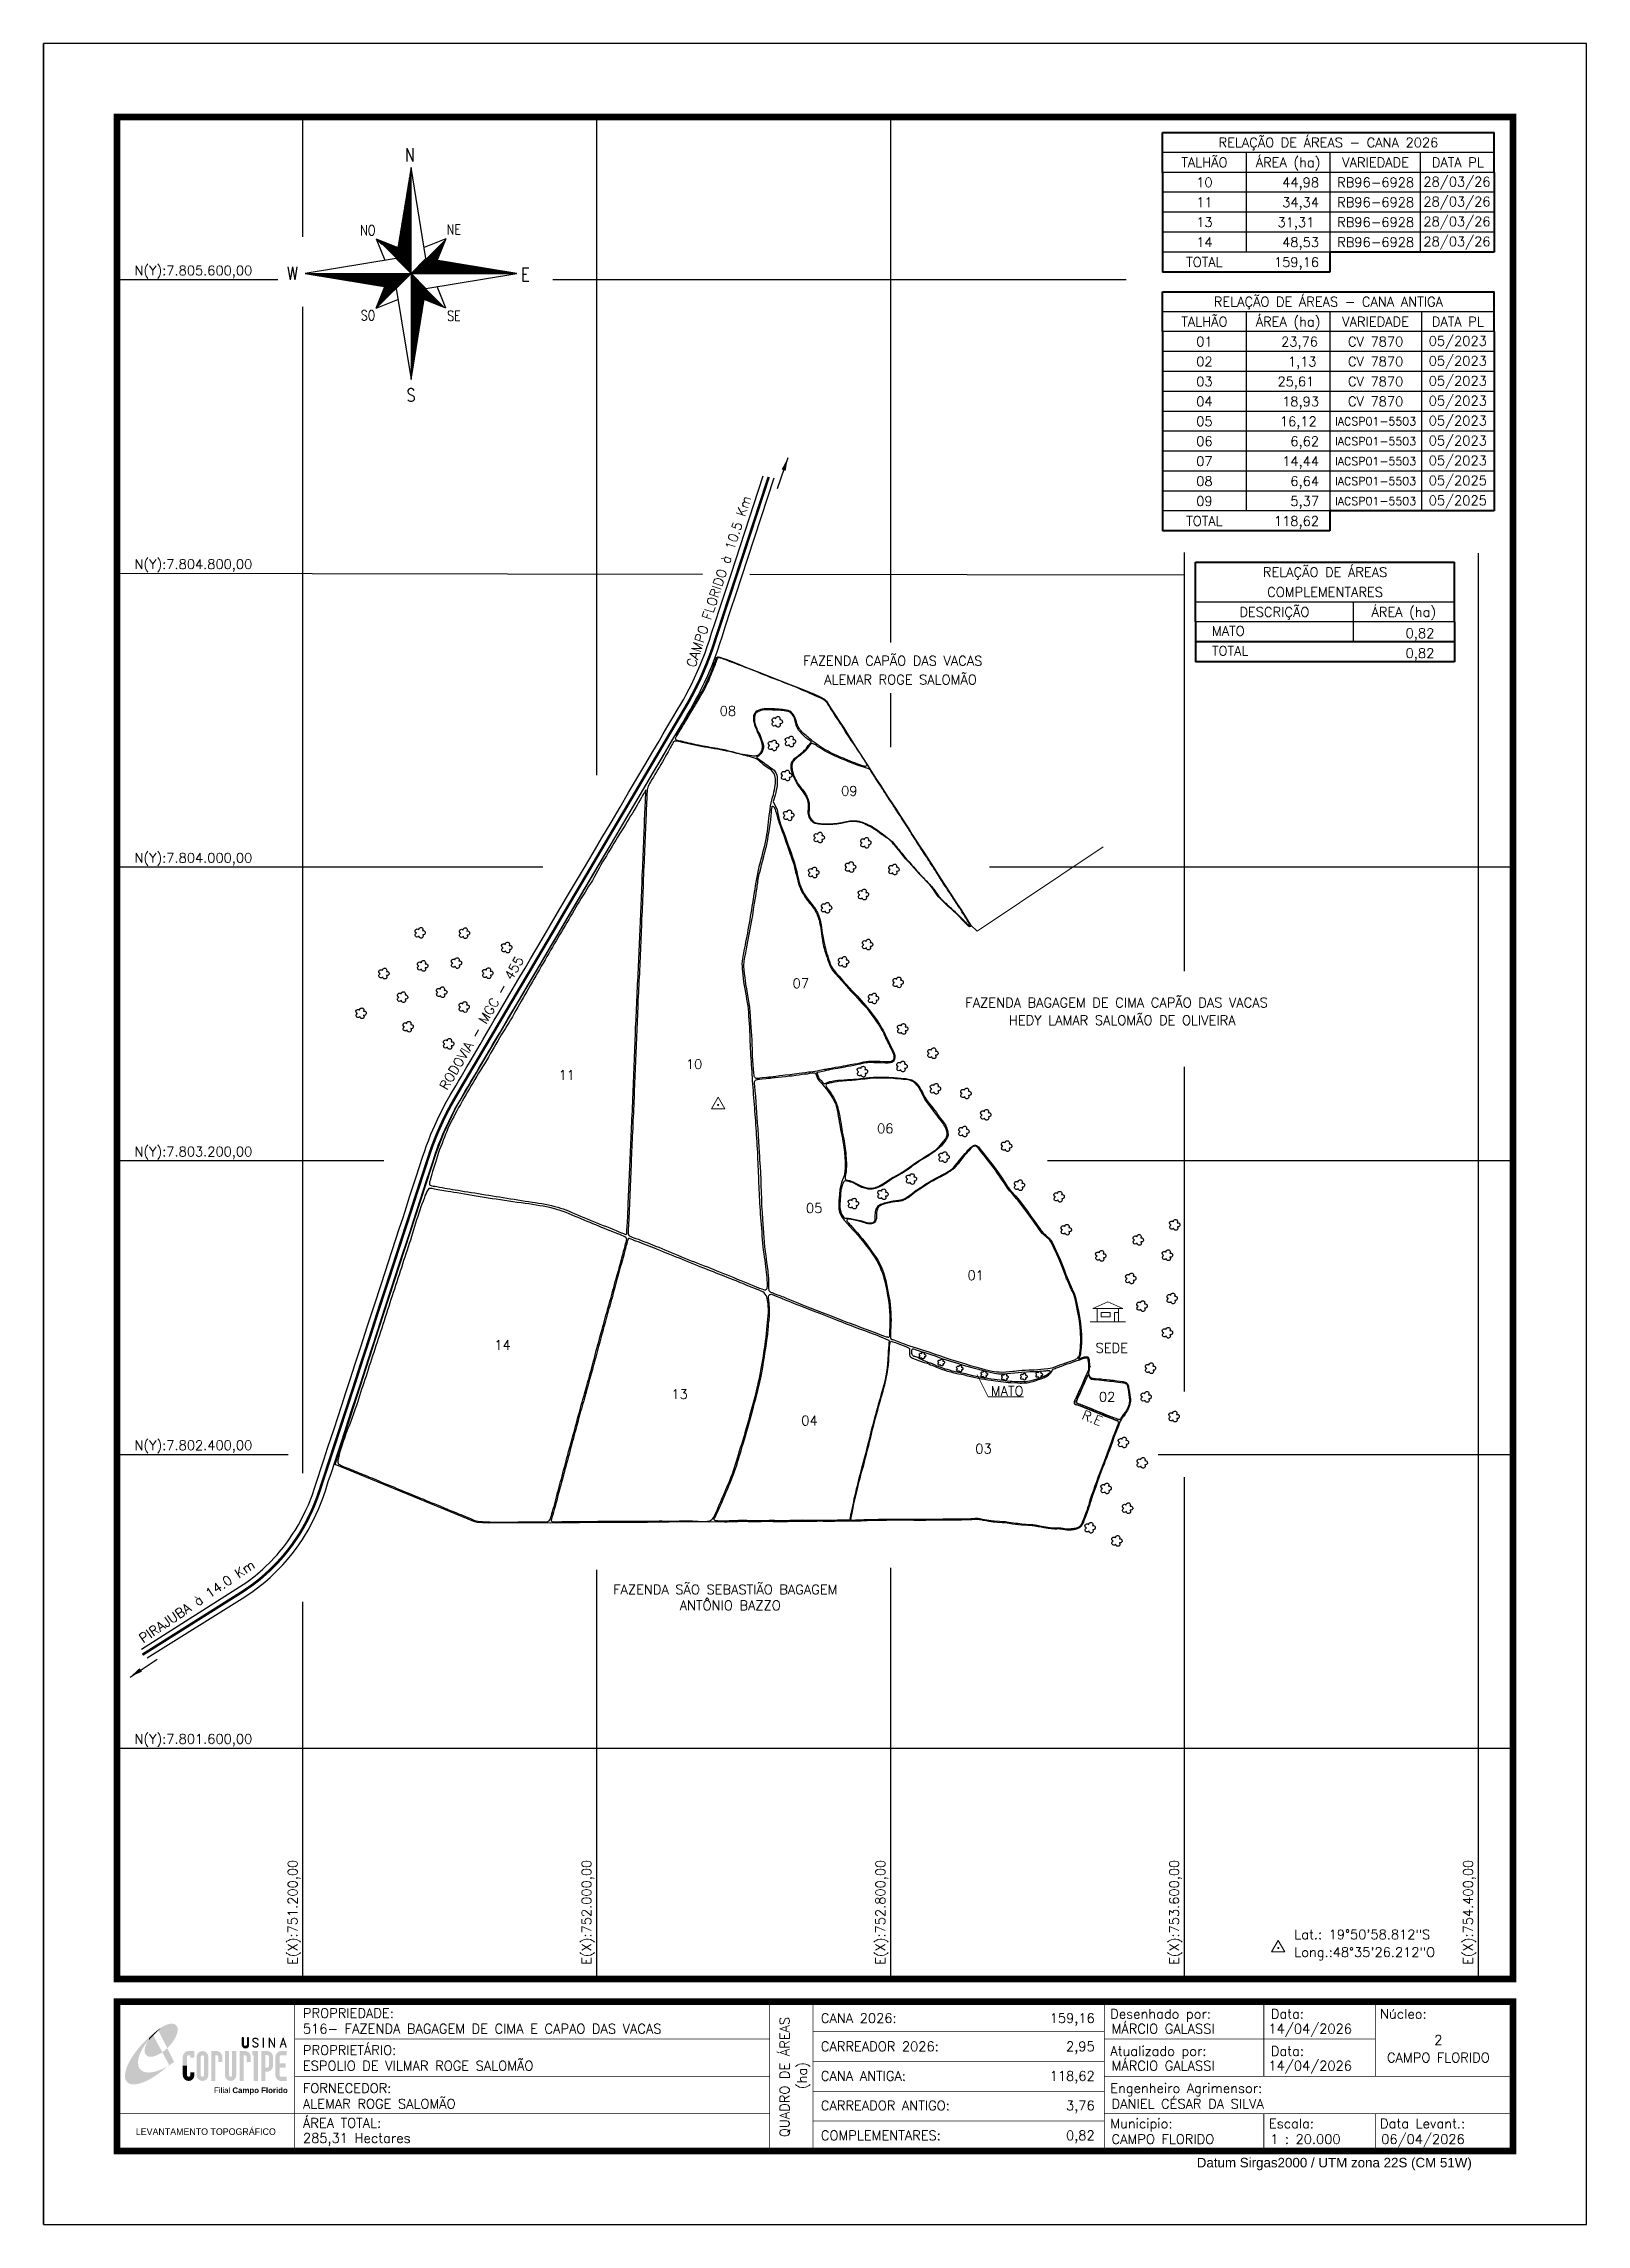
# Model space of a CAD drawing. Extents: x 750494 to 754694, y 7800303 to 7806243.
import ezdxf
from ezdxf.enums import TextEntityAlignment as Align

# ---------------------------------------------------------------- set-up
doc = ezdxf.new("R2010")
doc.units = 0
doc.header["$MEASUREMENT"] = 0
for name, pattern in [('ACANSTGB', [0.354331, 0.15748, -0.03937, 0.03937, -0.03937, 0.03937, -0.03937]), ('CENTER2', [1.125, 0.75, -0.125, 0.125, -0.125]), ('CONTINUO', [0]), ('LIN0', [0])]:
    doc.linetypes.add(name, pattern=pattern)
doc.layers.add('0114000516', color=1, linetype='Continuous', lineweight=25)
doc.layers.add('TEXTO_DIVERSOS', color=7, linetype='Continuous', lineweight=5)
for name, color, linetype in [('0114000516001', 5, 'Continuous'), ('0114000516002', 5, 'Continuous'), ('0114000516003', 5, 'Continuous'), ('0114000516004', 5, 'Continuous'), ('0114000516005', 5, 'Continuous'), ('0114000516006', 5, 'Continuous'), ('0114000516007', 5, 'Continuous'), ('0114000516008', 5, 'Continuous'), ('0114000516009', 5, 'Continuous'), ('0114000516010', 5, 'Continuous'), ('0114000516011', 5, 'Continuous'), ('0114000516013', 5, 'Continuous'), ('0114000516014', 5, 'Continuous'), ('MALHA', 8, 'Continuous'), ('MARGEM', 5, 'Continuous'), ('MATO', 3, 'Continuous'), ('QUADRO_DE_AREAS_CANA_2026', 7, 'Continuous'), ('QUADRO_DE_AREAS_CANA_ANTIGA', 7, 'Continuous'), ('QUADRO_DE_AREAS_COMPLEMENTARES', 7, 'Continuous'), ('REDE_DE_LUZ', 6, 'Continuous'), ('RODOVIA', 1, 'Continuous'), ('SETA_NORTE', 3, 'Continuous'), ('SIMBOLO ARVORE', 118, 'Continuous'), ('TEXTO CONFORNTANTES', 7, 'Continuous'), ('TEXTO_NUN_TAL', 7, 'Continuous')]:
    doc.layers.add(name, color=color, linetype=linetype)
doc.styles.add('ARIAL', font='arial.ttf')
doc.styles.add('GRADEUTM', font='romans.shx', dxfattribs={"height": 20})
doc.styles.add('marcelo', font='arial.ttf')
doc.styles.add('ROMANS', font='romans')
doc.styles.add('Simplex', font='simplex.shx')
doc.dimstyles.new('ISO-25', dxfattribs={"dimtxt": 2.5, "dimasz": 2.5, "dimexe": 1.25, "dimexo": 0.625, "dimtad": 1, "dimtxsty": 'Standard', "dimcen": 2.5, "dimadec": 0, "dimazin": 0, "dimtfac": 1, "dimtmove": 0, "dimatfit": 3, "dimfxl": 0, "dimarcsym": 0})

msp = doc.modelspace()

# ---------------------------------------------------------------- texts
at = {"layer": 'MALHA', "linetype": 'ByBlock', "style": 'GRADEUTM'}
for s, p in [('N(Y):7.805.600,00', (751062, 7805624.7)), ('N(Y):7.804.800,00', (751062, 7804824.7)), ('N(Y):7.804.000,00', (751062, 7804024.7)), ('N(Y):7.803.200,00', (751062, 7803224.7)), ('N(Y):7.802.400,00', (751062, 7802424.7)), ('N(Y):7.801.600,00', (751062, 7801624.7))]:
    msp.add_text(s, height=26, dxfattribs=at).set_placement(p, align=Align.MIDDLE_RIGHT)
for s, p in [('E(X):751.200,00', (751171.9, 7801295.6)), ('E(X):752.000,00', (751971.9, 7801295.6)), ('E(X):752.800,00', (752771.9, 7801295.6)), ('E(X):753.600,00', (753571.9, 7801295.6)), ('E(X):754.400,00', (754371.9, 7801295.6))]:
    msp.add_text(s, height=26, rotation=90, dxfattribs=at).set_placement(p, align=Align.MIDDLE_RIGHT)
at = {"layer": 'MARGEM', "color": 7, "linetype": 'Continuous', "lineweight": 9}
for s, style, p in [('PROPRIEDADE:', 'Simplex', (751199.9, 7800890.9)), ('Desenhado por:', 'Simplex', (753397.8, 7800888.9)), ('Data:', 'Simplex', (753835, 7800888.9)), ('Núcleo:', 'Simplex', (754132.1, 7800888.9)), ('PROPRIETÁRIO:', 'Simplex', (751199.9, 7800790.2)), ('Atualizado por:', 'Simplex', (753397.8, 7800787.7)), ('Data:', 'Simplex', (753835, 7800787.7)), ('FORNECEDOR:', 'Simplex', (751199.9, 7800686.5)), ('Engenheiro Agrimensor:', 'Simplex', (753397.8, 7800686.5)), ('ÁREA TOTAL:', 'Simplex', (751199.9, 7800591.8)), ('Municipio:', 'Simplex', (753397.8, 7800590.2)), ('Escala:', 'Simplex', (753829.9, 7800590.2)), ('Data Levant.:', 'Simplex', (754132.1, 7800590.2)), ('Datum Sirgas2000 / UTM zona 22S (CM 51W)', 'marcelo', (753633.3, 7800483.8))]:
    msp.add_text(s, height=26, dxfattribs=dict(at, style=style)).set_placement(p, align=Align.TOP_LEFT)
at = {"layer": 'MARGEM', "color": 7, "linetype": 'Continuous', "style": 'Simplex'}
for s, p in [('516- FAZENDA BAGAGEM DE CIMA E CAPAO DAS VACAS', (751199.9, 7800848.5)), ('CANA 2026:', (752609.9, 7800877.4)), ('MÁRCIO GALASSI', (753401.2, 7800848.5)), ('14/04/2026', (753828.5, 7800848.5)), ('CARREADOR 2026:', (752609.9, 7800800.4)), ('ESPOLIO DE VILMAR ROGE SALOMÃO', (751199.9, 7800747.8)), ('CANA ANTIGA:', (752609.9, 7800719.9)), ('MÁRCIO GALASSI', (753401.2, 7800747.8)), ('14/04/2026', (753828.5, 7800747.8)), ('ALEMAR ROGE SALOMÃO', (751199.9, 7800644)), ('DANIEL CÉSAR DA SILVA', (753401.2, 7800644)), ('CARREADOR ANTIGO:', (752609.9, 7800639.3)), ('285,31 Hectares', (751199.9, 7800550.8)), ('COMPLEMENTARES:', (752609.9, 7800558)), ('CAMPO FLORIDO', (753401.2, 7800547.8)), ('1 : 20.000', (753833.2, 7800547.8)), ('06/04/2026', (754135.4, 7800547.8))]:
    msp.add_text(s, height=26, dxfattribs=at).set_placement(p, align=Align.TOP_LEFT)
for s, p in [('QUADRO DE ÁREAS', (752511.3, 7800703.9)), ('(ha)', (752558.8, 7800707.9))]:
    msp.add_text(s, height=26, rotation=90, dxfattribs=at).set_placement(p, align=Align.MIDDLE_CENTER)
for s, p in [('159,16', (753355.4, 7800877.4)), ('2,95', (753355.4, 7800800.4)), ('118,62', (753355.4, 7800719.9)), ('3,76', (753355.4, 7800639.3)), ('0,82', (753355.4, 7800558))]:
    msp.add_text(s, height=26, dxfattribs=at).set_placement(p, align=Align.TOP_RIGHT)
for s, p in [('CAMPO FLORIDO', (754291, 7800756.9)), ('2', (754291, 7800804.9))]:
    msp.add_text(s, height=26, dxfattribs=at).set_placement(p, align=Align.MIDDLE_CENTER)
at = {"layer": 'MARGEM', "color": 7, "linetype": 'ByBlock'}
msp.add_text('LEVANTAMENTO TOPOGRÁFICO', height=18, dxfattribs=at).set_placement((750935.5, 7800555.2), align=Align.MIDDLE_CENTER)
at = {"layer": 'QUADRO_DE_AREAS_CANA_2026', "linetype": 'Continuous', "style": 'Simplex'}
for s, p in [('RELAÇÃO DE ÁREAS - CANA 2026', (753991.6, 7805973.2)), ('TALHÃO', (753654.1, 7805919)), ('ÁREA (ha)', (753881.8, 7805919)), ('10', (753654.1, 7805864.7)), ('RB96-6928', (754120.2, 7805864.7)), ('VARIEDADE', (754120.2, 7805919)), ('28/03/26', (754341.7, 7805866.4)), ('DATA PL', (754343.9, 7805919)), ('11', (753654.1, 7805810.4)), ('RB96-6928', (754120.2, 7805810.4)), ('28/03/26', (754341.7, 7805812.2)), ('13', (753654.1, 7805756.1)), ('RB96-6928', (754120.2, 7805756.1)), ('28/03/26', (754341.7, 7805757.9)), ('14', (753654.1, 7805701.8)), ('RB96-6928', (754120.2, 7805701.8)), ('28/03/26', (754341.7, 7805703.6)), ('TOTAL', (753654.1, 7805647.6))]:
    msp.add_text(s, height=26, dxfattribs=at).set_placement(p, align=Align.MIDDLE_CENTER)
for s, p in [('44,98', (753966.1, 7805851.5)), ('34,34', (753966.1, 7805797.3)), ('31,31', (753953.5, 7805743)), ('48,53', (753966.1, 7805688.7)), ('159,16', (753966.1, 7805634.4))]:
    msp.add_text(s, height=26, dxfattribs=at).set_placement(p, align=Align.RIGHT)
at = {"layer": 'QUADRO_DE_AREAS_CANA_ANTIGA', "linetype": 'Continuous', "style": 'Simplex'}
for s, height, p in [('RELAÇÃO DE ÁREAS - CANA ANTIGA', 26, (753991.6, 7805539.5)), ('TALHÃO', 26, (753654.1, 7805485.2)), ('ÁREA (ha)', 26, (753881.8, 7805485.2)), ('VARIEDADE', 26, (754120.2, 7805485.2)), ('DATA PL', 26, (754343.9, 7805485.2)), ('01', 26, (753654.1, 7805430.9)), ('CV 7870', 26, (754120.2, 7805430.9)), ('05/2023', 26, (754343.9, 7805432.7)), ('02', 26, (753654.1, 7805376.6)), ('CV 7870', 26, (754120.2, 7805376.6)), ('05/2023', 26, (754343.9, 7805378.4)), ('05/2023', 26, (754343.9, 7805324.1)), ('03', 26, (753654.1, 7805322.3)), ('04', 26, (753654.1, 7805268)), ('CV 7870', 26, (754120.2, 7805322.3)), ('CV 7870', 26, (754120.2, 7805268)), ('05/2023', 26, (754343.9, 7805269.8)), ('05', 26, (753654.1, 7805213.8)), ('IACSP01-5503', 22, (754120.2, 7805213.8)), ('05/2023', 26, (754343.9, 7805215.5)), ('06', 26, (753654.1, 7805159.5)), ('IACSP01-5503', 22, (754120.2, 7805159.5)), ('05/2023', 26, (754343.9, 7805161.2)), ('07', 26, (753654.1, 7805105.2)), ('IACSP01-5503', 22, (754120.2, 7805105.2)), ('05/2023', 26, (754343.9, 7805107)), ('08', 26, (753654.1, 7805050.9)), ('IACSP01-5503', 22, (754120.2, 7805050.9)), ('05/2025', 26, (754343.9, 7805052.7)), ('09', 26, (753654.1, 7804996.6)), ('IACSP01-5503', 22, (754120.2, 7804996.6)), ('05/2025', 26, (754343.9, 7804998.4)), ('TOTAL', 26, (753654.1, 7804942.4))]:
    msp.add_text(s, height=height, dxfattribs=at).set_placement(p, align=Align.MIDDLE_CENTER)
for s, p in [('23,76', (753963.2, 7805417.8)), ('1,13', (753959.4, 7805363.5)), ('25,61', (753953.3, 7805309.2)), ('18,93', (753966.1, 7805254.9)), ('16,12', (753959.9, 7805200.6)), ('6,62', (753966.1, 7805146.3)), ('14,44', (753966.1, 7805092.1)), ('6,64', (753966.1, 7805037.8)), ('5,37', (753966.1, 7804983.5)), ('118,62', (753966.1, 7804929.2))]:
    msp.add_text(s, height=26, dxfattribs=at).set_placement(p, align=Align.RIGHT)
at = {"layer": 'QUADRO_DE_AREAS_COMPLEMENTARES', "linetype": 'Continuous', "style": 'Simplex'}
for s, p in [('RELAÇÃO DE ÁREAS', (753982.5, 7804803)), ('COMPLEMENTARES', (753982.5, 7804748.7)), ('DESCRIÇÃO', (753844.6, 7804694.4)), ('ÁREA (ha)', (754196.9, 7804694.4))]:
    msp.add_text(s, height=26, dxfattribs=at).set_placement(p, align=Align.MIDDLE_CENTER)
for s, p in [('MATO', (753674.6, 7804642.8)), ('TOTAL', (753674.6, 7804588.5))]:
    msp.add_text(s, height=26, dxfattribs=at).set_placement(p, align=Align.MIDDLE_LEFT)
for p in [(754280, 7804623.5), (754280, 7804569.2)]:
    msp.add_text('0,82', height=26, dxfattribs=at).set_placement(p, align=Align.RIGHT)
at = {"layer": 'TEXTO CONFORNTANTES', "linetype": 'Continuous', "style": 'Simplex'}
for s, p in [('FAZENDA CAPÃO DAS VACAS ', (752561.4, 7804548.6)), ('ALEMAR ROGE SALOMÃO', (752618.8, 7804497.2)), ('FAZENDA BAGAGEM DE CIMA CAPÃO DAS VACAS ', (753003.3, 7803617.4)), ('HEDY LAMAR SALOMÃO DE OLIVEIRA', (753121.8, 7803569.4)), ('FAZENDA SÃO SEBASTIÃO BAGAGEM', (752044.4, 7802019)), ('ANTÔNIO BAZZO', (752225.5, 7801975.6))]:
    msp.add_text(s, height=26, dxfattribs=at).set_placement(p)
at = {"layer": 'TEXTO_DIVERSOS', "linetype": 'Continuous', "style": 'Simplex'}
for s, rotation, p in [('CAMPO FLORIDO à 10.5 Km', 71.76564, (752267.7, 7804541.1)), ('RODOVIA - MGC - 455', 59.50921, (751592.3, 7803389.6)), ('PIRAJUBA à 14.0 Km', 34.12647, (750765, 7801884.7))]:
    msp.add_text(s, height=26, rotation=rotation, dxfattribs=at).set_placement(p)
at = {"layer": 'TEXTO_DIVERSOS', "color": 7, "linetype": 'ByBlock', "style": 'Simplex'}
for s, p in [('SEDE', (753357.7, 7802676.7, -845.5)), ('MATO', (753072.5, 7802559.7, -845.5))]:
    msp.add_text(s, height=26, dxfattribs=at).set_placement(p)
at = {"layer": 'TEXTO_DIVERSOS', "linetype": 'ByBlock', "style": 'Simplex'}
msp.add_text('R.E', height=26, rotation=338.00036, dxfattribs=at).set_placement((753318.2, 7802497.4, -845.5))
for s, p in [('Lat.: 19°50\'58.812"S', (753898.8, 7801079.3, 1313.5)), ('Long.:48°35\'26.212"O', (753898.8, 7801031, 1313.5))]:
    msp.add_text(s, height=26, dxfattribs=at).set_placement(p)
at = {"layer": 'TEXTO_NUN_TAL', "color": 7, "linetype": 'ByBlock', "style": 'Simplex'}
for s, p in [('08', (752334.5, 7804411.9, -845.5)), ('09', (752665, 7804194.1, -845.5)), ('07', (752533.1, 7803669.9, -288.9)), ('11', (751896, 7803420.1, -845.5)), ('10', (752242.4, 7803449.8, -845.5)), ('06', (752763, 7803274.7, 316.8)), ('05', (752569.3, 7803057.8, -256.4)), ('01', (753009, 7802874.7, -270.9)), ('14', (751720.8, 7802684.8, -845.5)), ('13', (752202.8, 7802551, -845.5)), ('02', (753366.8, 7802543.6, -845.5)), ('04', (752556.7, 7802478.9, -845.5)), ('03', (753030.3, 7802402.4, -845.5))]:
    msp.add_text(s, height=26, dxfattribs=at).set_placement(p)

# ---------------------------------------------------------------- blocks, each defined once
blk = doc.blocks.new('A$C309442C0')
at = {"layer": 'SETA_NORTE', "linetype": 'Continuous'}
h = blk.add_hatch(dxfattribs=at)
h.set_pattern_fill('ANSI31', color=256, scale=0.1375, angle=-90, style=0)
h.set_pattern_definition([(315, (-215853.3434, 13873.16845), (0.3086963042, 0.3086963042), [])])
h.paths.add_polyline_path([(73.5, 97.4), (74.7, 104.9), (60, 110.8)])
h = blk.add_hatch(dxfattribs=at)
h.set_pattern_fill('ANSI31', color=256, scale=0.1375, angle=180, style=0)
h.set_pattern_definition([(225, (13869.59828, 216024.21475), (0.3086963042, -0.3086963042), [])])
h.paths.add_polyline_path([(93.8, 97.4), (101.4, 96.2), (107.3, 110.8)])
h = blk.add_hatch(dxfattribs=at)
h.set_pattern_fill('ANSI31', color=256, scale=0.1375, style=0)
h.set_pattern_definition([(45, (-13702.2971, -215849.77324), (-0.3086963042, 0.3086963042), [])])
h.paths.add_polyline_path([(73.5, 77), (65.9, 78.3), (60, 63.6)])
h = blk.add_hatch(dxfattribs=at)
h.set_pattern_fill('ANSI31', color=256, scale=0.1375, angle=90, style=0)
h.set_pattern_definition([(135, (216020.6446, -13698.72693), (-0.3086963042, -0.3086963042), [])])
h.paths.add_polyline_path([(93.8, 77), (92.6, 69.5), (107.3, 63.6)])
for p, q in [((81.6, 146.8), (83.7, 148.9)), ((81.7, 147.6), (83.7, 149.5)), ((81.8, 148.3), (83.7, 150.1)), ((82, 149.1), (83.7, 150.8)), ((82.1, 149.9), (83.7, 151.4)), ((82.2, 150.6), (83.7, 152.1)), ((82.3, 151.4), (83.7, 152.7)), ((82.5, 152.2), (83.7, 153.3)), ((82.6, 152.9), (83.7, 154)), ((82.7, 153.7), (83.7, 154.6)), ((82.9, 154.4), (83.7, 155.2)), ((83, 155.2), (83.7, 155.9)), ((83.1, 156), (83.7, 156.5)), ((83.2, 156.7), (83.7, 157.2)), ((83.4, 157.5), (83.7, 157.8)), ((83.5, 158.3), (83.7, 158.4)), ((83.6, 159), (83.7, 159.1)), ((78.7, 129.3), (83.7, 134.2)), ((78.8, 130), (83.7, 134.9)), ((79, 130.8), (83.7, 135.5)), ((79.1, 131.6), (83.7, 136.1)), ((79.2, 132.3), (83.7, 136.8)), ((79.3, 133.1), (83.7, 137.4)), ((79.5, 133.8), (83.7, 138)), ((79.6, 134.6), (83.7, 138.7)), ((79.7, 135.4), (83.7, 139.3)), ((79.8, 136.1), (83.7, 140)), ((80, 136.9), (83.7, 140.6)), ((80.1, 137.7), (83.7, 141.2)), ((80.2, 138.4), (83.7, 141.9)), ((80.3, 139.2), (83.7, 142.5)), ((80.5, 139.9), (83.7, 143.1)), ((80.6, 140.7), (83.7, 143.8)), ((80.7, 141.5), (83.7, 144.4)), ((80.8, 142.2), (83.7, 145)), ((81, 143), (83.7, 145.7)), ((81.1, 143.8), (83.7, 146.3)), ((81.2, 144.5), (83.7, 147)), ((81.3, 145.3), (83.7, 147.6)), ((81.5, 146.1), (83.7, 148.2)), ((75.7, 111), (83.7, 118.9)), ((75.8, 111.7), (83.7, 119.6)), ((75.9, 112.5), (83.7, 120.2)), ((76.1, 113.3), (83.7, 120.8)), ((76.2, 114), (83.7, 121.5)), ((76.3, 114.8), (83.7, 122.1)), ((76.4, 115.5), (83.7, 122.8)), ((76.6, 116.3), (83.7, 123.4)), ((76.7, 117.1), (83.7, 124)), ((76.8, 117.8), (83.7, 124.7)), ((76.9, 118.6), (83.7, 125.3)), ((77.1, 119.4), (83.7, 125.9)), ((77.2, 120.1), (83.7, 126.6)), ((77.3, 120.9), (83.7, 127.2)), ((77.4, 121.6), (83.7, 127.8)), ((77.6, 122.4), (83.7, 128.5)), ((77.7, 123.2), (83.7, 129.1)), ((77.8, 123.9), (83.7, 129.8)), ((78, 124.7), (83.7, 130.4)), ((78.1, 125.5), (83.7, 131)), ((78.2, 126.2), (83.7, 131.7)), ((78.3, 127), (83.7, 132.3)), ((78.5, 127.7), (83.7, 132.9)), ((78.6, 128.5), (83.7, 133.6)), ((60, 110.8), (74.7, 104.9)), ((60, 110.8), (65.9, 96.2)), ((73.5, 97.3), (83.7, 107.5)), ((73.6, 98), (83.7, 108.1)), ((73.7, 98.8), (83.7, 108.7)), ((73.8, 99.5), (83.7, 109.4)), ((73.8, 97), (83.7, 106.8)), ((73.9, 100.3), (83.7, 110)), ((74.1, 101.1), (83.7, 110.6)), ((74.2, 101.8), (83.7, 111.3)), ((74.2, 96.7), (83.7, 106.2)), ((74.3, 102.6), (83.7, 111.9)), ((74.4, 103.3), (83.7, 112.6)), ((74.5, 96.4), (83.7, 105.6)), ((74.6, 104.1), (83.7, 113.2)), ((74.7, 104.9), (83.7, 113.8)), ((74.8, 105.6), (83.7, 114.5)), ((74.8, 96.1), (83.7, 104.9)), ((74.9, 106.4), (83.7, 115.1)), ((75.1, 107.2), (83.7, 115.7)), ((75.1, 95.7), (83.7, 104.3)), ((75.2, 107.9), (83.7, 116.4)), ((75.3, 108.7), (83.7, 117)), ((75.4, 109.4), (83.7, 117.7)), ((75.6, 110.2), (83.7, 118.3)), ((107.3, 110.8), (92.6, 104.9)), ((107.3, 110.8), (101.4, 96.2)), ((75.4, 95.4), (83.7, 103.6)), ((75.8, 95.1), (83.7, 103)), ((76.1, 94.8), (83.7, 102.4)), ((76.4, 94.5), (83.7, 101.7)), ((76.7, 94.2), (83.7, 101.1)), ((77, 93.8), (83.7, 100.5)), ((77.4, 93.5), (83.7, 99.8)), ((77.7, 93.2), (83.7, 99.2)), ((78, 92.9), (83.7, 98.5)), ((78.3, 92.6), (83.7, 97.9)), ((78.6, 92.2), (83.7, 97.3)), ((78.9, 91.9), (83.7, 96.6)), ((79.3, 91.6), (83.7, 96)), ((79.6, 91.3), (83.7, 95.4)), ((79.9, 91), (83.7, 94.7)), ((80.2, 90.7), (83.7, 94.1)), ((80.5, 90.3), (83.7, 93.4)), ((80.9, 90), (83.7, 92.8)), ((81.2, 89.7), (83.7, 92.2)), ((81.5, 89.4), (83.7, 91.5)), ((81.8, 89.1), (83.7, 90.9)), ((82.1, 88.7), (83.7, 90.3)), ((82.4, 88.4), (83.7, 89.6)), ((83.8, 87.2), (94, 97.4)), ((84.4, 87.2), (94.5, 97.3)), ((85.1, 87.2), (95.1, 97.2)), ((85.7, 87.2), (95.6, 97.1)), ((86.3, 87.2), (96.2, 97)), ((87, 87.2), (96.7, 96.9)), ((87.6, 87.2), (97.2, 96.9)), ((88.3, 87.2), (97.8, 96.8)), ((88.9, 87.2), (98.3, 96.7)), ((89.5, 87.2), (98.9, 96.6)), ((90.2, 87.2), (99.4, 96.5)), ((90.8, 87.2), (100, 96.4)), ((91.4, 87.2), (100.5, 96.3)), ((92.1, 87.2), (101.1, 96.2)), ((92.7, 87.2), (101.6, 96.1)), ((93.4, 87.2), (102.2, 96)), ((94, 87.2), (102.7, 96)), ((94.6, 87.2), (103.3, 95.9)), ((95.3, 87.2), (103.8, 95.8)), ((95.9, 87.2), (104.4, 95.7)), ((96.5, 87.2), (104.9, 95.6)), ((97.2, 87.2), (105.5, 95.5)), ((97.8, 87.2), (106, 95.4)), ((98.4, 87.2), (106.5, 95.3)), ((99.1, 87.2), (107.1, 95.2)), ((99.7, 87.2), (107.6, 95.1)), ((100.4, 87.2), (108.2, 95.1)), ((101, 87.2), (108.7, 95)), ((101.6, 87.2), (109.3, 94.9)), ((102.3, 87.2), (109.8, 94.8)), ((102.9, 87.2), (110.4, 94.7)), ((103.5, 87.2), (110.9, 94.6)), ((104.2, 87.2), (111.5, 94.5)), ((104.8, 87.2), (112, 94.4)), ((105.5, 87.2), (112.6, 94.3)), ((106.1, 87.2), (113.1, 94.2)), ((106.7, 87.2), (113.7, 94.1)), ((107.4, 87.2), (114.2, 94.1)), ((108, 87.2), (114.8, 94)), ((108.6, 87.2), (115.3, 93.9)), ((109.3, 87.2), (115.8, 93.8)), ((109.9, 87.2), (116.4, 93.7)), ((110.6, 87.2), (116.9, 93.6)), ((111.2, 87.2), (117.5, 93.5)), ((111.8, 87.2), (118, 93.4)), ((112.5, 87.2), (118.6, 93.3)), ((113.1, 87.2), (119.1, 93.2)), ((113.7, 87.2), (119.7, 93.2)), ((114.4, 87.2), (120.2, 93.1)), ((115, 87.2), (120.8, 93)), ((115.6, 87.2), (121.3, 92.9)), ((116.3, 87.2), (121.9, 92.8)), ((116.9, 87.2), (122.4, 92.7)), ((117.6, 87.2), (123, 92.6)), ((118.2, 87.2), (123.5, 92.5)), ((118.8, 87.2), (124, 92.4)), ((119.5, 87.2), (124.6, 92.3)), ((120.1, 87.2), (125.1, 92.3)), ((120.7, 87.2), (125.7, 92.2)), ((121.4, 87.2), (126.2, 92.1)), ((122, 87.2), (126.8, 92)), ((122.7, 87.2), (127.3, 91.9)), ((123.3, 87.2), (127.9, 91.8)), ((123.9, 87.2), (128.4, 91.7)), ((124.6, 87.2), (129, 91.6)), ((125.2, 87.2), (129.5, 91.5)), ((125.8, 87.2), (130.1, 91.4)), ((126.5, 87.2), (130.6, 91.4)), ((127.1, 87.2), (131.2, 91.3)), ((127.8, 87.2), (131.7, 91.2)), ((128.4, 87.2), (132.3, 91.1)), ((129, 87.2), (132.8, 91)), ((129.7, 87.2), (133.3, 90.9)), ((130.3, 87.2), (133.9, 90.8)), ((130.9, 87.2), (134.4, 90.7)), ((131.6, 87.2), (135, 90.6)), ((132.2, 87.2), (135.5, 90.5)), ((132.8, 87.2), (136.1, 90.5)), ((133.5, 87.2), (136.6, 90.4)), ((134.1, 87.2), (137.2, 90.3)), ((134.8, 87.2), (137.7, 90.2)), ((135.4, 87.2), (138.3, 90.1)), ((136, 87.2), (138.8, 90)), ((136.7, 87.2), (139.4, 89.9)), ((137.3, 87.2), (139.9, 89.8)), ((137.9, 87.2), (140.5, 89.7)), ((138.6, 87.2), (141, 89.6)), ((139.2, 87.2), (141.6, 89.6)), ((139.9, 87.2), (142.1, 89.5)), ((140.5, 87.2), (142.6, 89.4)), ((141.1, 87.2), (143.2, 89.3)), ((141.8, 87.2), (143.7, 89.2)), ((142.4, 87.2), (144.3, 89.1)), ((11.8, 87.2), (11.8, 87.2)), ((12.3, 87.1), (12.4, 87.2)), ((12.9, 87), (13.1, 87.2)), ((13.4, 86.9), (13.7, 87.2)), ((14, 86.8), (14.4, 87.2)), ((14.5, 86.7), (15, 87.2)), ((15.1, 86.6), (15.6, 87.2)), ((15.6, 86.6), (16.3, 87.2)), ((16.2, 86.5), (16.9, 87.2)), ((16.7, 86.4), (17.5, 87.2)), ((17.2, 86.3), (18.2, 87.2)), ((17.8, 86.2), (18.8, 87.2)), ((18.3, 86.1), (19.5, 87.2)), ((18.9, 86), (20.1, 87.2)), ((19.4, 85.9), (20.7, 87.2)), ((20, 85.8), (21.4, 87.2)), ((20.5, 85.7), (22, 87.2)), ((21.1, 85.7), (22.6, 87.2)), ((21.6, 85.6), (23.3, 87.2)), ((22.2, 85.5), (23.9, 87.2)), ((22.7, 85.4), (24.6, 87.2)), ((23.3, 85.3), (25.2, 87.2)), ((23.8, 85.2), (25.8, 87.2)), ((24.4, 85.1), (26.5, 87.2)), ((24.9, 85), (27.1, 87.2)), ((25.5, 84.9), (27.7, 87.2)), ((26, 84.8), (28.4, 87.2)), ((26.5, 84.8), (29, 87.2)), ((27.1, 84.7), (29.6, 87.2)), ((27.6, 84.6), (30.3, 87.2)), ((28.2, 84.5), (30.9, 87.2)), ((28.7, 84.4), (31.6, 87.2)), ((29.3, 84.3), (32.2, 87.2)), ((29.8, 84.2), (32.8, 87.2)), ((30.4, 84.1), (33.5, 87.2)), ((30.9, 84), (34.1, 87.2)), ((31.5, 83.9), (34.7, 87.2)), ((32, 83.9), (35.4, 87.2)), ((32.6, 83.8), (36, 87.2)), ((33.1, 83.7), (36.7, 87.2)), ((33.7, 83.6), (37.3, 87.2)), ((34.2, 83.5), (37.9, 87.2)), ((34.7, 83.4), (38.6, 87.2)), ((35.3, 83.3), (39.2, 87.2)), ((35.8, 83.2), (39.8, 87.2)), ((36.4, 83.1), (40.5, 87.2)), ((36.9, 83), (41.1, 87.2)), ((37.5, 83), (41.8, 87.2)), ((38, 82.9), (42.4, 87.2)), ((38.6, 82.8), (43, 87.2)), ((39.1, 82.7), (43.7, 87.2)), ((39.7, 82.6), (44.3, 87.2)), ((40.2, 82.5), (44.9, 87.2)), ((40.8, 82.4), (45.6, 87.2)), ((41.3, 82.3), (46.2, 87.2)), ((41.9, 82.2), (46.8, 87.2)), ((42.4, 82.1), (47.5, 87.2)), ((43, 82.1), (48.1, 87.2)), ((43.5, 82), (48.8, 87.2)), ((44, 81.9), (49.4, 87.2)), ((44.6, 81.8), (50, 87.2)), ((45.1, 81.7), (50.7, 87.2)), ((45.7, 81.6), (51.3, 87.2)), ((46.2, 81.5), (51.9, 87.2)), ((46.8, 81.4), (52.6, 87.2)), ((47.3, 81.3), (53.2, 87.2)), ((47.9, 81.2), (53.9, 87.2)), ((48.4, 81.2), (54.5, 87.2)), ((49, 81.1), (55.1, 87.2)), ((49.5, 81), (55.8, 87.2)), ((50.1, 80.9), (56.4, 87.2)), ((50.6, 80.8), (57, 87.2)), ((51.2, 80.7), (57.7, 87.2)), ((51.7, 80.6), (58.3, 87.2)), ((52.3, 80.5), (59, 87.2)), ((52.8, 80.4), (59.6, 87.2)), ((53.3, 80.3), (60.2, 87.2)), ((53.9, 80.3), (60.9, 87.2)), ((54.4, 80.2), (61.5, 87.2)), ((55, 80.1), (62.1, 87.2)), ((55.5, 80), (62.8, 87.2)), ((56.1, 79.9), (63.4, 87.2)), ((56.6, 79.8), (64, 87.2)), ((57.2, 79.7), (64.7, 87.2)), ((57.7, 79.6), (65.3, 87.2)), ((58.3, 79.5), (66, 87.2)), ((58.8, 79.4), (66.6, 87.2)), ((59.4, 79.4), (67.2, 87.2)), ((59.9, 79.3), (67.9, 87.2)), ((83.7, 87.2), (60, 63.6)), ((60, 63.6), (65.9, 78.3)), ((60.5, 79.2), (68.5, 87.2)), ((61, 79.1), (69.1, 87.2)), ((61.5, 79), (69.8, 87.2)), ((62.1, 78.9), (70.4, 87.2)), ((62.6, 78.8), (71.1, 87.2)), ((63.2, 78.7), (71.7, 87.2)), ((63.7, 78.6), (72.3, 87.2)), ((64.3, 78.5), (73, 87.2)), ((64.8, 78.4), (73.6, 87.2)), ((65.4, 78.4), (74.2, 87.2)), ((65.9, 78.3), (74.9, 87.2)), ((66.5, 78.2), (75.5, 87.2)), ((67, 78.1), (76.2, 87.2)), ((67.6, 78), (76.8, 87.2)), ((68.1, 77.9), (77.4, 87.2)), ((68.7, 77.8), (78.1, 87.2)), ((69.2, 77.7), (78.7, 87.2)), ((69.8, 77.6), (79.3, 87.2)), ((70.3, 77.5), (80, 87.2)), ((70.8, 77.5), (80.6, 87.2)), ((71.4, 77.4), (81.2, 87.2)), ((71.9, 77.3), (81.9, 87.2)), ((72.5, 77.2), (82.5, 87.2)), ((73, 77.1), (83.2, 87.2)), ((82.8, 88.1), (83.7, 89)), ((83.1, 87.8), (83.7, 88.4)), ((83.4, 87.5), (83.7, 87.7)), ((83.7, 87.1), (83.7, 87.1)), ((83.7, 86.4), (84, 86.8)), ((83.7, 85.8), (84.4, 86.5)), ((83.7, 85.2), (84.7, 86.2)), ((83.7, 84.5), (85, 85.9)), ((83.7, 83.9), (85.3, 85.6)), ((83.7, 83.3), (85.6, 85.2)), ((83.7, 82.6), (86, 84.9)), ((83.7, 82), (86.3, 84.6)), ((83.7, 81.3), (86.6, 84.3)), ((83.7, 80.7), (86.9, 84)), ((83.7, 80.1), (87.2, 83.6)), ((83.7, 79.4), (87.5, 83.3)), ((83.7, 78.8), (87.9, 83)), ((83.7, 78.2), (88.2, 82.7)), ((83.7, 77.5), (88.5, 82.4)), ((83.7, 76.9), (88.8, 82.1)), ((83.7, 76.2), (89.1, 81.7)), ((83.7, 75.6), (89.5, 81.4)), ((83.7, 75), (89.8, 81.1)), ((83.7, 74.3), (90.1, 80.8)), ((83.7, 73.7), (90.4, 80.5)), ((83.7, 73.1), (90.7, 80.1)), ((83.7, 72.4), (91, 79.8)), ((83.7, 71.8), (91.4, 79.5)), ((83.7, 71.2), (91.7, 79.2)), ((83.7, 70.5), (92, 78.9)), ((83.7, 69.9), (92.3, 78.5)), ((83.7, 69.2), (92.6, 78.2)), ((83.7, 68.6), (93, 77.9)), ((83.7, 68), (93.3, 77.6)), ((83.7, 67.3), (93.6, 77.3)), ((83.7, 66.7), (93.8, 76.9)), ((83.7, 66.1), (93.7, 76.1)), ((83.7, 65.4), (93.6, 75.3)), ((83.7, 64.8), (93.4, 74.6)), ((107.3, 63.6), (101.4, 78.3)), ((143, 87.2), (144.8, 89)), ((143.7, 87.2), (145.4, 88.9)), ((144.3, 87.2), (145.9, 88.8)), ((144.9, 87.2), (146.5, 88.7)), ((145.6, 87.2), (147, 88.7)), ((146.2, 87.2), (147.6, 88.6)), ((146.9, 87.2), (148.1, 88.5)), ((147.5, 87.2), (148.7, 88.4)), ((148.1, 87.2), (149.2, 88.3)), ((148.8, 87.2), (149.8, 88.2)), ((149.4, 87.2), (150.3, 88.1)), ((150, 87.2), (150.8, 88)), ((150.7, 87.2), (151.4, 87.9)), ((151.3, 87.2), (151.9, 87.8)), ((152, 87.2), (152.5, 87.8)), ((152.6, 87.2), (153, 87.7)), ((153.2, 87.2), (153.6, 87.6)), ((153.9, 87.2), (154.1, 87.5)), ((154.5, 87.2), (154.7, 87.4)), ((155.1, 87.2), (155.2, 87.3)), ((60, 63.6), (74.7, 69.5)), ((83.7, 64.1), (93.3, 73.8)), ((83.7, 63.5), (93.2, 73)), ((83.7, 62.9), (93.1, 72.3)), ((83.7, 62.2), (92.9, 71.5)), ((83.7, 61.6), (92.8, 70.8)), ((83.7, 61), (92.7, 70)), ((83.7, 60.3), (92.6, 69.2)), ((83.7, 59.7), (92.4, 68.5)), ((83.7, 59), (92.3, 67.7)), ((83.7, 58.4), (92.2, 66.9)), ((83.7, 57.8), (92.1, 66.2)), ((83.7, 57.1), (91.9, 65.4)), ((83.7, 56.5), (91.8, 64.7)), ((83.7, 55.9), (91.7, 63.9)), ((83.7, 55.2), (91.6, 63.1)), ((83.7, 54.6), (91.4, 62.4)), ((83.7, 54), (91.3, 61.6)), ((83.7, 53.3), (91.2, 60.8)), ((83.7, 52.7), (91.1, 60.1)), ((107.3, 63.6), (92.6, 69.5)), ((83.7, 52), (90.9, 59.3)), ((83.7, 51.4), (90.8, 58.6)), ((83.7, 50.8), (90.7, 57.8)), ((83.7, 50.1), (90.5, 57)), ((83.7, 49.5), (90.4, 56.3)), ((83.7, 48.9), (90.3, 55.5)), ((83.7, 48.2), (90.2, 54.7)), ((83.7, 47.6), (90, 54)), ((83.7, 46.9), (89.9, 53.2)), ((83.7, 46.3), (89.8, 52.5)), ((83.7, 45.7), (89.7, 51.7)), ((83.7, 45), (89.5, 50.9)), ((83.7, 44.4), (89.4, 50.2)), ((83.7, 43.8), (89.3, 49.4)), ((83.7, 43.1), (89.2, 48.6)), ((83.7, 42.5), (89, 47.9)), ((83.7, 41.8), (88.9, 47.1)), ((83.7, 41.2), (88.8, 46.3)), ((83.7, 40.6), (88.7, 45.6)), ((83.7, 39.9), (88.5, 44.8)), ((83.7, 39.3), (88.4, 44.1)), ((83.7, 38.7), (88.3, 43.3)), ((83.7, 38), (88.2, 42.5)), ((83.7, 37.4), (88, 41.8)), ((83.7, 36.8), (87.9, 41)), ((83.7, 36.1), (87.8, 40.2)), ((83.7, 35.5), (87.7, 39.5)), ((83.7, 34.8), (87.5, 38.7)), ((83.7, 34.2), (87.4, 38)), ((83.7, 33.6), (87.3, 37.2)), ((83.7, 32.9), (87.2, 36.4)), ((83.7, 32.3), (87, 35.7)), ((83.7, 31.7), (86.9, 34.9)), ((83.7, 31), (86.8, 34.1)), ((83.7, 30.4), (86.7, 33.4)), ((83.7, 29.7), (86.5, 32.6)), ((83.7, 29.1), (86.4, 31.9)), ((83.7, 28.5), (86.3, 31.1)), ((83.7, 27.8), (86.2, 30.3)), ((83.7, 27.2), (86, 29.6)), ((83.7, 26.6), (85.9, 28.8)), ((83.7, 25.9), (85.8, 28)), ((83.7, 25.3), (85.6, 27.3)), ((83.7, 24.6), (85.5, 26.5)), ((83.7, 24), (85.4, 25.8)), ((83.7, 23.4), (85.3, 25)), ((83.7, 22.7), (85.1, 24.2)), ((83.7, 22.1), (85, 23.5)), ((83.7, 21.5), (84.9, 22.7)), ((83.7, 20.8), (84.8, 21.9)), ((83.7, 20.2), (84.6, 21.2)), ((83.7, 19.6), (84.5, 20.4)), ((83.7, 18.9), (84.4, 19.7)), ((83.7, 18.3), (84.3, 18.9)), ((83.7, 17.6), (84.1, 18.1)), ((83.7, 17), (84, 17.4)), ((83.7, 16.4), (83.9, 16.6)), ((83.7, 15.7), (83.8, 15.8))]:
    blk.add_line(p, q, dxfattribs=at)
blk.add_lwpolyline([(93.8, 77), (155.7, 87.2), (93.8, 97.4), (83.7, 159.3), (73.5, 97.4), (11.6, 87.2), (73.5, 77), (83.7, 15.1)], close=True, dxfattribs=at)
for points in [[(83.7, 87.2), (83.7, 159.3)], [(83.7, 87.2), (73.5, 97.4)], [(83.7, 87.2), (93.8, 97.4)], [(11.6, 87.2), (155.7, 87.2)], [(83.7, 87.2), (73.5, 77)], [(83.7, 87.2), (93.8, 77)], [(83.7, 87.2), (83.7, 15.1)]]:
    blk.add_lwpolyline(points, dxfattribs=at)
at = {"layer": 'SETA_NORTE', "color": 7, "lineweight": 30, "style": 'ROMANS', "width": 0.8}
for s, height, p in [('N ', 8.94, (79.5, 163.6)), ('NO', 6.88, (49.1, 113.2)), ('NE', 6.87, (108, 113.7)), ('W', 8.94, (-0.7, 82.9)), ('E', 8.94, (158.6, 82.1)), ('SO', 6.88, (49.5, 55.3)), ('SE', 6.87, (108.3, 55)), ('S', 8.94, (80.6, 0))]:
    blk.add_text(s, height=height, dxfattribs=at).set_placement(p)
blk = doc.blocks.new('A$C78F83FB3')
at = {"layer": 'MARGEM'}
h = blk.add_hatch(color=20, dxfattribs=at)
edge = h.paths.add_edge_path()
edge.add_ellipse((19.49, 23.77), major_axis=(-6.68, -6.67), ratio=0.469426, start_angle=292.73277, end_angle=601.25787)
edge.add_ellipse((22.83, 22.05), major_axis=(12.64, 11.29), ratio=0.457614, start_angle=79.90686, end_angle=107.91393)
edge = h.paths.add_edge_path()
edge.add_ellipse((18.28, 18.7), major_axis=(13.95, 13.59), ratio=0.386848, start_angle=63.96117, end_angle=264.59932)
edge.add_ellipse((22.83, 22.05), major_axis=(12.64, 11.29), ratio=0.457614, start_angle=107.91393, end_angle=245.11815, ccw=False)
edge.add_ellipse((19.49, 23.77), major_axis=(-6.68, -6.67), ratio=0.469426, start_angle=241.25787, end_angle=292.73277, ccw=False)
for color, points in [(20, [(15.46, 26.12), (14.17, 24.81), (14.06, 24.24), (14.39, 23.97), (14.67, 24.54), (19.47, 29.32), (18.48, 28.66), (17.31, 27.78)]), (7, [(58.42, 24.9), (57.9, 24.9), (57.9, 21.73, -0.414214), (57.15, 20.98), (56.84, 20.98, -0.414214), (56.09, 21.73), (56.09, 24.9), (55.57, 24.9), (55.57, 21.73, 0.414214), (56.84, 20.46), (57.15, 20.46, 0.414214), (58.42, 21.73)]), (7, [(61.7, 24.9), (61.23, 24.9, 0.396318), (60.04, 23.78), (60.04, 23.72, 0.151912), (60.39, 22.97), (60.46, 22.92), (62.18, 22), (62.85, 21.83, 0.12407), (62.51, 22.42), (60.75, 23.36, -0.13192), (60.56, 23.77, -0.385578), (61.23, 24.37), (61.7, 24.37, -0.414214), (62.37, 23.7), (62.89, 23.7, 0.414214)]), (7, [(62.37, 23.7), (62.89, 23.7, 0.414214), (61.7, 24.9), (61.23, 24.9, 0.396318), (60.04, 23.78), (60.04, 23.72, 0.151912), (60.39, 22.97), (60.46, 22.92), (62.18, 22), (62.18, 22, -0.131921), (62.37, 21.59, -0.385578), (61.7, 20.98), (61.23, 20.98, -0.414214), (60.56, 21.65), (60.04, 21.65, 0.414214), (61.23, 20.46), (61.7, 20.46, 0.402546), (62.89, 21.61, 0.165292), (62.51, 22.42), (60.75, 23.36, -0.13192), (60.56, 23.77, -0.385578), (61.23, 24.37), (61.7, 24.37, -0.414214)]), (7, [(30.97, 12.46), (29.13, 12.46), (29.13, 8.21, 1), (34.29, 8.21), (34.29, 9.41), (32.45, 9.41), (32.45, 8.21, -1), (30.97, 8.21)])]:
    blk.add_hatch(color=color, dxfattribs=at).paths.add_polyline_path(points)
h = blk.add_hatch(color=7, dxfattribs=at)
h.paths.add_polyline_path([(65.24, 24.9), (64.72, 24.9), (64.72, 20.46), (65.24, 20.46)])
h.paths.add_polyline_path([(67.38, 20.46), (67.9, 20.46), (67.9, 23.74), (69.74, 20.46), (70.23, 20.46), (70.23, 24.9), (69.71, 24.9), (69.71, 21.58), (67.85, 24.9), (67.38, 24.9)])
h.paths.add_polyline_path([(72.17, 20.46), (72.72, 20.46), (73.14, 21.73), (74.49, 21.73), (74.9, 20.46), (75.45, 20.46), (74, 24.9), (73.62, 24.9)])
h.paths.add_polyline_path([(73.81, 23.8), (74.32, 22.25), (73.31, 22.25)], flags=16)
h = blk.add_hatch(color=7, dxfattribs=at)
h.paths.add_polyline_path([(31.71, 18.93, 0.414214), (29.13, 16.35), (29.13, 12.46), (30.97, 12.46), (30.97, 16.35, -0.414214), (31.71, 17.09), (32.45, 17.09), (32.45, 16.02), (34.29, 16.02), (34.29, 18.93)])
h.paths.add_polyline_path([(44.15, 17.09, -0.414214), (44.89, 16.35), (44.89, 14.1), (46.72, 14.1), (46.72, 16.17, 0.433937), (44.15, 18.93), (41.77, 18.93), (41.77, 12.46), (43.61, 12.46), (43.61, 17.09)])
h.paths.add_polyline_path([(43.61, 12.46), (41.77, 12.46), (41.77, 5.62), (43.61, 5.62)])
h.paths.add_polyline_path([(47.92, 12.46), (49.75, 12.46), (49.75, 18.93), (47.92, 18.93)])
h.paths.add_polyline_path([(52.91, 18.93), (51.08, 18.93), (51.08, 12.46), (52.91, 12.46)])
h.paths.add_polyline_path([(51.08, 8.12, -1), (49.75, 8.12), (49.75, 12.46), (47.92, 12.46), (47.92, 8.12, 1), (52.91, 8.12), (52.91, 12.46), (51.08, 12.46)])
h.paths.add_polyline_path([(54.41, 12.46), (56.25, 12.46), (56.25, 17.09), (56.79, 17.09, -0.414214), (57.53, 16.35), (57.53, 14.1), (59.36, 14.1), (59.36, 16.17, 0.433937), (56.79, 18.93), (54.41, 18.93)])
h.paths.add_polyline_path([(56.25, 12.46), (54.41, 12.46), (54.41, 5.62), (56.25, 5.62)])
h.paths.add_polyline_path([(60.73, 12.46), (62.58, 12.46), (62.58, 18.93), (60.02, 18.93), (60.02, 17.08), (60.73, 17.08)])
h.paths.add_polyline_path([(62.58, 12.46), (60.73, 12.46), (60.73, 5.62), (62.58, 5.62)])
h.paths.add_polyline_path([(64.06, 12.46), (65.82, 12.46), (65.82, 17.17), (66.66, 17.17, -0.450417), (67.48, 16.25), (67.48, 12.46), (69.24, 12.46, 0.002307), (69.24, 12.48, 0.005282), (69.23, 12.54, -0.000938), (69.23, 12.53), (69.23, 16.17, 0.433937), (66.66, 18.93), (64.06, 18.93)])
h.paths.add_polyline_path([(64.06, 5.62), (65.82, 5.62), (65.82, 9.77), (66.66, 9.77, 0.426056), (69.24, 12.46), (67.48, 12.46), (67.48, 12.45, -0.450417), (66.66, 11.53), (65.82, 11.53), (65.82, 12.46), (64.06, 12.46)])
h.paths.add_polyline_path([(70.37, 12.46), (74.87, 12.46), (74.87, 13.44), (72.21, 13.44), (72.21, 16.35, -0.414214), (72.95, 17.09), (75.38, 17.09), (75.38, 18.93), (72.95, 18.93, 0.414214), (70.37, 16.35)])
h.paths.add_polyline_path([(72.21, 11.62), (74.87, 11.62), (74.87, 12.46), (70.37, 12.46), (70.37, 8.21, 0.414214), (72.95, 5.62), (75.38, 5.62), (75.38, 7.47), (72.95, 7.47, -0.414214), (72.21, 8.21)])
h = blk.add_hatch(color=7, dxfattribs=at)
h.paths.add_polyline_path([(35.29, 16.35), (35.29, 8.21, 1), (40.46, 8.21, 0.016978), (40.45, 8.38), (40.45, 16.17, 0.433937), (37.88, 18.93), (37.87, 18.93, 0.41391)])
h.paths.add_polyline_path([(38.62, 16.35), (38.62, 8.21, -1), (37.13, 8.21), (37.13, 16.35, -1)], flags=16)
at = {"layer": 'MARGEM', "color": 7}
blk.add_lwpolyline([(58.42, 24.9), (57.9, 24.9), (57.9, 21.73, -0.414214), (57.15, 20.98), (56.84, 20.98, -0.414214), (56.09, 21.73), (56.09, 24.9), (55.57, 24.9), (55.57, 21.73, 0.414214), (56.84, 20.46), (57.15, 20.46, 0.414214), (58.42, 21.73), (58.42, 24.9)], format="xyb", close=True, dxfattribs=at)
at = {"layer": 'MARGEM', "color": 252, "insert": (43.05, 2.72), "char_height": 2.5, "attachment_point": 1, "style": 'ARIAL'}
blk.add_mtext_dynamic_manual_height_columns('Filial {\\fArial|b1|i0|c0|p34;Campo Florido}', width=33.0271, gutter_width=2.46, heights=[2.95], dxfattribs=at)
blk = doc.blocks.new('hgty')
at = {"color": 7, "linetype": 'Continuous'}
for p, q in [((730210.303, 7819691.089), (730210.467, 7819691.162)), ((730210.467, 7819691.162), (730210.63, 7819691.089)), ((730210.35, 7819690.948), (730210.274, 7819690.948)), ((730210.35, 7819691.089), (730210.303, 7819691.089)), ((730210.35, 7819691.089), (730210.35, 7819690.948)), ((730210.35, 7819691.089), (730210.583, 7819691.089)), ((730210.35, 7819690.948), (730210.583, 7819690.948)), ((730210.538, 7819690.948), (730210.538, 7819691.047)), ((730210.538, 7819691.047), (730210.583, 7819691.047)), ((730210.583, 7819690.948), (730210.583, 7819691.089)), ((730210.583, 7819691.089), (730210.63, 7819691.089)), ((730210.583, 7819690.948), (730210.659, 7819690.948))]:
    blk.add_line(p, q, dxfattribs=at)
blk.add_lwpolyline([(730210.493, 7819691.047), (730210.395, 7819691.047), (730210.395, 7819691.001), (730210.493, 7819691.001)], close=True, dxfattribs=at)

# ---------------------------------------------------------------- linework, layer by layer
at = {"layer": '0114000516'}
msp.add_lwpolyline([(752451.6, 7804285.9), (752457.2, 7804282.1), (752461.4, 7804278.9), (752465.7, 7804275.9), (752469.8, 7804272.9), (752474, 7804270.1), (752478.4, 7804267), (752482.4, 7804263.2), (752485.6, 7804259), (752487.9, 7804254.7), (752489.7, 7804250.1), (752490.7, 7804245.3), (752491.2, 7804240.9), (752491.4, 7804236.7), (752491.4, 7804232.2), (752491.1, 7804227.2), (752490.6, 7804221.6), (752489.7, 7804215.6), (752488.6, 7804209.2), (752487.2, 7804202.5), (752485.5, 7804195.4), (752479.9, 7804178), (752490.6, 7804155.2), (752492.6, 7804145.8), (752494.2, 7804138.6), (752495.9, 7804131.5), (752498.6, 7804122.7), (752501.3, 7804114.2), (752504.8, 7804104.4), (752508.8, 7804094.1), (752512.5, 7804083.4), (752515.3, 7804075.5), (752518.1, 7804067.6), (752521.1, 7804059.7), (752525.3, 7804048.4), (752528.8, 7804038.3), (752532.7, 7804026.9), (752535.1, 7804019.1), (752537.9, 7804011), (752541.3, 7803999), (752544.4, 7803988), (752545.8, 7803980.8), (752547.4, 7803973.7), (752549.3, 7803966.1), (752551.2, 7803958.8), (752552.9, 7803952), (752555.2, 7803945.4), (752558, 7803939.1), (752561.5, 7803932.6), (752564.8, 7803927), (752570.3, 7803918.2), (752578, 7803907.6), (752584, 7803899.7), (752590.5, 7803891.5), (752592.4, 7803889.1), (752594.1, 7803886.9), (752595.7, 7803884.6), (752597.2, 7803882), (752598.8, 7803878.9), (752600.4, 7803875.8), (752601.8, 7803872.7), (752603, 7803869.6), (752604.2, 7803866.4), (752605.5, 7803862.9), (752606.7, 7803858.9), (752608.8, 7803850.4), (752610.3, 7803842.7), (752611.8, 7803834.7), (752613.8, 7803820.9), (752615.9, 7803806.8), (752618, 7803797), (752619.7, 7803789.9), (752621, 7803784), (752622.2, 7803779.1), (752623.4, 7803773.2), (752624.4, 7803770), (752626.5, 7803763.4), (752628.6, 7803756.6), (752630.8, 7803749.7), (752633.1, 7803742.7), (752635.4, 7803736.3), (752638.4, 7803729.4), (752640.5, 7803725.5), (752646.3, 7803717.6), (752652.7, 7803709.9), (752659.4, 7803702.5), (752669.2, 7803692), (752679.5, 7803679.8), (752686.6, 7803671.4), (752697, 7803660.3), (752708.9, 7803648.8), (752719.2, 7803636.6), (752731.5, 7803622.3), (752740.7, 7803611.6), (752746.6, 7803603.5), (752752.2, 7803595.8), (752761, 7803584.4), (752769.3, 7803571.7), (752776.9, 7803559.4), (752779.1, 7803555.4), (752781.2, 7803551.6), (752785, 7803543.5), (752791, 7803531.1), (752796.6, 7803519), (752802.2, 7803507.7), (752805.6, 7803501), (752807.4, 7803497.6), (752809, 7803494.1), (752810.3, 7803490), (752811.1, 7803486.1), (752811.4, 7803482.8), (752811.3, 7803479.7), (752810.7, 7803476.7), (752809.5, 7803473.8), (752807.8, 7803471.2), (752805.5, 7803469.2), (752802.8, 7803467.6), (752799.8, 7803466.6), (752796.6, 7803466), (752793, 7803465.8), (752789.3, 7803465.8), (752785.9, 7803465.9), (752775.4, 7803466.2), (752768.4, 7803466.4), (752761.6, 7803466.6), (752753.9, 7803466.8), (752747.3, 7803467.1), (752741.4, 7803467.1), (752738.5, 7803467), (752735.7, 7803466.8), (752732.9, 7803466.4), (752729.9, 7803466), (752726.8, 7803465.5), (752723.4, 7803464.7), (752716.8, 7803462.8), (752706.8, 7803460.5), (752700, 7803459.3), (752690.3, 7803457.7), (752681.3, 7803456), (752675.2, 7803454.8), (752665.9, 7803453.1), (752655.7, 7803450.9), (752649.1, 7803449.9), (752642.7, 7803449.1), (752636.4, 7803447.8), (752630.3, 7803446.5), (752624.7, 7803445.2), (752618.8, 7803443.9), (752611, 7803442.1), (752605.8, 7803440.9), (752601.2, 7803440.2), (752597.7, 7803439.5), (752599.1, 7803437.8), (752600.6, 7803435.4), (752602.1, 7803432.3), (752602.6, 7803430.3), (752603.8, 7803427.4), (752605.7, 7803424), (752607.7, 7803421.3), (752610.3, 7803418.4), (752613.9, 7803414.4), (752617, 7803410.8), (752618.8, 7803408.8), (752625.4, 7803412.1), (752629.7, 7803413.8), (752634.3, 7803415.3), (752637.4, 7803415.7), (752640.8, 7803416.2), (752644.7, 7803417.1), (752649.5, 7803418), (752655.8, 7803419.1), (752665.5, 7803419.4), (752673.7, 7803419.7), (752682.6, 7803420.6), (752691.4, 7803421.1), (752699, 7803421.5), (752702.5, 7803421.7), (752705.8, 7803422.2), (752713.5, 7803423.2), (752717.8, 7803423.6), (752725.4, 7803424.6), (752733.3, 7803425.4), (752741.6, 7803426.2), (752745.7, 7803426.5), (752752.6, 7803426.9), (752758.6, 7803427.2), (752762, 7803427.4), (752775.8, 7803427.5), (752785.5, 7803427.7), (752794.6, 7803427.4), (752804, 7803426.5), (752808.9, 7803426.1), (752818.2, 7803425.3), (752828, 7803424.5), (752836.8, 7803423.8), (752841.1, 7803423.4), (752844.9, 7803422.8), (752848.8, 7803422.2), (752853, 7803421.2), (752857.3, 7803419.8), (752861.4, 7803417.7), (752865.1, 7803415.3), (752868.9, 7803412.4), (752872.1, 7803409.3), (752874.6, 7803406.3), (752876.9, 7803403.1), (752879.1, 7803399.4), (752881.3, 7803395.6), (752883.4, 7803391.8), (752885.3, 7803388), (752887.3, 7803384.2), (752889.3, 7803380.5), (752893.2, 7803372.9), (752897.7, 7803365.7), (752900.3, 7803362.1), (752905.8, 7803354.9), (752911.8, 7803347.7), (752917, 7803341.1), (752924.4, 7803330.9), (752928.5, 7803324.9), (752932.4, 7803319.5), (752936.6, 7803314.1), (752940.9, 7803308.4), (752945.2, 7803302.5), (752948.8, 7803297.1), (752950.4, 7803294.4), (752951.9, 7803291.4), (752953.2, 7803288.1), (752954.1, 7803285), (752954.9, 7803281.8), (752955.6, 7803278.5), (752956, 7803275.4), (752956.3, 7803272.3), (752956.1, 7803269.3), (752955.5, 7803266.5), (752954.4, 7803263.6), (752953, 7803260.8), (752951.4, 7803258.1), (752949.8, 7803255.7), (752948.1, 7803253.1), (752943.7, 7803247.8), (752937, 7803239.8), (752934.5, 7803237.2), (752931.9, 7803234.8), (752926.7, 7803230.1), (752921.1, 7803225.6), (752915.1, 7803221.4), (752906.7, 7803215.9), (752901.6, 7803212.5), (752892.2, 7803206.9), (752885.9, 7803203), (752879.8, 7803199.1), (752870, 7803192.3), (752864.3, 7803188.7), (752861.6, 7803186.8), (752858.8, 7803184.6), (752855.8, 7803182.1), (752849.9, 7803177.8), (752841.6, 7803171.9), (752835.2, 7803168), (752832.1, 7803166.2), (752829, 7803164.6), (752820.5, 7803159.2), (752811.8, 7803154.6), (752802.6, 7803149.1), (752796.7, 7803145), (752791.3, 7803141.3), (752786, 7803137.8), (752783.2, 7803136), (752777.6, 7803132.7), (752771.2, 7803129.4), (752764.8, 7803126.4), (752757.8, 7803123.8), (752753.9, 7803122.9), (752749.6, 7803122.2), (752745.7, 7803122), (752741.9, 7803122.2), (752738.6, 7803122.7), (752735.6, 7803123.4), (752732.3, 7803124), (752728.8, 7803125), (752725.2, 7803126), (752721.5, 7803127.2), (752717.8, 7803128.6), (752714.5, 7803130.1), (752705.9, 7803135.2), (752701.4, 7803138), (752698.3, 7803139.4), (752696.1, 7803140.2), (752693.8, 7803141.1), (752691.9, 7803141.7), (752689.7, 7803142.3), (752687.8, 7803142.7), (752685.8, 7803143.2), (752683.2, 7803143.8), (752680.9, 7803144.3), (752677.3, 7803144.7), (752674.2, 7803143.7), (752671.4, 7803141.3), (752670.1, 7803138.3), (752669.6, 7803136.5), (752669.1, 7803134.9), (752668.1, 7803132.3), (752666.3, 7803126.4), (752665.7, 7803124.8), (752664.7, 7803120.4), (752664.4, 7803118.1), (752664.1, 7803114.9), (752663.7, 7803112), (752663.1, 7803104.7), (752662.2, 7803092.6), (752661.8, 7803080.3), (752662, 7803071.9), (752663, 7803063.7), (752665.3, 7803056.6), (752668.6, 7803050.2), (752670.5, 7803047.7), (752673.8, 7803044.6), (752676.5, 7803043), (752684.9, 7803043.1), (752691.5, 7803042), (752695.1, 7803041.3), (752699.1, 7803040.6), (752703.4, 7803040), (752707.9, 7803039.2), (752712.3, 7803038.2), (752716.5, 7803037), (752720.5, 7803035.8), (752731.3, 7803032.3), (752735.2, 7803031.4), (752739.1, 7803030.6), (752743.1, 7803030.2), (752746.6, 7803030.3), (752749.4, 7803030.9), (752752, 7803031.9), (752754.3, 7803033.4), (752755.9, 7803035), (752757, 7803037), (752757.7, 7803039.2), (752758.1, 7803041.6), (752758.2, 7803044.3), (752758.1, 7803050.7), (752758.5, 7803057.5), (752758.8, 7803061), (752759.7, 7803064.8), (752760.7, 7803068), (752762, 7803070.6), (752763.3, 7803072.9), (752765, 7803075.3), (752767, 7803077.4), (752769.5, 7803079.4), (752772.2, 7803081), (752775.5, 7803082.3), (752779.4, 7803083.5), (752783.4, 7803084.7), (752787.3, 7803085.9), (752791.1, 7803086.9), (752794.8, 7803087.7), (752798.4, 7803088.4), (752802.4, 7803089.3), (752806.6, 7803090.1), (752810.7, 7803090.6), (752814.3, 7803091.1), (752821.2, 7803091.9), (752824.6, 7803092.3), (752828, 7803093), (752831.5, 7803094.1), (752835, 7803095.4), (752838.2, 7803097), (752840.9, 7803098.4), (752843.4, 7803100), (752851.9, 7803106), (752858.2, 7803110.7), (752864.3, 7803115.2), (752869.7, 7803119.2), (752872.2, 7803120.7), (752878.5, 7803124.8), (752884.7, 7803129), (752888.5, 7803131.6), (752895.9, 7803136.6), (752899.4, 7803138.9), (752905.5, 7803142.5), (752908.3, 7803144.2), (752914.7, 7803147.8), (752921.2, 7803151.2), (752928, 7803154.8), (752931.6, 7803156.6), (752938.3, 7803160.1), (752943.8, 7803163.2), (752949.6, 7803166.2), (752956.5, 7803170.4), (752959.6, 7803172.4), (752962.5, 7803174.4), (752965.1, 7803176.2), (752967.3, 7803178), (752971.5, 7803182.2), (752975.5, 7803186.7), (752981.3, 7803193.4), (752987.7, 7803201), (752992.2, 7803206.6), (752996.6, 7803211.8), (753002.8, 7803219.5), (753006.9, 7803224.4), (753010.4, 7803228.6), (753014.5, 7803233.3), (753016.9, 7803235.7), (753019.6, 7803237.9), (753022.4, 7803239.8), (753025.2, 7803241.2), (753027.9, 7803241.9), (753030.5, 7803242), (753033.4, 7803241.3), (753036.3, 7803239.7), (753039, 7803237.3), (753043.7, 7803231.6), (753051.4, 7803221.7), (753057.9, 7803213.4), (753071.6, 7803195.7), (753079.1, 7803186.5), (753086.7, 7803176.4), (753093.4, 7803166.8), (753099.7, 7803157.7), (753111.8, 7803139.8), (753117.4, 7803130.8), (753120.2, 7803126.7), (753123.1, 7803122.7), (753126.1, 7803118.8), (753129.4, 7803115.2), (753139.5, 7803104.4), (753146.5, 7803096.5), (753149.9, 7803092.2), (753153.1, 7803088), (753156.1, 7803084), (753158.9, 7803080.3), (753161.5, 7803076.7), (753164.1, 7803073.2), (753166.8, 7803069.6), (753169.6, 7803065.9), (753172.5, 7803062.1), (753175.3, 7803058.1), (753178, 7803054.2), (753180.9, 7803050.1), (753189.6, 7803037.8), (753198, 7803026.1), (753206.1, 7803014.8), (753208.8, 7803010.9), (753211.4, 7803007.5), (753214.2, 7803004.3), (753217.3, 7803001.3), (753220.4, 7802998.4), (753223.6, 7802995.6), (753226.7, 7802992.9), (753229.9, 7802990.4), (753232.6, 7802987.8), (753235.2, 7802985), (753237.3, 7802981.8), (753239.3, 7802978.1), (753241.1, 7802974.3), (753243, 7802970.4), (753244.9, 7802966.4), (753246.8, 7802962.1), (753248.8, 7802957.6), (753255.1, 7802944), (753259.2, 7802935.4), (753263.3, 7802926.1), (753268.6, 7802912.4), (753272, 7802903.6), (753277.1, 7802890.2), (753280.6, 7802881.5), (753285.8, 7802869), (753291.1, 7802856.1), (753294.1, 7802849.5), (753296.6, 7802844.7), (753300.5, 7802836.4), (753300.5, 7802836.4), (753304.1, 7802823.7), (753306.7, 7802811), (753306.7, 7802811), (753308.8, 7802801.6), (753310.9, 7802791.2), (753314.3, 7802774), (753316, 7802763.3), (753317.9, 7802746.6), (753319.2, 7802726.5), (753319.4, 7802719.1), (753319.3, 7802704.8), (753318.7, 7802690.8), (753318.1, 7802684.1), (753317.2, 7802676.9), (753316.6, 7802673.2), (753315.8, 7802669.8), (753314.6, 7802666.8), (753310.9, 7802659.5), (753319.8, 7802663.1), (753319.8, 7802663.1), (753319.8, 7802663.1), (753327.4, 7802665.9), (753327.4, 7802665.9), (753327.4, 7802665.9), (753332.2, 7802666.2), (753335.4, 7802665.5), (753337.4, 7802664.5), (753338.6, 7802663.2), (753339.5, 7802661.2), (753340, 7802657.1), (753340.8, 7802651), (753341.3, 7802644.7), (753341.2, 7802638.5), (753339, 7802624.4), (753338.3, 7802621.3), (753338.9, 7802619.2), (753340.2, 7802615.9), (753340.7, 7802613.7), (753341.6, 7802612.1), (753342.7, 7802610.7), (753343.8, 7802609.6), (753345.6, 7802608.7), (753347.4, 7802608), (753351.1, 7802607.4), (753357.2, 7802606.8), (753366.5, 7802606), (753372.9, 7802605.3), (753380.8, 7802604.3), (753387.1, 7802603.6), (753396.8, 7802602.6), (753399.1, 7802602.4), (753406.5, 7802601.7), (753410.2, 7802601.3), (753416.1, 7802600.4), (753425.1, 7802599.1), (753430.5, 7802598.5), (753433.2, 7802598.1), (753435.8, 7802597.6), (753438.2, 7802596.8), (753440.7, 7802595.6), (753443, 7802593.9), (753444.8, 7802591.6), (753446.2, 7802588.6), (753447.1, 7802585.4), (753447.6, 7802582.1), (753448.1, 7802578.8), (753449.9, 7802569.2), (753451.1, 7802562), (753452.2, 7802555.1), (753452.5, 7802551.9), (753452.7, 7802548.5), (753452.6, 7802544.6), (753452.2, 7802540.5), (753451.4, 7802536.4), (753450.3, 7802532.7), (753449.1, 7802529.2), (753447.7, 7802525.8), (753446.1, 7802522.6), (753444.4, 7802519.4), (753442.4, 7802516.1), (753440.3, 7802512.8), (753438.1, 7802509.7), (753436.1, 7802507), (753434.3, 7802504.4), (753432.4, 7802501.8), (753430.5, 7802499.1), (753428.6, 7802496.2), (753426.9, 7802493.3), (753425.2, 7802490), (753423.7, 7802486.6), (753422.2, 7802483.2), (753420.8, 7802479.9), (753412.9, 7802459.6), (753408.7, 7802448.2), (753403.9, 7802434.2), (753399.4, 7802421.7), (753395.5, 7802411.2), (753392.4, 7802403.1), (753388.2, 7802392.7), (753383.9, 7802382.3), (753379.9, 7802370.9), (753377.1, 7802363.3), (753372.4, 7802351.1), (753367.7, 7802338.9), (753362.1, 7802323.2), (753358.2, 7802311.5), (753353.9, 7802299.8), (753349.6, 7802288), (753348.2, 7802283.9), (753346.8, 7802279.8), (753345.5, 7802275.6), (753344.5, 7802271.8), (753343.5, 7802268), (753342.4, 7802264), (753341.1, 7802260.2), (753339.9, 7802256.4), (753338.6, 7802252.7), (753337.4, 7802249.1), (753336.2, 7802245.6), (753335, 7802242.1), (753333.8, 7802238.6), (753332.5, 7802235.2), (753331.2, 7802231.7), (753329.8, 7802228.3), (753328.4, 7802224.9), (753327.2, 7802221.6), (753325.8, 7802218.5), (753324.5, 7802215.5), (753323, 7802212.6), (753321.6, 7802209.7), (753320, 7802206.9), (753318.3, 7802204.3), (753316.6, 7802202.2), (753314.6, 7802200.4), (753312.2, 7802198.9), (753309.7, 7802197.7), (753307.3, 7802196.8), (753304.8, 7802196), (753302.2, 7802195.3), (753299.7, 7802194.9), (753297.4, 7802194.7), (753295.5, 7802194.5), (753292.9, 7802194.1), (753291.1, 7802193.9), (753289.2, 7802193.8), (753287.2, 7802193.7), (753282.8, 7802193.6), (753280.4, 7802193.8), (753277.5, 7802194.1), (753274, 7802194.5), (753270.6, 7802195), (753267.5, 7802195.5), (753264.5, 7802196.2), (753261.8, 7802196.6), (753258.9, 7802196.7), (753252.3, 7802196.5), (753245.7, 7802196.4), (753240.1, 7802196.7), (753236.8, 7802196.9), (753228.7, 7802197.8), (753217, 7802199.8), (753210.1, 7802201.2), (753201.5, 7802202.8), (753197.1, 7802203.7), (753192.7, 7802204.5), (753188.8, 7802205.1), (753185.2, 7802205.6), (753160.4, 7802206.8), (753156.3, 7802207.2), (753147.8, 7802208.3), (753139.8, 7802209.3), (753131.5, 7802210.1), (753122.6, 7802211.4), (753110.9, 7802213.2), (753107.2, 7802213.4), (753103.2, 7802213.7), (753090.7, 7802214.8), (753086.8, 7802215), (753079.1, 7802215.6), (753067.3, 7802217.4), (753059.2, 7802218.5), (753052.2, 7802219.8), (753049.7, 7802220.4), (753046.5, 7802221.2), (753044.4, 7802221.7), (753042.3, 7802222), (753039.9, 7802222.2), (753037.7, 7802222.2), (753034.7, 7802222.2), (753031.2, 7802222.2), (753027.8, 7802222.1), (753021.1, 7802222), (753015.5, 7802221.7), (753009.5, 7802221.4), (753002.8, 7802221.6), (752999.6, 7802221.5), (752993.1, 7802221.1), (752989.8, 7802221), (752983, 7802221), (752972, 7802221.1), (752955.6, 7802221), (752940.5, 7802220.9), (752937.5, 7802220.8), (752934, 7802220.6), (752930.4, 7802220.5), (752922, 7802220.3), (752910.1, 7802220.3), (752895.4, 7802220.2), (752891.6, 7802220.2), (752879.9, 7802220.2), (752863.1, 7802220.2), (752855.4, 7802220.4), (752848.8, 7802220.6), (752845.8, 7802220.6), (752842.4, 7802220.5), (752838.5, 7802220.4), (752826.1, 7802220.3), (752819, 7802220.5), (752815.7, 7802220.5), (752812.3, 7802220.5), (752804.6, 7802220.3), (752788.4, 7802220), (752784.6, 7802219.9), (752773, 7802219.8), (752764.2, 7802219.9), (752748.1, 7802219.6), (752736.1, 7802218.9), (752731.5, 7802218.8), (752726.8, 7802218.6), (752719.3, 7802218.4), (752713.1, 7802218.3), (752710.1, 7802218.3), (752707.1, 7802218.4), (752704.1, 7802218.4), (752701.4, 7802218.4), (752680.5, 7802218.2), (752671.9, 7802218), (752668.2, 7802218), (752661.7, 7802218.1), (752658.5, 7802218), (752655.3, 7802217.8), (752648.4, 7802217.5), (752641.5, 7802217.4), (752631.5, 7802217.4), (752624, 7802217.1), (752616.6, 7802217.2), (752606.3, 7802217.6), (752599.4, 7802217.4), (752592.1, 7802217.4), (752584.3, 7802217.4), (752580.8, 7802217.4), (752575.1, 7802217.5), (752565, 7802217.4), (752554.3, 7802217.3), (752542.7, 7802217), (752530.6, 7802216.9), (752519.1, 7802216.6), (752507.8, 7802216.6), (752499.1, 7802216.5), (752480.3, 7802216.5), (752468.3, 7802216.8), (752455.7, 7802216.7), (752447, 7802216.5), (752425.9, 7802216.5), (752412.4, 7802216.6), (752403.9, 7802216.8), (752396.2, 7802217), (752392.2, 7802217), (752387.9, 7802216.9), (752383.5, 7802216.6), (752370.8, 7802216), (752366.7, 7802215.9), (752355, 7802215.6), (752347.6, 7802215.7), (752339.9, 7802215.8), (752336.2, 7802216), (752332.6, 7802216.1), (752328.9, 7802216.3), (752325.4, 7802216.6), (752304.4, 7802215.4), (752295.9, 7802215.8), (752237.5, 7802215.8), (752196.6, 7802215), (752137.6, 7802214.7), (752082, 7802214.1), (752075.4, 7802214.1), (752018.5, 7802214.4), (751952.8, 7802213.5), (751934.2, 7802213.3), (751873.2, 7802212.9), (751852.8, 7802213.1), (751829.5, 7802213.4), (751805.4, 7802213.7), (751784.5, 7802213.2), (751721.3, 7802213), (751704, 7802212.9), (751688.5, 7802213), (751673.8, 7802214.2), (751665.5, 7802216.9), (751287.4, 7802372.1), (751406.5, 7802741.6), (751562.7, 7803220.6), (751583.6, 7803275.2), (751616.5, 7803343.4), (751674.8, 7803443.7), (752211.8, 7804355), (752215.8, 7804361.2), (752218.4, 7804364.8), (752221.2, 7804369), (752224, 7804373.6), (752227, 7804378.3), (752230.1, 7804383.3), (752233.2, 7804388.4), (752236.3, 7804393.5), (752239.4, 7804398.8), (752242.6, 7804404.1), (752245.8, 7804409.4), (752249, 7804414.7), (752252.2, 7804420), (752255.2, 7804425.3), (752258.2, 7804430.3), (752261, 7804435.7), (752264, 7804440.8), (752267, 7804445.9), (752270.1, 7804451), (752273.4, 7804456.3), (752276.8, 7804461.6), (752280.1, 7804467.1), (752283.4, 7804472.7), (752286.5, 7804478.2), (752289.5, 7804483.8), (752292.4, 7804489.4), (752295.2, 7804495), (752297.9, 7804500.8), (752300.5, 7804506.7), (752302.9, 7804512), (752306, 7804518.4), (752308.8, 7804524.2), (752311.1, 7804530.3), (752313.2, 7804536.5), (752315.4, 7804542.6), (752319.5, 7804553.3), (752322.7, 7804561.8), (752325.2, 7804567.5), (752327.1, 7804570.4), (752329.5, 7804572.6), (752329.5, 7804572.6), (752330.8, 7804572.6), (752334.5, 7804571.5), (752342.5, 7804568.9), (752351, 7804566.2), (752368, 7804559.3), (752388.6, 7804551.3), (752407.5, 7804543.6), (752436.1, 7804532.1), (752452.5, 7804525.9), (752489.1, 7804511.5), (752528.3, 7804496), (752549.6, 7804488), (752570.1, 7804479.8), (752590.8, 7804471.1), (752609.6, 7804462.2), (752620.1, 7804456.5), (752625.4, 7804451.5), (752636.5, 7804432.9), (752648.8, 7804414.4), (752660.6, 7804396.3), (752672.3, 7804378.7), (752682.9, 7804360.7), (752705.1, 7804326.2), (752717.3, 7804307.7), (752743.6, 7804267.4), (752761.8, 7804238.2), (752772.2, 7804222.4), (752782.3, 7804206.2), (752793.6, 7804188.9), (752804.8, 7804172.1), (752814.6, 7804157.2), (752824.6, 7804141.2), (752830.5, 7804132.6), (752842, 7804114.8), (752851, 7804100.8), (752858.8, 7804088.7), (752878.7, 7804057.3), (752890, 7804039.9), (752918.4, 7803996.2), (752928.7, 7803980.7), (752946.7, 7803951.9), (752963.7, 7803925.4), (752982.3, 7803898), (752990.8, 7803884.9), (753000.6, 7803868.9), (753008.1, 7803857.1), (753010.6, 7803852.9), (753012.9, 7803849.1), (753017.7, 7803842.3), (753017.1, 7803838.1), (753014.6, 7803837.1), (753012.9, 7803837.9), (753004.9, 7803845.9), (753000.8, 7803849.9), (752997.6, 7803853.3), (752983.8, 7803867.8), (752966.7, 7803883.6), (752956, 7803893.4), (752942.2, 7803906.8), (752930.2, 7803918.4), (752926.8, 7803923.1), (752919.5, 7803934.4), (752916.2, 7803938.9), (752907.3, 7803950.3), (752877.3, 7803980.9), (752863.5, 7803996.7), (752849.9, 7804012), (752840.4, 7804022.3), (752834.8, 7804029.7), (752825.5, 7804040.9), (752811.8, 7804057.9), (752808, 7804062.3), (752803.9, 7804067.2), (752799.4, 7804071.5), (752794.2, 7804076.1), (752786.3, 7804081.5), (752780.5, 7804085.3), (752775.3, 7804088.6), (752769.9, 7804092.6), (752765, 7804096.3), (752758.4, 7804101), (752753.5, 7804104.2), (752748.4, 7804107.3), (752743.4, 7804109.9), (752738.9, 7804112), (752733.7, 7804114.8), (752728.3, 7804117.5), (752722.7, 7804119.8), (752717.2, 7804121.3), (752713.5, 7804122.3), (752702.7, 7804124.1), (752689.9, 7804123.4), (752665.2, 7804118.6), (752653.7, 7804116.8), (752642.6, 7804115.6), (752631.9, 7804115), (752622, 7804115.3), (752612, 7804115.5), (752603.2, 7804116.3), (752598.9, 7804117.1), (752594.6, 7804118.5), (752594.6, 7804118.5), (752592, 7804119.5), (752588.7, 7804121.4), (752586.5, 7804123.3), (752584.5, 7804125.3), (752582.2, 7804128), (752580.2, 7804131.4), (752578.4, 7804135.4), (752577.2, 7804139.2), (752576.3, 7804142.7), (752575.8, 7804146.5), (752575.7, 7804150), (752575.7, 7804153.7), (752575.9, 7804157.2), (752576.2, 7804161.2), (752576.6, 7804165), (752576.7, 7804168.4), (752576.5, 7804171.4), (752575.4, 7804176.6), (752574.4, 7804180.3), (752573.2, 7804183.7), (752571.7, 7804187.4), (752569.9, 7804190.9), (752567.1, 7804196.7), (752567.1, 7804196.7), (752563.6, 7804202.2), (752557.6, 7804211.2), (752547.2, 7804223.9), (752538.9, 7804239.1), (752533.1, 7804252.7), (752530.1, 7804263.1), (752529.1, 7804268.5), (752528.7, 7804272.9), (752528.7, 7804272.9), (752528.7, 7804276.7), (752529.1, 7804280.2), (752530.3, 7804283.8), (752531.7, 7804286.4), (752533.1, 7804289), (752535.2, 7804291.7), (752537.4, 7804294.2), (752540.4, 7804296.8), (752544.1, 7804299.8), (752544.1, 7804299.8), (752550.1, 7804304.8), (752555.6, 7804308.9), (752561.6, 7804313.9), (752565.8, 7804318.1), (752569.6, 7804322.1), (752575.6, 7804330.6), (752584.5, 7804340.7), (752574.2, 7804347.8), (752569.2, 7804351.8), (752563.9, 7804356.8), (752561.1, 7804359.6), (752550, 7804371.9), (752543.9, 7804383.2), (752540.2, 7804397), (752538.3, 7804404.7), (752536.9, 7804407.9), (752534.7, 7804412), (752532.4, 7804414.4), (752530, 7804417.2), (752527.5, 7804419.6), (752525.1, 7804421.5), (752521.9, 7804423.2), (752520.2, 7804423.6), (752514.8, 7804424.6), (752505.9, 7804425.7), (752500.7, 7804426.2), (752495.4, 7804426.8), (752490, 7804427), (752484.3, 7804427.1), (752478.5, 7804427.4), (752472.5, 7804427.7), (752466.6, 7804427.9), (752460.9, 7804428), (752455.5, 7804427.6), (752450.7, 7804426.9), (752446.5, 7804425.9), (752442.7, 7804424.6), (752439.2, 7804423), (752436, 7804420.9), (752433.3, 7804418.5), (752431.1, 7804415.5), (752429.8, 7804412.1), (752429, 7804408.2), (752428.9, 7804403.7), (752429, 7804394.1), (752434, 7804380.1), (752435.2, 7804376.9), (752436.9, 7804371.6), (752443.5, 7804360.3), (752447.8, 7804349.8), (752449.6, 7804344.8), (752451.2, 7804339.8), (752452.6, 7804334.7), (752453.3, 7804329.5), (752453.3, 7804324.4), (752449.1, 7804311), (752440.9, 7804302.6), (752434.6, 7804298.3), (752444.1, 7804291.3)], close=True, dxfattribs=at)
at = {"layer": '0114000516001'}
msp.add_lwpolyline([(752799.3, 7802721.2), (752799.2, 7802719.4), (752799.2, 7802717.8), (752799.6, 7802716.5), (752801.6, 7802714.1), (752803.6, 7802713.2), (752805.9, 7802712.5), (752808.7, 7802711.6), (752817.8, 7802708.6), (752826.7, 7802705), (752836.4, 7802701.1), (752845.4, 7802697.8), (752851.6, 7802695.8), (752860.4, 7802692.9), (752869.2, 7802690.1), (752880.5, 7802686.6), (752888.2, 7802683.9), (752904, 7802679), (752918.2, 7802673.8), (752935.5, 7802667.9), (752950, 7802662.7), (752966.8, 7802657.6), (752976.3, 7802654.9), (752992.1, 7802649.9), (753003.9, 7802646.2), (753016.7, 7802642.3), (753034.4, 7802637.3), (753047, 7802633.6), (753056.3, 7802631.3), (753068.5, 7802628.6), (753076.1, 7802627), (753087.9, 7802625.1), (753095.1, 7802624.3), (753101.9, 7802624.2), (753113.9, 7802625), (753123.5, 7802625.6), (753132.4, 7802626.3), (753136.6, 7802626.8), (753148.6, 7802628), (753157.8, 7802629), (753167.4, 7802629.6), (753176.2, 7802629.9), (753189.4, 7802630.4), (753201, 7802630.8), (753209.2, 7802631.6), (753217.6, 7802632.6), (753227.4, 7802633.6), (753234.2, 7802634.8), (753241.9, 7802636.8), (753249.3, 7802639.3), (753256.1, 7802641.8), (753263.1, 7802644.4), (753269.7, 7802646.8), (753276.4, 7802649.1), (753287.6, 7802653.1), (753297.4, 7802656.2), (753300.5, 7802657.4), (753303.1, 7802658.5), (753305.4, 7802659.8), (753307.6, 7802661.3), (753309.6, 7802663.2), (753311.4, 7802665.3), (753312.7, 7802667.7), (753313.8, 7802670.5), (753314.6, 7802673.7), (753315.2, 7802677.2), (753315.6, 7802680.8), (753316, 7802684.3), (753316.4, 7802687.7), (753316.7, 7802690.9), (753317.1, 7802698), (753317.3, 7802704.8), (753317.4, 7802711.7), (753317.4, 7802719), (753317.2, 7802726.4), (753316.8, 7802734), (753315.9, 7802746.4), (753315, 7802754.3), (753313.9, 7802763), (753312.3, 7802773.7), (753308.9, 7802790.8), (753306.8, 7802801.2), (753304.7, 7802810.6), (753302.2, 7802823.2), (753298.6, 7802835.7), (753294.8, 7802843.8), (753292.6, 7802848), (753288.8, 7802856.2), (753286.9, 7802860.7), (753285, 7802865), (753283, 7802869.4), (753281, 7802874), (753279.1, 7802878.5), (753275.8, 7802887.5), (753272.4, 7802896.4), (753268.5, 7802906.1), (753264.8, 7802915.6), (753258.9, 7802930.4), (753252.4, 7802945), (753246.1, 7802958.3), (753240.1, 7802971), (753235.9, 7802979.1), (753233.4, 7802983), (753230.1, 7802986.6), (753226.3, 7802990), (753222.6, 7802993.1), (753219.2, 7802996.1), (753215.9, 7802998.9), (753212.8, 7803001.9), (753209.9, 7803005.2), (753207.1, 7803008.9), (753204.4, 7803012.7), (753199.5, 7803019.9), (753194.3, 7803027.2), (753188.6, 7803034.8), (753183.1, 7803042.3), (753171.6, 7803058.4), (753165.7, 7803066.2), (753160.2, 7803073.8), (753154.3, 7803081.3), (753148.9, 7803089), (753146, 7803092.7), (753142.8, 7803096.2), (753133.4, 7803106.8), (753123.9, 7803117.3), (753118.3, 7803124.7), (753113.4, 7803131.9), (753108.8, 7803139.1), (753100.8, 7803150.7), (753096.1, 7803157.9), (753091, 7803165.4), (753085, 7803173.8), (753078.9, 7803182.2), (753072.7, 7803190.3), (753066.2, 7803198.3), (753060, 7803206.3), (753054.1, 7803214), (753048.3, 7803221.6), (753042.8, 7803228.6), (753037.9, 7803234.7), (753035.8, 7803236.9), (753034, 7803238.5), (753032, 7803239.5), (753029.8, 7803239.8), (753027.4, 7803239.5), (753024.7, 7803238.5), (753022.1, 7803237), (753019.6, 7803234.8), (753017.3, 7803232.3), (753012.7, 7803227), (753005.5, 7803218.3), (752997.7, 7803209), (752990.5, 7803200), (752983.5, 7803191.7), (752978.7, 7803186), (752971.5, 7803178.2), (752968.9, 7803175.8), (752965.9, 7803173.7), (752963, 7803171.6), (752959.6, 7803169.7), (752956.3, 7803167.6), (752953.1, 7803165.4), (752949.8, 7803163.3), (752943.1, 7803159.7), (752936.5, 7803156.1), (752930.3, 7803153), (752924.1, 7803149.6), (752917.8, 7803146.1), (752914.4, 7803144.5), (752911.3, 7803142.8), (752905.5, 7803139.2), (752895.5, 7803132.9), (752884.2, 7803125.3), (752872.5, 7803117.8), (752865.9, 7803112.9), (752860, 7803108.6), (752850.8, 7803101.5), (752847.3, 7803099.1), (752843.5, 7803096.7), (752839.4, 7803094.5), (752835.3, 7803092.6), (752830.9, 7803090.9), (752826.5, 7803089.8), (752822.1, 7803089.1), (752817.7, 7803088.6), (752804.5, 7803086.7), (752791.9, 7803084.2), (752783.8, 7803082.2), (752776.2, 7803079.5), (752772.8, 7803078.1), (752769.8, 7803076.2), (752767.2, 7803074), (752765.2, 7803071.3), (752763.7, 7803068.2), (752762.6, 7803065), (752761.9, 7803061.7), (752761.3, 7803058.3), (752761.1, 7803054.9), (752761.2, 7803045), (752761, 7803042.3), (752760.7, 7803040), (752759.9, 7803037.5), (752758.6, 7803034.8), (752756.9, 7803032.8), (752754.9, 7803031), (752752.8, 7803029.7), (752750.4, 7803028.7), (752747.5, 7803027.9), (752744, 7803027.6), (752740.4, 7803027.8), (752737.4, 7803028.3), (752734.4, 7803029), (752731, 7803030), (752727.2, 7803031.1), (752723.5, 7803032.2), (752716.6, 7803034.2), (752707.8, 7803036.7), (752704.8, 7803037.2), (752698.3, 7803038.3), (752692, 7803039.5), (752686.3, 7803040.7), (752683.8, 7803041.1), (752682, 7803040.6), (752681, 7803039.4), (752680.7, 7803037.8), (752680.8, 7803036.4), (752681.7, 7803034), (752683.4, 7803032), (752685.7, 7803029.3), (752687.9, 7803027), (752690.3, 7803024.3), (752696.2, 7803017.9), (752702.6, 7803010.8), (752709.3, 7803003.2), (752716, 7802995.2), (752723.3, 7802986.9), (752729.8, 7802978.6), (752735.7, 7802970.7), (752744.1, 7802959), (752752.7, 7802947.4), (752759.1, 7802938.5), (752764.6, 7802929.5), (752769.5, 7802920.5), (752773.7, 7802911.5), (752777.5, 7802902.7), (752780.5, 7802895), (752784.1, 7802882.7), (752786.4, 7802873.4), (752789.6, 7802858.9), (752791.3, 7802849.4), (752792.7, 7802840.2), (752794.9, 7802830.9), (752796.7, 7802821.7), (752797.4, 7802817), (752798.5, 7802807.3), (752799.6, 7802797), (752800.4, 7802786.3), (752800.8, 7802775.7), (752800.9, 7802765.5), (752800.7, 7802756.1), (752800.2, 7802746.7), (752799.9, 7802738), (752799.7, 7802730.7), (752799.4, 7802723.7)], close=True, dxfattribs=at)
at = {"layer": '0114000516002'}
msp.add_lwpolyline([(753333.7, 7802607.9), (753334.8, 7802610.4), (753335.5, 7802612.3), (753336.2, 7802613.9), (753337.2, 7802615.6), (753338.2, 7802617.9), (753338.6, 7802615.1), (753339.1, 7802613.1), (753340.1, 7802610.8), (753341.8, 7802608.3), (753344.3, 7802606.5), (753347.1, 7802605.2), (753350.2, 7802604.6), (753353.5, 7802604.2), (753360.3, 7802603.7), (753367, 7802602.9), (753374.3, 7802602.2), (753381.2, 7802601.5), (753388.1, 7802600.6), (753395.5, 7802599.7), (753402.8, 7802599), (753413.2, 7802597.9), (753420.4, 7802596.9), (753427, 7802596), (753433.5, 7802595.1), (753436.6, 7802594.5), (753439.4, 7802593.3), (753441.7, 7802591.6), (753443.4, 7802589.2), (753444.4, 7802586.7), (753445.1, 7802583.7), (753446.2, 7802576.6), (753447.4, 7802569.1), (753448.5, 7802561.7), (753449.6, 7802554.4), (753450, 7802547.7), (753449.8, 7802544.6), (753449.6, 7802541.4), (753449, 7802538.2), (753448.2, 7802535.2), (753447.3, 7802532.5), (753446.4, 7802529.7), (753445.3, 7802527), (753444.1, 7802524.4), (753442.7, 7802521.7), (753441.1, 7802518.8), (753439.4, 7802516.1), (753437.6, 7802513.7), (753435.8, 7802511.3), (753434, 7802509), (753432.3, 7802506.7), (753430.6, 7802504.4), (753429.1, 7802502.1), (753427.7, 7802500.2), (753426.6, 7802498.4), (753425.9, 7802497), (753425.1, 7802495.8), (753424.3, 7802495), (753423.2, 7802494.6), (753422.2, 7802494.5), (753421.4, 7802494.7), (753420.3, 7802494.9), (753418.8, 7802495.3), (753417.1, 7802496), (753415.6, 7802496.5), (753414, 7802497.2), (753407.8, 7802499.5), (753400.1, 7802502.3), (753392.8, 7802505.2), (753385.7, 7802508), (753378.9, 7802510.8), (753371.5, 7802513.6), (753361.2, 7802517.9), (753349.3, 7802522.8), (753342.2, 7802525.7), (753335.7, 7802528.4), (753333.3, 7802529.4), (753330.9, 7802530.3), (753322.3, 7802533.7), (753318.9, 7802535.2), (753317.3, 7802535.7), (753315.6, 7802536.2), (753314.4, 7802536.6), (753313.2, 7802536.8), (753311.6, 7802537.3), (753310.2, 7802537.8), (753308.9, 7802538.6), (753307.8, 7802539.6), (753307.3, 7802540.7), (753306.9, 7802542.1), (753307, 7802543.7), (753307.1, 7802545.3), (753307.5, 7802547.2), (753308.2, 7802549.6), (753309, 7802551.9), (753312.8, 7802560), (753316.7, 7802568.5), (753320.6, 7802577.5), (753323.2, 7802583.5), (753327.3, 7802592.8), (753331.5, 7802602.6), (753333.7, 7802607.9)], close=True, dxfattribs=at)
at = {"layer": '0114000516003'}
msp.add_lwpolyline([(752696.4, 7802220.2), (752694.7, 7802220.2), (752693.4, 7802220.4), (752692.5, 7802221.1), (752691.8, 7802222), (752691.4, 7802223.1), (752691.5, 7802224.7), (752692, 7802227.1), (752692.7, 7802229.7), (752694.9, 7802239.5), (752697, 7802250.2), (752700, 7802265.1), (752702.4, 7802275.7), (752705, 7802286.6), (752707.5, 7802298), (752711.5, 7802314.9), (752714.4, 7802326.6), (752717.5, 7802338.8), (752721, 7802351.7), (752724.7, 7802365.1), (752728.4, 7802378.9), (752730.9, 7802387.8), (752734.2, 7802400.6), (752736.4, 7802409.3), (752740.1, 7802424.1), (752742.6, 7802434.5), (752745.8, 7802447.2), (752747.9, 7802455.3), (752750.8, 7802467.6), (752754, 7802480), (752758.1, 7802496.2), (752761.2, 7802508.1), (752764.8, 7802520.5), (752767.1, 7802529), (752770.6, 7802541.4), (752774.3, 7802554.6), (752779.4, 7802572.2), (752781.8, 7802580.9), (752784.1, 7802589.4), (752787.1, 7802602.1), (752788.9, 7802611.1), (752790.6, 7802619.7), (752792.5, 7802631.6), (752793.9, 7802642.7), (752794.8, 7802653.5), (752795.4, 7802664.5), (752796, 7802674.8), (752796.8, 7802685.4), (752797.2, 7802692.4), (752798, 7802701.1), (752798.4, 7802703.4), (752799, 7802704.9), (752799.5, 7802706.1), (752800.2, 7802707.7), (752801.4, 7802708.4), (752803.3, 7802707.7), (752805.8, 7802706.8), (752813.2, 7802704.4), (752813.2, 7802704.4), (752819.9, 7802702.1), (752826.8, 7802699.4), (752834.1, 7802696.8), (752840.8, 7802694.1), (752846.7, 7802691.1), (752848.7, 7802689.9), (752849.5, 7802689.3), (752850.8, 7802688), (752851.4, 7802686.1), (752851.5, 7802683.4), (752851.2, 7802680.4), (752851, 7802677.4), (752851.2, 7802674.2), (752851.5, 7802670.8), (752852.4, 7802667.7), (752854, 7802665.3), (752856.3, 7802663.5), (752859.2, 7802662.2), (752866.4, 7802659.4), (752878.8, 7802654.8), (752891.4, 7802650.4), (752899.1, 7802647.9), (752903.6, 7802646.1), (752908.4, 7802644.2), (752912.8, 7802642.5), (752925.1, 7802637.7), (752938.7, 7802632), (752947, 7802629.1), (752955.1, 7802626.9), (752963.4, 7802624.3), (752972, 7802622), (752984.8, 7802619.2), (752992.8, 7802618.1), (752996.9, 7802617.3), (753000.9, 7802616.2), (753005.1, 7802615.1), (753009.5, 7802614), (753018.5, 7802611.8), (753031.1, 7802608.9), (753039, 7802607.4), (753047.6, 7802605.9), (753056.5, 7802604.4), (753064.9, 7802603.2), (753073.4, 7802602.1), (753085.8, 7802600.5), (753098.6, 7802598.8), (753107.4, 7802597.8), (753119.8, 7802596), (753127.3, 7802595.3), (753145.6, 7802594.6), (753152.5, 7802594.2), (753156, 7802594.2), (753163.5, 7802594.6), (753171.2, 7802595.2), (753179, 7802596.5), (753182.8, 7802597.4), (753186.6, 7802598.4), (753190.2, 7802599.4), (753193.4, 7802600.5), (753196.1, 7802601.5), (753202.4, 7802603.5), (753209.3, 7802606), (753216, 7802608.5), (753219.1, 7802609.6), (753221.7, 7802610.7), (753224.3, 7802612.1), (753226.8, 7802613.6), (753229.3, 7802615.5), (753231.7, 7802617.6), (753233.9, 7802619.8), (753235.9, 7802622.3), (753237.7, 7802624.9), (753239.3, 7802627.3), (753240.9, 7802629.7), (753242.7, 7802631.6), (753244.9, 7802633.1), (753247.6, 7802634.2), (753250.6, 7802635.2), (753253.9, 7802636.4), (753257.5, 7802637.8), (753261.2, 7802639.1), (753265, 7802640.5), (753273, 7802643.5), (753280.7, 7802646.1), (753288.5, 7802648.6), (753299.9, 7802652.5), (753308.1, 7802655.3), (753314.8, 7802657.7), (753320.7, 7802660), (753326.5, 7802662.3), (753329, 7802662.9), (753331, 7802663.1), (753332.4, 7802663.2), (753334.8, 7802663.3), (753336.5, 7802662.8), (753336.6, 7802660.8), (753336.9, 7802657.5), (753337.7, 7802651.8), (753338.4, 7802646.2), (753338.7, 7802641.5), (753338.8, 7802639.1), (753338.9, 7802636.7), (753338.9, 7802634.6), (753338.7, 7802632.4), (753338.2, 7802630.3), (753337.5, 7802628.3), (753336.5, 7802626.1), (753334.5, 7802621.9), (753330.4, 7802612.5), (753323.7, 7802597.1), (753319.1, 7802586.9), (753313.5, 7802573.8), (753308.7, 7802563.2), (753304.9, 7802555.1), (753303.9, 7802552.9), (753303.1, 7802551.2), (753302.4, 7802549.6), (753301.7, 7802548.1), (753301.1, 7802546.9), (753300.4, 7802545.5), (753299.7, 7802544.3), (753299.3, 7802543.1), (753299.1, 7802541.8), (753299.1, 7802541), (753299.2, 7802539.8), (753299.5, 7802538.9), (753299.9, 7802538.2), (753300.4, 7802537.3), (753301.4, 7802536.4), (753302.4, 7802536), (753303.7, 7802535.7), (753305.2, 7802535.5), (753306.4, 7802535.3), (753307.7, 7802535.1), (753308.8, 7802534.8), (753312.3, 7802533.2), (753315.8, 7802531.8), (753326.3, 7802527.9), (753351.1, 7802517.7), (753372.2, 7802509.4), (753384, 7802504.4), (753394.7, 7802500), (753405.5, 7802495.7), (753412.4, 7802493), (753414.4, 7802492.2), (753416.2, 7802491.6), (753417.5, 7802491.1), (753418.6, 7802490), (753419.4, 7802488.8), (753419.8, 7802487.7), (753419.9, 7802486.3), (753419.6, 7802484.8), (753419, 7802482.9), (753418.3, 7802480.5), (753415.8, 7802474), (753410.1, 7802459.6), (753405.8, 7802448.8), (753401.7, 7802437.3), (753396.7, 7802422.2), (753392.3, 7802410.9), (753388.2, 7802400.1), (753385.8, 7802393.3), (753380.9, 7802380.4), (753375.8, 7802367.3), (753370.2, 7802352.4), (753364.3, 7802336.8), (753360.1, 7802325), (753356.1, 7802314.3), (753350.8, 7802299.5), (753346.9, 7802288.7), (753343.5, 7802278.3), (753340.1, 7802267.6), (753338.1, 7802260.8), (753336.1, 7802254), (753334, 7802247.3), (753331.7, 7802241), (753328, 7802230.9), (753325.1, 7802223.6), (753322.3, 7802216.9), (753321, 7802214.1), (753318.2, 7802208.7), (753314.7, 7802203.9), (753312.5, 7802202), (753310.2, 7802200.7), (753307.6, 7802199.6), (753304.8, 7802198.7), (753302.1, 7802198.1), (753299.5, 7802197.6), (753296.9, 7802197.3), (753294.3, 7802197), (753291.7, 7802196.7), (753286.4, 7802196.4), (753278.8, 7802196.5), (753272.8, 7802197.2), (753269.4, 7802197.7), (753266, 7802198.2), (753262.8, 7802198.7), (753259.8, 7802198.9), (753256.9, 7802199), (753254, 7802199), (753251.4, 7802199), (753243.4, 7802199.3), (753234.6, 7802199.8), (753228, 7802200.6), (753222.3, 7802201.5), (753216.4, 7802202.7), (753206.5, 7802204.6), (753199.1, 7802205.8), (753195.9, 7802206.4), (753193, 7802207), (753190.2, 7802207.5), (753187.2, 7802208), (753184, 7802208.3), (753168.5, 7802209.1), (753157.5, 7802209.9), (753151.2, 7802210.5), (753145.1, 7802211.4), (753141.7, 7802211.8), (753127.8, 7802213.7), (753116.6, 7802215.3), (753112.9, 7802215.8), (753096.6, 7802216.8), (753081.9, 7802218.1), (753074, 7802219.1), (753061.7, 7802221), (753050.4, 7802222.9), (753044, 7802224.1), (753037.2, 7802224.8), (753029.5, 7802224.9), (753017.8, 7802224.6), (753002.6, 7802223.7), (752991.2, 7802223.4), (752975.4, 7802223.5), (752958.9, 7802223.5), (752942.2, 7802223.3), (752927.5, 7802222.8), (752907, 7802222.8), (752872.6, 7802222.7), (752849.5, 7802222.8), (752823.6, 7802222.6), (752805.3, 7802222.4), (752788, 7802222.3), (752766.3, 7802222.2), (752745.6, 7802221.9), (752727.1, 7802221.3), (752711.6, 7802220.8), (752703.8, 7802220.6)], close=True, dxfattribs=at)
at = {"layer": '0114000516004'}
msp.add_lwpolyline([(752690, 7802229.3), (752689.6, 7802227.3), (752689.1, 7802225.1), (752688.5, 7802223.3), (752687.7, 7802221.8), (752686.6, 7802220.9), (752685.3, 7802220.5), (752683.9, 7802220.4), (752682, 7802220.5), (752679.9, 7802220.5), (752677, 7802220.6), (752673.5, 7802220.6), (752669.9, 7802220.7), (752662.5, 7802220.7), (752655.1, 7802220.5), (752646.7, 7802220.2), (752635.6, 7802220), (752623.1, 7802219.7), (752615.8, 7802219.7), (752605.2, 7802220), (752597.9, 7802220.1), (752587.1, 7802220.1), (752575.9, 7802220.2), (752568.7, 7802220.2), (752560.8, 7802220.3), (752549.1, 7802220), (752538.5, 7802219.9), (752525.7, 7802219.7), (752511.4, 7802219.3), (752498.6, 7802219.2), (752491.6, 7802219.3), (752484, 7802219.4), (752469.2, 7802219.4), (752461.7, 7802219.3), (752445.8, 7802219.2), (752434.2, 7802219.1), (752420.9, 7802219.1), (752408.5, 7802219.4), (752399.9, 7802219.6), (752392.9, 7802219.7), (752389.3, 7802219.6), (752385.4, 7802219.5), (752381.6, 7802219.3), (752377.8, 7802219.1), (752370.5, 7802218.8), (752359.9, 7802218.5), (752350.4, 7802218.3), (752342.1, 7802218.2), (752336.7, 7802218.4), (752328.3, 7802218.6), (752326.1, 7802218.7), (752324, 7802219.1), (752322.2, 7802219.5), (752321, 7802220.2), (752319.6, 7802221.7), (752319.1, 7802223.1), (752319.5, 7802224.3), (752320.8, 7802226.6), (752322.1, 7802229.2), (752325.3, 7802235.2), (752328.8, 7802242.5), (752332.3, 7802250.4), (752336, 7802259.1), (752339.9, 7802268.3), (752343.8, 7802277.5), (752347.6, 7802286), (752351.3, 7802294.7), (752355.4, 7802304.1), (752359.6, 7802313.9), (752363.7, 7802323.9), (752367.7, 7802333.8), (752371.4, 7802343.4), (752374.9, 7802352.9), (752380.1, 7802367.8), (752385.2, 7802383.9), (752389.4, 7802399), (752392.7, 7802409.9), (752396.1, 7802421.1), (752399.3, 7802431.7), (752403.7, 7802447.1), (752408.2, 7802463), (752412.7, 7802479), (752417.2, 7802494.6), (752421.9, 7802510.9), (752426.5, 7802528.5), (752429.6, 7802539.9), (752432.6, 7802551), (752435.6, 7802562.2), (752438.4, 7802573.6), (752441.2, 7802584.7), (752444, 7802596.5), (752446.5, 7802608), (752449.3, 7802622.3), (752451.8, 7802636.8), (752454.1, 7802651.3), (752456.2, 7802665.6), (752457.6, 7802675.1), (752459.9, 7802689.1), (752461.9, 7802701.5), (752463, 7802710.1), (752465.2, 7802727.2), (752466.4, 7802739.7), (752467.1, 7802747.4), (752467.7, 7802756.1), (752469.1, 7802764.7), (752469.9, 7802777.2), (752470.2, 7802785), (752470.3, 7802795.3), (752470.3, 7802798.4), (752469.2, 7802811.1), (752468.2, 7802820.2), (752467.7, 7802826.6), (752467.6, 7802829.3), (752468.2, 7802832.3), (752469.3, 7802834), (752470.6, 7802835), (752472.2, 7802835.7), (752474.3, 7802835.9), (752477, 7802835.3), (752480.1, 7802834.2), (752483.5, 7802832.9), (752491.4, 7802829.7), (752504.2, 7802824.5), (752513, 7802820.9), (752527.7, 7802815), (752537.5, 7802811), (752556.8, 7802803.4), (752582, 7802793.8), (752596.2, 7802788), (752609.3, 7802783.2), (752622.1, 7802778.4), (752635.8, 7802773), (752654.1, 7802765.6), (752668.5, 7802760), (752679, 7802755.7), (752692.6, 7802750.5), (752705.2, 7802745.8), (752718.2, 7802741.1), (752731.2, 7802736.2), (752742.4, 7802732.1), (752754.8, 7802727.5), (752762.8, 7802724.3), (752770.2, 7802721.2), (752777.7, 7802718.1), (752785.9, 7802715), (752792.3, 7802712.3), (752795.3, 7802710.8), (752795.7, 7802708.6), (752795.2, 7802704.5), (752794.6, 7802697.8), (752794.1, 7802689.6), (752793.6, 7802681.3), (752793.1, 7802672.7), (752792.3, 7802659.4), (752791.1, 7802645.6), (752790.1, 7802635.3), (752788.6, 7802624.4), (752786.8, 7802613.9), (752784.7, 7802603.9), (752781.4, 7802589.7), (752778.6, 7802579.6), (752774.4, 7802564.9), (752770.1, 7802550.4), (752766, 7802535.8), (752762.9, 7802524.9), (752760.5, 7802515.6), (752758.3, 7802508), (752756, 7802499.2), (752753.1, 7802488.3), (752750.4, 7802477.5), (752747.3, 7802465.8), (752744.2, 7802453.2), (752742.1, 7802444.1), (752738.5, 7802430.6), (752734.4, 7802413.5), (752731.3, 7802401.1), (752728, 7802388.4), (752724.4, 7802375.4), (752720.8, 7802362), (752715.7, 7802343.8), (752713.5, 7802335.2), (752710.5, 7802322.1), (752708.3, 7802313.4), (752706.3, 7802304.8), (752704.3, 7802296.4), (752702.3, 7802287.8), (752700.1, 7802278.9), (752698.4, 7802270.5), (752696.7, 7802262.6), (752694.8, 7802254.5), (752693.2, 7802246.1), (752691.7, 7802238.4), (752691, 7802235.1), (752690.4, 7802231.9), (752690, 7802229.3)], close=True, dxfattribs=at)
at = {"layer": '0114000516005'}
msp.add_lwpolyline([(752429.3, 7803411.6), (752429.3, 7803414.4), (752429.9, 7803416.6), (752430.8, 7803418.4), (752432.4, 7803419.6), (752434, 7803420.5), (752436.1, 7803420.9), (752437.7, 7803421.2), (752440, 7803421.5), (752443, 7803421.9), (752450, 7803422.7), (752461.4, 7803424), (752464.9, 7803424.2), (752472.6, 7803425), (752481.6, 7803426.2), (752485.7, 7803426.6), (752494.1, 7803427.2), (752503.5, 7803428.4), (752513.7, 7803429.4), (752523.6, 7803430.6), (752531.5, 7803431.4), (752542.2, 7803432.9), (752550.9, 7803434), (752559.2, 7803435.1), (752566.5, 7803436), (752573.4, 7803436.8), (752580, 7803437.8), (752586.4, 7803438.7), (752589, 7803439), (752591.1, 7803439.2), (752593, 7803439.3), (752594.3, 7803437.9), (752595.7, 7803436.7), (752596.6, 7803436.1), (752597.4, 7803434.4), (752598.1, 7803432.1), (752598.6, 7803429.6), (752599.6, 7803426.7), (752601, 7803423.8), (752602.5, 7803421.4), (752606.2, 7803416.8), (752610.8, 7803411.7), (752615.5, 7803406.3), (752620.1, 7803400.7), (752625.2, 7803394.5), (752629.9, 7803388.2), (752634.1, 7803382.2), (752636.3, 7803379), (752640.5, 7803372.2), (752642.5, 7803368.8), (752644.4, 7803365.4), (752646.3, 7803362.1), (752648, 7803358.7), (752649.4, 7803355.3), (752650.6, 7803351.9), (752651.6, 7803348.4), (752652.6, 7803344.8), (752654.2, 7803337.4), (752655.9, 7803329.4), (752657.4, 7803321.2), (752658.8, 7803313.4), (752660.1, 7803305.6), (752661.6, 7803297.5), (752663.8, 7803284.9), (752665.3, 7803276.4), (752667.1, 7803268.3), (752668.7, 7803260), (752670.1, 7803251.5), (752671.5, 7803243.5), (752672.7, 7803235.3), (752673.3, 7803231), (752674.1, 7803222.6), (752675, 7803210.1), (752676, 7803197.1), (752676.4, 7803188), (752676.3, 7803179.3), (752675.4, 7803170.9), (752674, 7803162.8), (752673, 7803158.7), (752669.2, 7803147.3), (752666.4, 7803140), (752664.1, 7803132.8), (752663.2, 7803129.1), (752661.9, 7803121.3), (752660.5, 7803108.4), (752659.7, 7803099.4), (752659, 7803090.5), (752658.6, 7803077.6), (752659.1, 7803068.6), (752659.7, 7803063.9), (752660.8, 7803059.3), (752662.1, 7803055.2), (752666.1, 7803047.9), (752673.8, 7803038.1), (752682.3, 7803028.1), (752688.1, 7803021.9), (752696.4, 7803012.8), (752702.2, 7803006.4), (752711.3, 7802996.1), (752717.2, 7802989.1), (752722.9, 7802981.7), (752731.3, 7802970.8), (752739.2, 7802960.4), (752744.8, 7802953), (752750.7, 7802944.8), (752756.4, 7802936.2), (752762.3, 7802926.7), (752767.3, 7802917.1), (752771.1, 7802908.7), (752774.4, 7802901), (752775.9, 7802897.3), (752777.4, 7802893.2), (752780.3, 7802884.3), (752781.7, 7802879.7), (752783.7, 7802871), (752786.6, 7802858.1), (752789.1, 7802845.2), (752791.4, 7802832.7), (752792.9, 7802824.4), (752794.6, 7802812.3), (752795.9, 7802803.4), (752797, 7802790.3), (752797.6, 7802778.1), (752797.8, 7802774.2), (752797.8, 7802766.4), (752797.6, 7802754.8), (752797.5, 7802747.5), (752797.1, 7802737.1), (752796.7, 7802728.7), (752796.8, 7802724.5), (752796.9, 7802721), (752796.4, 7802720.3), (752796.1, 7802719.7), (752795.2, 7802719), (752794.2, 7802718.6), (752793.5, 7802718.5), (752792.6, 7802718.7), (752791.9, 7802718.8), (752790.7, 7802719), (752788.2, 7802719.6), (752784.4, 7802720.8), (752776.3, 7802723.8), (752763.6, 7802729.1), (752746.4, 7802735.5), (752720.8, 7802744.8), (752707.8, 7802749.9), (752690.9, 7802756.2), (752681.4, 7802759.4), (752668.2, 7802764.7), (752652.1, 7802771.2), (752631.7, 7802779.1), (752614.6, 7802785.4), (752581.9, 7802797.7), (752574, 7802800.9), (752560.9, 7802806), (752543.7, 7802813.3), (752530.1, 7802818.6), (752516.6, 7802824.5), (752508.7, 7802827.8), (752504.9, 7802829.3), (752500.8, 7802831), (752496.7, 7802832.6), (752492.7, 7802834), (752485.7, 7802836.6), (752481.6, 7802838.2), (752477.9, 7802839.6), (752475.9, 7802840.3), (752473.9, 7802841.2), (752472.1, 7802842.4), (752470.6, 7802844), (752469.5, 7802845.8), (752468.9, 7802847.7), (752468.7, 7802851.6), (752468.7, 7802854.7), (752468.1, 7802877.8), (752467.3, 7802888.8), (752466.8, 7802894.5), (752466.3, 7802900), (752464.8, 7802911.2), (752463.1, 7802923), (752460.7, 7802940.8), (752458.1, 7802959), (752457.5, 7802965.3), (752456.5, 7802977.9), (752455.6, 7802990.6), (752453.8, 7803015.3), (752451.9, 7803039.8), (752450.6, 7803058.6), (752449.4, 7803077.3), (752448.8, 7803095.6), (752448.2, 7803113.5), (752447.5, 7803134), (752447.2, 7803147.3), (752446.3, 7803166.8), (752445.3, 7803184.4), (752444, 7803201.2), (752443.5, 7803211.3), (752442.4, 7803236.8), (752441.4, 7803252.2), (752440.4, 7803267.7), (752438.9, 7803287.6), (752437.7, 7803302.5), (752436.7, 7803317.5), (752436, 7803330.2), (752435.1, 7803344), (752434, 7803359.6), (752432.6, 7803374.8), (752431.5, 7803389.7), (752430.2, 7803402.4), (752429.5, 7803408.8)], close=True, dxfattribs=at)
at = {"layer": '0114000516006'}
msp.add_lwpolyline([(752675.9, 7803155.1), (752675.9, 7803153.6), (752675.9, 7803151.9), (752676.2, 7803150.4), (752676.7, 7803149.1), (752677.4, 7803148.2), (752678.2, 7803147.6), (752679.4, 7803147.2), (752682.7, 7803146.5), (752686.1, 7803145.9), (752687.6, 7803145.5), (752689, 7803145.2), (752690.5, 7803144.7), (752692.3, 7803144.2), (752694.3, 7803143.6), (752698, 7803142), (752702.4, 7803139.7), (752707.8, 7803136.8), (752715, 7803133), (752723.4, 7803129.3), (752731.1, 7803126.9), (752734.4, 7803126.3), (752737.2, 7803125.7), (752745.5, 7803124.9), (752751.1, 7803125.2), (752753.7, 7803125.7), (752756.6, 7803126.3), (752759.8, 7803127.4), (752762.8, 7803128.6), (752765.6, 7803130), (752774.1, 7803134.1), (752779, 7803137.1), (752785.6, 7803141.3), (752792.6, 7803146), (752794.9, 7803147.6), (752797.3, 7803149.2), (752799.6, 7803150.7), (752802, 7803152.1), (752806.9, 7803154.9), (752809.6, 7803156.3), (752812.6, 7803157.8), (752815.5, 7803159.3), (752824.1, 7803164.4), (752833.1, 7803169.5), (752836.2, 7803171.3), (752845.3, 7803177.8), (752851.3, 7803182.2), (752857.7, 7803186.9), (752864.4, 7803191.8), (752873, 7803197.5), (752877.4, 7803200.5), (752886.3, 7803206.1), (752890.9, 7803209), (752895.5, 7803211.9), (752900.5, 7803215), (752905.1, 7803217.8), (752913.1, 7803223), (752918.8, 7803226.8), (752921.6, 7803228.8), (752924.4, 7803231), (752927.3, 7803233.6), (752930.2, 7803236.5), (752933.1, 7803239.7), (752938.8, 7803246.3), (752944, 7803252.6), (752946.5, 7803255.6), (752948.7, 7803258.6), (752950.6, 7803261.5), (752952, 7803264.5), (752953, 7803267.7), (752953.5, 7803271.2), (752953.5, 7803275.1), (752952.9, 7803279.1), (752952, 7803282.8), (752950.7, 7803286.1), (752949.2, 7803289.6), (752947.4, 7803293.5), (752945.1, 7803297.3), (752942.7, 7803300.9), (752938, 7803307.6), (752932.4, 7803315.1), (752926.6, 7803322.5), (752920.9, 7803329.7), (752908.9, 7803345.8), (752900.4, 7803357.2), (752893.1, 7803367.3), (752890.9, 7803370.8), (752889, 7803374.3), (752887.2, 7803378), (752885.5, 7803381.9), (752883.6, 7803385.9), (752881.7, 7803390), (752879.5, 7803394.1), (752877.1, 7803398.2), (752874.4, 7803402), (752871.5, 7803405.6), (752868.4, 7803409.1), (752865.2, 7803412.1), (752861.7, 7803414.8), (752857.9, 7803416.7), (752854.4, 7803418.1), (752851.1, 7803419), (752846.3, 7803420), (752840.5, 7803420.7), (752834.2, 7803421.2), (752820.2, 7803422.6), (752813, 7803423.1), (752802, 7803424.3), (752798.4, 7803424.5), (752786.3, 7803424.9), (752777.8, 7803424.8), (752764.7, 7803424.6), (752756.8, 7803424.3), (752743.9, 7803423.7), (752730.1, 7803422.3), (752725.9, 7803421.8), (752717.4, 7803420.6), (752710.5, 7803419.9), (752704, 7803419.3), (752701.8, 7803419.3), (752694, 7803418.7), (752686.8, 7803418.3), (752679.9, 7803417.7), (752669.1, 7803416.9), (752662, 7803416.1), (752654.6, 7803414.8), (752646.9, 7803413.6), (752639.5, 7803412.2), (752636.3, 7803411.5), (752633.4, 7803411), (752630.8, 7803410.4), (752628.4, 7803409.8), (752626.6, 7803409.1), (752625.1, 7803408.2), (752624.1, 7803407), (752623.7, 7803405.8), (752624.8, 7803402.7), (752625.5, 7803400.7), (752626.5, 7803398.6), (752629.6, 7803394.2), (752633.9, 7803388.5), (752637.9, 7803382.7), (752642, 7803376.4), (752644.2, 7803372.8), (752646.2, 7803369.1), (752649.9, 7803362), (752651.5, 7803358.3), (752652.8, 7803354.7), (752655.1, 7803347.4), (752657, 7803340.2), (752658.7, 7803332.7), (752659.6, 7803328.6), (752661.2, 7803320.6), (752662.5, 7803312.1), (752664, 7803303.6), (752664.8, 7803299.4), (752666.2, 7803290.9), (752666.8, 7803286.8), (752668.2, 7803278.3), (752670, 7803270.1), (752671.5, 7803262.2), (752673.1, 7803253.9), (752674.5, 7803245.6), (752676.3, 7803233.4), (752677.7, 7803221.8), (752678.3, 7803213.6), (752678.7, 7803205.4), (752678.8, 7803201.3), (752679.4, 7803192.9), (752679.4, 7803184.6), (752679.1, 7803176.6), (752678.8, 7803172.8), (752678.4, 7803169), (752677.9, 7803165.7), (752677.4, 7803162.8), (752676.8, 7803160.1), (752676.2, 7803157.4)], close=True, dxfattribs=at)
at = {"layer": '0114000516007'}
msp.add_lwpolyline([(752806.8, 7803492.2), (752807.8, 7803489.6), (752808.4, 7803487.1), (752808.8, 7803484.6), (752809, 7803482.2), (752808.9, 7803479.6), (752808.3, 7803477.1), (752807.2, 7803475), (752805.8, 7803473.1), (752804.2, 7803471.7), (752802.4, 7803470.6), (752800.5, 7803469.9), (752798.5, 7803469.3), (752796.5, 7803469.1), (752794.4, 7803468.8), (752790.1, 7803468.7), (752785, 7803469), (752778.4, 7803469.4), (752771.3, 7803469.7), (752764.8, 7803469.6), (752758, 7803469.6), (752747.1, 7803469.9), (752739.9, 7803469.8), (752736.5, 7803469.5), (752733.1, 7803469), (752726.1, 7803467.8), (752722.6, 7803467), (752719.2, 7803466.1), (752716, 7803465.4), (752709.4, 7803464), (752701.8, 7803462.7), (752690, 7803460.6), (752678.1, 7803458.5), (752671, 7803457), (752664.6, 7803455.5), (752657.6, 7803454.4), (752649.8, 7803453.3), (752641.9, 7803451.9), (752637.9, 7803451.1), (752634.1, 7803450.4), (752630.5, 7803449.7), (752626.9, 7803449.2), (752623.4, 7803448.6), (752619.4, 7803447.8), (752615.2, 7803447.1), (752607.3, 7803445.3), (752600.3, 7803443.8), (752594.5, 7803442.9), (752583, 7803441.4), (752576.7, 7803440.6), (752566.8, 7803439.1), (752557.9, 7803438.1), (752551.2, 7803437.2), (752544.6, 7803436.4), (752538.1, 7803435.7), (752531.8, 7803434.7), (752526.3, 7803433.9), (752512.6, 7803432.4), (752506.5, 7803431.7), (752497.2, 7803430.7), (752487.2, 7803429.3), (752480.5, 7803428.5), (752474.3, 7803427.8), (752468.2, 7803427.2), (752462.5, 7803426.6), (752449.8, 7803425.3), (752443.8, 7803424.7), (752439.1, 7803424.1), (752437.3, 7803424), (752435.8, 7803423.9), (752434.3, 7803424), (752432.8, 7803424.4), (752431.7, 7803425), (752430.8, 7803425.8), (752429.8, 7803426.9), (752429.1, 7803428.2), (752428.5, 7803429.9), (752428.3, 7803432.1), (752427.8, 7803438.8), (752425.9, 7803461), (752425, 7803472.6), (752424.1, 7803484.8), (752423.7, 7803491), (752423.4, 7803503.4), (752423, 7803515.6), (752422.5, 7803528.1), (752421.7, 7803540.5), (752421, 7803551.9), (752420.4, 7803563.1), (752419.5, 7803577.5), (752418.5, 7803593.5), (752417.5, 7803605.1), (752416.2, 7803617.1), (752414.7, 7803629), (752413.2, 7803640.2), (752411.3, 7803651.1), (752409.3, 7803661.8), (752408.3, 7803667.5), (752406.1, 7803679.4), (752404.3, 7803691.9), (752402.5, 7803704.7), (752401.1, 7803718), (752400.5, 7803730.9), (752401.3, 7803742.9), (752402.1, 7803748.8), (752403.1, 7803754.6), (752405.2, 7803766.1), (752407.4, 7803776.7), (752409.4, 7803786.8), (752411.3, 7803797.1), (752413.2, 7803806.8), (752414, 7803811.2), (752415.7, 7803820.2), (752417.7, 7803830.2), (752420.4, 7803845.3), (752422.2, 7803854.8), (752424.4, 7803867.7), (752425.5, 7803876.5), (752427.6, 7803890.7), (752429.3, 7803900.9), (752431, 7803911.4), (752432.6, 7803920.7), (752434.8, 7803934.6), (752436.1, 7803943.8), (752436.8, 7803948.4), (752438.1, 7803957), (752438.7, 7803961.5), (752440.4, 7803971), (752441.3, 7803975.9), (752442.4, 7803980.9), (752443.7, 7803985.9), (752446.4, 7803996.1), (752448.7, 7804006), (752450.9, 7804015.2), (752454.5, 7804028.7), (752455.8, 7804033.4), (752458.3, 7804042.7), (752459.4, 7804047.1), (752461.5, 7804056.1), (752462.6, 7804060.8), (752464.4, 7804070), (752465.3, 7804074.7), (752466.9, 7804083.8), (752467.6, 7804088.3), (752468.8, 7804096.7), (752470, 7804104.9), (752470.7, 7804109), (752471.9, 7804116.9), (752472.4, 7804120.7), (752473.5, 7804128.5), (752474.6, 7804140), (752475.1, 7804147), (752475.6, 7804153.3), (752475.9, 7804156.1), (752476.2, 7804158.6), (752476.6, 7804160.9), (752476.9, 7804162.9), (752477.1, 7804163.8), (752477.5, 7804165.2), (752478.2, 7804165.5), (752478.5, 7804165.6), (752479.6, 7804165.4), (752481, 7804164.8), (752482.2, 7804163.3), (752483.1, 7804161.5), (752484.2, 7804159), (752485.4, 7804156.1), (752486.7, 7804152.8), (752489.2, 7804145.4), (752491.3, 7804137.7), (752492.3, 7804133.7), (752494.6, 7804125.8), (752495.8, 7804121.7), (752498.8, 7804113), (752501.8, 7804104.4), (752504.8, 7804096.5), (752507.9, 7804088.5), (752510.7, 7804079.9), (752514.9, 7804068.2), (752518, 7804059.7), (752521, 7804051.3), (752523.8, 7804043.2), (752526.8, 7804035.2), (752529.4, 7804027.4), (752531.6, 7804019.7), (752534.4, 7804011.9), (752535.9, 7804007.4), (752537.1, 7804002.8), (752539.4, 7803993.9), (752541.3, 7803985.6), (752543.4, 7803977.9), (752545.4, 7803969.5), (752547.4, 7803961.7), (752548.3, 7803957.9), (752550.3, 7803950.3), (752551.7, 7803946.5), (752553.2, 7803942.8), (752554.6, 7803939.4), (752556.2, 7803935.9), (752558.2, 7803932.5), (752560.3, 7803928.9), (752562.3, 7803925.4), (752564.4, 7803922), (752566.6, 7803918.8), (752572.9, 7803909.9), (752575, 7803906.8), (752577.1, 7803904), (752579.2, 7803901.5), (752583.5, 7803896.3), (752588, 7803890.5), (752592.4, 7803884.3), (752594.8, 7803880.4), (752597, 7803876.2), (752598.8, 7803872.4), (752600.3, 7803868.9), (752601.5, 7803865.4), (752602.8, 7803861.9), (752603.9, 7803858.3), (752604.9, 7803854.9), (752605.8, 7803851.5), (752606.6, 7803848), (752607.3, 7803844.3), (752609.4, 7803832.8), (752610.5, 7803825), (752611.4, 7803817.7), (752612.4, 7803810.3), (752614, 7803800.7), (752615.7, 7803791.1), (752616.9, 7803784.2), (752618.5, 7803777.4), (752620.7, 7803770.4), (752623.4, 7803763.5), (752625.7, 7803756.9), (752626.7, 7803754), (752627.6, 7803751.4), (752628.3, 7803749), (752629.1, 7803746.3), (752631.4, 7803739.3), (752634.1, 7803731.8), (752635.7, 7803728.1), (752637.7, 7803724.6), (752639.8, 7803721.3), (752642, 7803718.2), (752649.6, 7803709), (752658.4, 7803699.1), (752666.4, 7803690.9), (752674.2, 7803681.9), (752679.5, 7803675.4), (752691, 7803662.7), (752702.5, 7803650.7), (752710.9, 7803641.8), (752722.8, 7803628.2), (752731.7, 7803618.6), (752734.8, 7803614.9), (752737.7, 7803611.3), (752743.4, 7803603.7), (752749, 7803595.8), (752751.8, 7803592.3), (752756.8, 7803585.3), (752761.6, 7803578.4), (752766.5, 7803571), (752771.5, 7803563.3), (752776.3, 7803555.5), (752778.2, 7803551.8), (752780, 7803548.2), (752781.7, 7803544.4), (752783.4, 7803540.8), (752784.9, 7803537.3), (752786.3, 7803534), (752788, 7803530.6), (752789.6, 7803527.3), (752791.1, 7803524.1), (752792.6, 7803521.1), (752794, 7803518.1), (752795.5, 7803515), (752797, 7803512), (752798.6, 7803509), (752800, 7803506.2), (752801.4, 7803503.5), (752802.9, 7803500.5), (752804.4, 7803497.5), (752805.7, 7803494.8)], close=True, dxfattribs=at)
at = {"layer": '0114000516008'}
msp.add_lwpolyline([(752582.6, 7804347.4), (752580.3, 7804349.2), (752578, 7804351.1), (752575.4, 7804353.1), (752572.6, 7804355.4), (752569.5, 7804358), (752566.2, 7804360.7), (752562.7, 7804363.6), (752559.2, 7804366.9), (752556, 7804370.3), (752553.1, 7804374), (752550.5, 7804377.8), (752548.2, 7804381.9), (752546.5, 7804386.2), (752544.9, 7804390.7), (752543.4, 7804395.4), (752541.8, 7804400.3), (752540.1, 7804405.2), (752538.1, 7804409.9), (752535.6, 7804414.4), (752532.7, 7804418.3), (752529.2, 7804421.5), (752525.2, 7804423.9), (752520.8, 7804425.8), (752516, 7804427.2), (752511, 7804428.2), (752505.9, 7804428.8), (752500.7, 7804429.2), (752495.3, 7804429.5), (752489.6, 7804429.9), (752483.8, 7804430.2), (752478, 7804430.5), (752472.2, 7804430.7), (752466.3, 7804430.7), (752460.6, 7804430.7), (752455.2, 7804430.4), (752450.1, 7804429.7), (752445.3, 7804428.6), (752440.8, 7804427), (752436.8, 7804424.9), (752433.2, 7804422.3), (752430.3, 7804419.2), (752428.2, 7804415.7), (752426.9, 7804411.8), (752426.3, 7804407.4), (752426.3, 7804402.8), (752426.9, 7804397.7), (752427.9, 7804392.6), (752429.4, 7804387.3), (752431.3, 7804382), (752433.4, 7804376.8), (752435.5, 7804371.6), (752437.8, 7804366.6), (752440, 7804361.5), (752442.3, 7804356.2), (752444.4, 7804351), (752446.1, 7804346), (752447.6, 7804341.7), (752448.7, 7804337.9), (752449.4, 7804334.4), (752449.9, 7804331.1), (752450.1, 7804328), (752450, 7804325), (752449.6, 7804322), (752448.9, 7804319.1), (752448, 7804316.3), (752446.7, 7804313.7), (752445.3, 7804311.4), (752443.6, 7804309), (752441.7, 7804306.7), (752439.4, 7804304.8), (752436.8, 7804303.2), (752433.9, 7804302.2), (752430.7, 7804301.7), (752426.8, 7804301.8), (752421.6, 7804302.3), (752415.7, 7804303.2), (752409.8, 7804304.2), (752403.9, 7804305.2), (752397.8, 7804306.1), (752391.5, 7804307.3), (752385.5, 7804308.6), (752380.1, 7804310.1), (752374.7, 7804311.6), (752369, 7804313.2), (752362.9, 7804314.8), (752357, 7804316.3), (752351.6, 7804317.6), (752346.6, 7804318.9), (752341.2, 7804320), (752335.2, 7804321.2), (752328.5, 7804322.2), (752321.7, 7804323.2), (752315.1, 7804324.2), (752308.7, 7804325.5), (752302.3, 7804326.7), (752296.1, 7804327.7), (752289.9, 7804328.8), (752283.6, 7804330.2), (752277, 7804331.5), (752270.2, 7804333), (752263.3, 7804334.4), (752256.6, 7804335.9), (752250, 7804337.5), (752243.8, 7804338.8), (752238.4, 7804340.1), (752233.5, 7804341.3), (752229.2, 7804342.1), (752225.8, 7804342.8), (752222.5, 7804343.6), (752219.5, 7804344.4), (752217, 7804345.4), (752215.5, 7804346.8), (752214.7, 7804348.3), (752214.5, 7804349.8), (752214.8, 7804351.3), (752215.4, 7804352.8), (752216.1, 7804354.3), (752217, 7804355.7), (752217.9, 7804357.3), (752219.3, 7804359.4), (752221.1, 7804362.4), (752223.6, 7804366.5), (752226.3, 7804371.1), (752229.3, 7804375.9), (752232.2, 7804380.8), (752235.2, 7804385.7), (752238.3, 7804390.7), (752241.4, 7804395.7), (752244.5, 7804400.9), (752247.5, 7804406.1), (752250.4, 7804411.2), (752253.2, 7804416), (752256, 7804420.7), (752258.6, 7804425.1), (752261.3, 7804429.5), (752263.9, 7804433.8), (752266.6, 7804438.3), (752269.2, 7804442.9), (752271.9, 7804447.4), (752274.7, 7804452.1), (752277.6, 7804456.9), (752280.5, 7804461.7), (752283.4, 7804466.5), (752286.3, 7804471.6), (752289.2, 7804476.6), (752292, 7804481.7), (752294.6, 7804486.6), (752297.2, 7804491.5), (752299.7, 7804496.6), (752302.1, 7804501.9), (752304.5, 7804507.3), (752306.8, 7804512.7), (752309, 7804518.2), (752311.3, 7804523.5), (752313.4, 7804528.8), (752315.5, 7804534.1), (752317.7, 7804539.2), (752319.6, 7804543.9), (752321.2, 7804548.1), (752322.7, 7804551.9), (752324.1, 7804555.8), (752325.7, 7804559.9), (752327, 7804563.8), (752328.2, 7804566.7), (752329.2, 7804568.4), (752330.4, 7804569.4), (752331.7, 7804570), (752333.1, 7804570.3), (752334.4, 7804570.1), (752336.2, 7804569.8), (752338.2, 7804569.1), (752340.4, 7804568.3), (752343.6, 7804567.1), (752347.6, 7804565.6), (752352.1, 7804563.8), (752357.1, 7804561.9), (752362.5, 7804559.9), (752368.1, 7804557.8), (752374.1, 7804555.5), (752380.1, 7804553), (752386.4, 7804550.6), (752392.8, 7804548.2), (752399.1, 7804545.8), (752405.4, 7804543.4), (752411.9, 7804541), (752418.6, 7804538.5), (752425.5, 7804535.8), (752432.5, 7804533.1), (752439.5, 7804530.2), (752446.7, 7804527.3), (752454, 7804524.3), (752461.5, 7804521.3), (752469.1, 7804518.1), (752476.8, 7804515), (752484.5, 7804512.1), (752492.2, 7804509.2), (752499.9, 7804506.5), (752507.4, 7804503.5), (752514.9, 7804500.6), (752522.2, 7804497.6), (752529.4, 7804494.8), (752536.6, 7804492.1), (752543.9, 7804489.2), (752551.2, 7804486), (752558.4, 7804482.7), (752565.6, 7804479.5), (752572.5, 7804476.5), (752579.3, 7804473.5), (752585.8, 7804470.7), (752592.1, 7804467.9), (752598.3, 7804465), (752604.2, 7804462.4), (752609.1, 7804460.2), (752613, 7804458.5), (752616.4, 7804456.7), (752619.2, 7804454.8), (752621.7, 7804452.8), (752623.9, 7804450.7), (752626.1, 7804447.9), (752628.2, 7804444.6), (752630.8, 7804440.1), (752633.9, 7804434.9), (752637.5, 7804429.2), (752641.4, 7804423.3), (752645.3, 7804417.3), (752649.3, 7804411), (752653.4, 7804404.6), (752657.6, 7804398.3), (752661.8, 7804392), (752665.9, 7804385.7), (752669.7, 7804379.7), (752673.1, 7804374), (752676.4, 7804368.4), (752680, 7804362.6), (752684, 7804356.4), (752688, 7804350.3), (752691.9, 7804344.6), (752696, 7804338.7), (752700.2, 7804332.7), (752704.2, 7804326.7), (752708, 7804321), (752711.6, 7804315.6), (752715, 7804310.5), (752718.4, 7804305.2), (752721.8, 7804300), (752724.7, 7804295.7), (752726.9, 7804292.2), (752729, 7804288.6), (752731.3, 7804285.1), (752733.2, 7804282.1), (752734.3, 7804279.9), (752734.7, 7804277.9), (752734.4, 7804276.3), (752733.7, 7804275.1), (752732.3, 7804274.2), (752731, 7804273.8), (752729.6, 7804273.8), (752727.8, 7804274.2), (752725.8, 7804274.8), (752723.2, 7804275.6), (752719, 7804277), (752713.7, 7804278.8), (752708, 7804280.9), (752702, 7804283.1), (752695.7, 7804285.5), (752689.6, 7804288), (752683.4, 7804290.5), (752677.3, 7804293.1), (752671.2, 7804295.8), (752665.2, 7804298.4), (752659.2, 7804301.1), (752653.2, 7804303.8), (752647.1, 7804306.5), (752641.1, 7804309.2), (752635.3, 7804312), (752629.6, 7804315), (752624.1, 7804317.9), (752619, 7804320.7), (752614.3, 7804323.6), (752609.6, 7804326.6), (752605, 7804329.9), (752600.3, 7804333.2), (752596.1, 7804336.3), (752592.7, 7804338.8), (752590, 7804340.8), (752587.6, 7804342.9), (752585.6, 7804344.7), (752584.6, 7804345.8), (752584.4, 7804346.1), (752584.1, 7804346.4)], close=True, dxfattribs=at)
at = {"layer": '0114000516009'}
msp.add_lwpolyline([(753014.5, 7803838.9), (753016.4, 7803839.3), (753016.6, 7803840.1), (753016.5, 7803841.3), (753016.1, 7803842.8), (753015.2, 7803844.5), (753013.6, 7803846.6), (753011.5, 7803849.4), (753009.7, 7803852.3), (753007.9, 7803855.2), (753006, 7803858.2), (753003.9, 7803861.5), (753001.7, 7803864.9), (752999.6, 7803868.4), (752997.6, 7803871.7), (752995.7, 7803874.8), (752993.8, 7803877.9), (752991.8, 7803881.1), (752989.7, 7803884.5), (752987.6, 7803887.9), (752985.3, 7803891.5), (752982.9, 7803895.2), (752980.6, 7803898.8), (752978.2, 7803902.4), (752975.9, 7803905.9), (752973.7, 7803909.3), (752971.6, 7803912.5), (752969.5, 7803915.7), (752967.3, 7803919.2), (752964.9, 7803923), (752962.5, 7803926.8), (752960.1, 7803930.6), (752957.6, 7803934.2), (752955.1, 7803937.6), (752952.8, 7803940.9), (752950.3, 7803944.3), (752948, 7803948), (752945.7, 7803951.6), (752943.3, 7803955.3), (752940.8, 7803959.2), (752938.2, 7803963.4), (752935.6, 7803967.8), (752932.9, 7803972.2), (752930.1, 7803976.7), (752927.2, 7803981.4), (752924.1, 7803986.1), (752921, 7803990.9), (752917.7, 7803995.8), (752914.4, 7804000.9), (752911, 7804006.1), (752907.7, 7804011.3), (752904.4, 7804016.4), (752901.2, 7804021.5), (752898, 7804026.5), (752894.7, 7804031.5), (752891.4, 7804036.5), (752888, 7804041.4), (752884.7, 7804046.3), (752881.4, 7804051.4), (752878, 7804056.7), (752874.6, 7804062.2), (752871, 7804067.8), (752867.4, 7804073.4), (752863.9, 7804079), (752860.4, 7804084.6), (752857.1, 7804089.9), (752853.9, 7804095.2), (752850.6, 7804100.3), (752847.3, 7804105.6), (752843.9, 7804111.1), (752840.4, 7804116.4), (752836.8, 7804121.7), (752833.3, 7804127.2), (752829.8, 7804132.5), (752826.3, 7804137.9), (752822.8, 7804143.1), (752819.6, 7804148), (752816.6, 7804152.7), (752813.5, 7804157.4), (752810.2, 7804162.4), (752806.9, 7804167.6), (752803.6, 7804172.9), (752800.2, 7804177.9), (752797.1, 7804182.7), (752794.1, 7804187.4), (752790.9, 7804192), (752787.7, 7804196.8), (752784.6, 7804201.6), (752781.3, 7804206.5), (752778.2, 7804211.4), (752775.1, 7804216.4), (752771.9, 7804221.5), (752768.5, 7804226.7), (752765.2, 7804231.7), (752762.1, 7804236.4), (752759.1, 7804241.1), (752755.9, 7804246.1), (752752.8, 7804251.2), (752749.7, 7804255.9), (752747, 7804260), (752744.8, 7804263.2), (752742.7, 7804265.5), (752740.5, 7804267), (752738.1, 7804268.1), (752735.1, 7804269.2), (752731.2, 7804270.3), (752726.5, 7804271.7), (752720.6, 7804273.4), (752714, 7804275.5), (752707.1, 7804277.8), (752700.1, 7804280.5), (752692.9, 7804283.3), (752685.5, 7804286.4), (752678.1, 7804289.5), (752670.7, 7804292.6), (752663.5, 7804295.7), (752656.3, 7804298.7), (752648.8, 7804302.1), (752641.3, 7804305.5), (752634, 7804309.1), (752626.9, 7804312.8), (752619.9, 7804316.6), (752613.1, 7804320.6), (752606.7, 7804324.6), (752601.2, 7804328.4), (752596.9, 7804331.3), (752593.7, 7804333.3), (752591.2, 7804334.8), (752589.1, 7804335.6), (752587.1, 7804336.1), (752585, 7804336), (752583.7, 7804334.9), (752582, 7804333.8), (752580.1, 7804332.3), (752578, 7804330.1), (752575.9, 7804327.2), (752573.7, 7804323.8), (752571.3, 7804320.2), (752568.4, 7804316.6), (752565, 7804313.4), (752561.5, 7804310.4), (752558, 7804307.6), (752554.4, 7804304.7), (752550.5, 7804301.7), (752546.5, 7804298.6), (752542.7, 7804295.5), (752539.3, 7804292.5), (752536.3, 7804289.4), (752534, 7804286.2), (752532.4, 7804283.2), (752531.4, 7804280.2), (752530.8, 7804277), (752530.7, 7804273.6), (752531, 7804270.3), (752531.5, 7804267.1), (752532.1, 7804264), (752532.6, 7804261), (752533.3, 7804257.9), (752534.2, 7804254.5), (752535.4, 7804250.8), (752537.1, 7804246.8), (752539.1, 7804242.5), (752541.2, 7804238.1), (752543.4, 7804233.7), (752545.8, 7804229.4), (752548.5, 7804225.2), (752551.4, 7804221.2), (752554.5, 7804217.4), (752557.6, 7804213.7), (752560.5, 7804209.9), (752563.4, 7804206), (752566.2, 7804202), (752568.7, 7804198.1), (752570.3, 7804195.2), (752571.6, 7804192.8), (752572.9, 7804190), (752574.1, 7804186.7), (752575.3, 7804183.4), (752576.5, 7804180.3), (752577.4, 7804177.1), (752578, 7804173.9), (752578.4, 7804170.6), (752578.5, 7804167.3), (752578.4, 7804163.8), (752578.1, 7804160.2), (752577.8, 7804156.7), (752577.7, 7804153.2), (752577.6, 7804149.7), (752577.6, 7804146.1), (752578, 7804142.6), (752578.9, 7804139.4), (752580.1, 7804136.2), (752581.7, 7804132.8), (752583.7, 7804129.7), (752585.8, 7804127.1), (752588.1, 7804124.8), (752590.7, 7804122.9), (752593.6, 7804121.4), (752596.6, 7804120.3), (752599.4, 7804119.5), (752602.5, 7804118.8), (752605.8, 7804118.3), (752609.4, 7804118), (752613.5, 7804117.8), (752618.3, 7804117.8), (752623.9, 7804117.7), (752629.8, 7804117.7), (752635.2, 7804117.8), (752639.9, 7804117.7), (752644.1, 7804117.9), (752648, 7804118.1), (752651.8, 7804118.5), (752656, 7804119), (752660.5, 7804119.7), (752665.3, 7804120.5), (752670.2, 7804121.5), (752675.2, 7804122.7), (752680, 7804123.9), (752684.6, 7804124.9), (752689, 7804125.6), (752693.7, 7804126), (752698.8, 7804126), (752703.9, 7804125.7), (752709.1, 7804125.1), (752714, 7804124.3), (752718.9, 7804123.1), (752723.7, 7804121.5), (752728.7, 7804119.6), (752733.9, 7804117.4), (752739.1, 7804115.1), (752744.3, 7804112.5), (752749.4, 7804109.7), (752754.2, 7804106.8), (752758.8, 7804103.8), (752763.3, 7804100.6), (752767.8, 7804097.3), (752772.1, 7804093.9), (752776.4, 7804090.6), (752780.9, 7804087.3), (752785.5, 7804083.9), (752790.1, 7804080.5), (752794.8, 7804076.9), (752799.3, 7804073.2), (752803.6, 7804069.1), (752807.7, 7804064.9), (752811.5, 7804060.6), (752814.8, 7804056.3), (752818, 7804052.4), (752821.2, 7804048.7), (752824.3, 7804045.1), (752827.1, 7804041.3), (752830.1, 7804037.6), (752833.1, 7804033.9), (752835.8, 7804030.3), (752838.8, 7804026.6), (752842.3, 7804022.5), (752846.1, 7804018.3), (752849.9, 7804013.7), (752853.8, 7804009.2), (752857.8, 7804004.6), (752862.1, 7804000), (752866.2, 7803995.2), (752870.4, 7803990.4), (752874.4, 7803985.7), (752878.3, 7803981.2), (752881.9, 7803977.3), (752885.4, 7803973.8), (752888.9, 7803970.3), (752892.1, 7803967.1), (752895.2, 7803963.9), (752898.2, 7803960.9), (752901.1, 7803957.9), (752904.2, 7803954.9), (752906.7, 7803952.2), (752908.8, 7803949.8), (752910.9, 7803947.4), (752912.9, 7803945), (752915.1, 7803942.2), (752917.2, 7803939.5), (752919.3, 7803936.6), (752921.2, 7803933.8), (752923.3, 7803930.9), (752925.3, 7803927.9), (752927.2, 7803924.9), (752929.1, 7803922.1), (752931, 7803919.3), (752933.4, 7803916.5), (752936, 7803914), (752938.8, 7803911.4), (752941.7, 7803908.6), (752944.8, 7803905.8), (752947.7, 7803902.9), (752950.6, 7803900), (752953.8, 7803897.1), (752957, 7803894.1), (752960.2, 7803891.3), (752963.4, 7803888.4), (752966.8, 7803885.4), (752970.1, 7803882.3), (752973.3, 7803879.2), (752976.7, 7803876), (752980.2, 7803872.7), (752983.8, 7803869.4), (752987.3, 7803865.9), (752990.8, 7803862.5), (752994.1, 7803859.1), (752997.2, 7803855.9), (753000.3, 7803852.6), (753003.4, 7803849.2), (753006.6, 7803846), (753009.7, 7803842.9), (753012.1, 7803840.8), (753013.6, 7803839.6)], close=True, dxfattribs=at)
at = {"layer": '0114000516010', "flags": 128}
msp.add_lwpolyline([(752098, 7803298.5), (752097.7, 7803287.9), (752097.1, 7803277.3), (752096.6, 7803266.9), (752096.2, 7803256.5), (752095.7, 7803246.4), (752095.2, 7803236.3), (752094.7, 7803226.1), (752094.3, 7803216), (752093.9, 7803205.9), (752093.6, 7803195.7), (752093.3, 7803185.5), (752092.8, 7803175.3), (752092.3, 7803165.2), (752091.8, 7803154.9), (752091.3, 7803144.4), (752090.8, 7803133.8), (752090.4, 7803122.9), (752089.9, 7803111.8), (752089.5, 7803100.7), (752089.1, 7803089.5), (752088.5, 7803078.4), (752088.2, 7803067.5), (752088, 7803057.2), (752087.5, 7803047.3), (752087, 7803038.2), (752086.5, 7803029.9), (752086, 7803022.2), (752085.7, 7803015), (752085.4, 7803009.6), (752085.3, 7803003.4), (752085.4, 7803001.3), (752085.8, 7802999), (752086.5, 7802997.3), (752087.7, 7802995.8), (752089.6, 7802994.6), (752092.7, 7802993.2), (752096.3, 7802991.8), (752100.8, 7802990.1), (752106.5, 7802988), (752113.2, 7802985.7), (752120.6, 7802982.9), (752128.1, 7802979.8), (752135.7, 7802976.8), (752143.5, 7802973.9), (752151.6, 7802970.8), (752159.9, 7802967.4), (752168.5, 7802963.9), (752177.1, 7802960.3), (752185.5, 7802956.7), (752194, 7802953.2), (752202.7, 7802949.7), (752211.8, 7802946), (752220.9, 7802942.1), (752230.1, 7802938.2), (752239.2, 7802934.5), (752248.2, 7802931), (752257, 7802927.5), (752265.7, 7802923.9), (752274.5, 7802920.6), (752283.3, 7802917.2), (752292.2, 7802913.8), (752301.1, 7802910.3), (752309.6, 7802907), (752318.3, 7802903.7), (752327.1, 7802900.2), (752336.1, 7802896.5), (752345.3, 7802892.7), (752354.5, 7802888.8), (752363.9, 7802885.1), (752373.1, 7802881.3), (752382.4, 7802877.4), (752391.6, 7802873.7), (752400.7, 7802870), (752409.8, 7802866.6), (752418.8, 7802863), (752427.7, 7802859.4), (752435.9, 7802855.8), (752443.2, 7802852.9), (752448.9, 7802850.6), (752453.5, 7802848.9), (752456.6, 7802847.9), (752458.6, 7802847.9), (752460.5, 7802848.4), (752462.1, 7802849.5), (752463.4, 7802851.4), (752464.1, 7802853.9), (752464.4, 7802857.4), (752464.6, 7802861.9), (752464.6, 7802867.5), (752464.1, 7802874.1), (752463.4, 7802881.3), (752462.5, 7802888.5), (752461.9, 7802895.8), (752461.1, 7802903.5), (752460.3, 7802911.7), (752459.3, 7802920.1), (752457.9, 7802928.7), (752456.6, 7802937.5), (752455.2, 7802946.5), (752453.9, 7802955.9), (752452.6, 7802965.5), (752451.7, 7802975.4), (752450.9, 7802985.4), (752450.3, 7802995.5), (752449.7, 7803005.6), (752449.1, 7803015.7), (752448.4, 7803025.7), (752447.5, 7803035.4), (752446.7, 7803045.1), (752445.9, 7803054.7), (752445.2, 7803064.4), (752444.6, 7803074), (752444, 7803083.4), (752443.5, 7803092.6), (752443, 7803101.8), (752442.6, 7803111.1), (752442.2, 7803120.4), (752441.8, 7803129.8), (752441.4, 7803139), (752441, 7803148), (752440.7, 7803157.2), (752440.2, 7803166.5), (752439.8, 7803175.8), (752439.5, 7803185.2), (752439.1, 7803194.6), (752438.7, 7803204), (752438.3, 7803213.4), (752437.9, 7803222.9), (752437.4, 7803232.5), (752436.8, 7803242), (752436.2, 7803251.5), (752435.6, 7803260.9), (752434.9, 7803270.2), (752434.3, 7803279.5), (752433.8, 7803288.8), (752433.1, 7803298.2), (752432.5, 7803307.6), (752431.9, 7803317), (752431.3, 7803326.2), (752430.5, 7803335.1), (752429.8, 7803344), (752429.1, 7803353.1), (752428.4, 7803362.2), (752427.7, 7803371.5), (752426.9, 7803380.7), (752426.2, 7803389.9), (752425.5, 7803399.1), (752424.8, 7803408.3), (752424.2, 7803417.4), (752423.8, 7803426.2), (752423.2, 7803434.7), (752422.6, 7803443.4), (752422, 7803452), (752421.5, 7803460.7), (752420.9, 7803469.4), (752420.1, 7803478.2), (752419.6, 7803487.1), (752419.1, 7803496.1), (752418.6, 7803505.4), (752418.1, 7803514.7), (752417.8, 7803524.2), (752417.5, 7803533.9), (752417.1, 7803543.9), (752416.6, 7803553.7), (752416.1, 7803563.7), (752415.5, 7803573.6), (752414.8, 7803583.6), (752414.1, 7803593.5), (752413.4, 7803603.3), (752412.6, 7803612.6), (752411.6, 7803621.7), (752410.2, 7803630.7), (752408.8, 7803639.7), (752407.2, 7803648.9), (752405.6, 7803658.3), (752404, 7803667.7), (752402.3, 7803677.2), (752400.6, 7803686.6), (752399.1, 7803696.1), (752398, 7803705.7), (752397.2, 7803714.6), (752396.6, 7803722.4), (752396.2, 7803729.6), (752396.1, 7803736.5), (752396.5, 7803743.2), (752397.3, 7803750.1), (752398.5, 7803757.2), (752399.8, 7803764.6), (752401.2, 7803772.1), (752402.7, 7803779.7), (752404.3, 7803787.1), (752405.9, 7803794.7), (752407.5, 7803802.9), (752409.1, 7803811.4), (752410.8, 7803820), (752412.4, 7803828.6), (752414.1, 7803837.4), (752415.7, 7803846.4), (752417.2, 7803855.5), (752418.7, 7803864.6), (752420.2, 7803873.7), (752421.7, 7803882.8), (752423.1, 7803892.1), (752424.5, 7803901.5), (752426.1, 7803910.9), (752427.6, 7803920.4), (752429.2, 7803929.9), (752430.7, 7803939.3), (752432.3, 7803948.8), (752433.8, 7803958.3), (752435.4, 7803967.8), (752437.2, 7803977.1), (752439, 7803986.5), (752441.1, 7803995.6), (752443.3, 7804004.4), (752445.6, 7804012.9), (752447.7, 7804021.3), (752449.7, 7804029.7), (752451.9, 7804038.1), (752454.2, 7804046.5), (752456.5, 7804054.9), (752458.5, 7804063.2), (752460.2, 7804071.7), (752461.7, 7804080), (752463.2, 7804088.4), (752464.5, 7804096.9), (752465.7, 7804105.4), (752466.7, 7804114), (752467.7, 7804122.6), (752468.7, 7804131.3), (752469.6, 7804140), (752470.6, 7804148.8), (752471.6, 7804157.7), (752472.9, 7804166.2), (752474.5, 7804174.4), (752476.5, 7804182.2), (752478.6, 7804189.6), (752480.6, 7804196.7), (752482.3, 7804203.6), (752483.7, 7804210.2), (752484.8, 7804216.4), (752485.6, 7804222.3), (752486.1, 7804227.6), (752486.4, 7804232.4), (752486.4, 7804236.6), (752486.2, 7804240.5), (752485.7, 7804244.5), (752484.9, 7804248.7), (752483.4, 7804252.6), (752481.4, 7804256.3), (752478.7, 7804259.9), (752475.2, 7804263.2), (752471.2, 7804266), (752466.9, 7804268.8), (752462.7, 7804271.8), (752458.4, 7804274.9), (752454.1, 7804278.2), (752449.8, 7804281.8), (752445.7, 7804285.5), (752441.7, 7804289.3), (752437.1, 7804292.7), (752431.7, 7804295.5), (752426.3, 7804297.6), (752421, 7804299.3), (752415.8, 7804300.8), (752410.4, 7804302.1), (752404.8, 7804303.4), (752399.1, 7804304.8), (752393.2, 7804306.1), (752387.1, 7804307.6), (752381.1, 7804309.1), (752374.8, 7804310.6), (752367.9, 7804312.4), (752360.4, 7804314), (752352.8, 7804315.6), (752345.2, 7804317.3), (752337, 7804318.9), (752328.3, 7804320.6), (752319.5, 7804322), (752311, 7804323.4), (752302.3, 7804324.9), (752293.3, 7804326.6), (752284.3, 7804328.4), (752275.4, 7804330.1), (752266.5, 7804331.6), (752257.8, 7804333.2), (752249.2, 7804334.9), (752241.1, 7804336.7), (752233.5, 7804338.6), (752227.2, 7804340.3), (752222.6, 7804341.5), (752219.1, 7804342.4), (752216.2, 7804342.8), (752213.8, 7804342.9), (752211.8, 7804342.4), (752210.3, 7804341.7), (752209.1, 7804340.6), (752208.1, 7804339.4), (752207.4, 7804338.3), (752207, 7804337.6), (752206.9, 7804337.5), (752207, 7804337.5), (752205.9, 7804335.4), (752204.3, 7804332.7), (752202.2, 7804328.9), (752199.8, 7804324.1), (752197, 7804319.1), (752193.8, 7804313.2), (752190.1, 7804306.4), (752186.3, 7804299.6), (752182.6, 7804293), (752178.6, 7804286.2), (752174.5, 7804279.4), (752170.4, 7804272.6), (752166.4, 7804265.8), (752162.3, 7804258.9), (752158.2, 7804251.9), (752154.1, 7804244.8), (752149.9, 7804237.9), (752146.3, 7804231.8), (752143.6, 7804226.9), (752141.9, 7804223.4), (752139.8, 7804219), (752139, 7804217.1), (752138, 7804213.5), (752137.4, 7804209.7), (752136.8, 7804204.9), (752136.3, 7804199), (752136.1, 7804192.4), (752135.9, 7804184.7), (752135.4, 7804176.1), (752135, 7804167), (752134.5, 7804158.3), (752134.1, 7804149.7), (752133.9, 7804140.8), (752133.5, 7804131.5), (752133.1, 7804121.7), (752132.6, 7804111.7), (752132.1, 7804101.5), (752131.8, 7804091.1), (752131.6, 7804080.4), (752131, 7804069.5), (752130.4, 7804058.2), (752129.8, 7804046.9), (752129.4, 7804035.6), (752129, 7804024.4), (752128.6, 7804013.1), (752128, 7804001.7), (752127.5, 7803990.3), (752126.9, 7803978.6), (752126.5, 7803967.1), (752126.1, 7803955.6), (752125.7, 7803944.3), (752125.4, 7803933.2), (752125, 7803922.2), (752124.5, 7803911.4), (752124, 7803900.6), (752123.6, 7803889.9), (752123.2, 7803879.3), (752122.6, 7803868.7), (752121.9, 7803858.2), (752121.3, 7803847.9), (752121.2, 7803837.5), (752121, 7803827.1), (752120.6, 7803816.4), (752120.1, 7803805.8), (752119.6, 7803795), (752119.1, 7803784.4), (752118.6, 7803773.6), (752118.1, 7803762.9), (752117.7, 7803752.3), (752117.2, 7803741.8), (752116.8, 7803731.2), (752116.3, 7803720.6), (752115.8, 7803709.9), (752115.3, 7803699.4), (752114.8, 7803688.8), (752114.2, 7803678.4), (752113.7, 7803668), (752113.2, 7803657.7), (752112.7, 7803647.3), (752112, 7803636.9), (752111.7, 7803626.3), (752111.4, 7803615.6), (752111, 7803604.9), (752110.4, 7803594.3), (752109.9, 7803583.7), (752109.4, 7803573), (752109.1, 7803562.2), (752108.7, 7803551.4), (752108.3, 7803540.7), (752107.8, 7803530), (752107.3, 7803519.2), (752106.9, 7803508.5), (752106.5, 7803497.9), (752106, 7803487.2), (752105.4, 7803476.6), (752105, 7803466.1), (752104.6, 7803455.7), (752104.2, 7803445.2), (752103.8, 7803434.9), (752103.3, 7803424.5), (752102.8, 7803414.2), (752102.4, 7803403.7), (752102, 7803393.3), (752101.6, 7803382.8), (752101.3, 7803372.3), (752100.8, 7803361.8), (752100.4, 7803351.3), (752100, 7803340.7), (752099.4, 7803330.3), (752099, 7803319.7), (752098.4, 7803309.1)], close=True, dxfattribs=at)
at = {"layer": '0114000516011', "flags": 128}
msp.add_lwpolyline([(752099.1, 7803393.1), (752099.5, 7803404.7), (752099.9, 7803416.3), (752100.4, 7803427.7), (752100.9, 7803439.1), (752101.5, 7803450.5), (752101.9, 7803461.8), (752102.3, 7803473.2), (752102.9, 7803484.6), (752103.4, 7803495.9), (752103.9, 7803507.2), (752104.3, 7803518.6), (752104.7, 7803530), (752105.1, 7803541.4), (752105.2, 7803552.5), (752105.7, 7803562.8), (752106.4, 7803572.9), (752107, 7803583.3), (752107.4, 7803593.9), (752107.9, 7803604.5), (752108.3, 7803615.3), (752108.6, 7803626.1), (752108.8, 7803637.2), (752109.5, 7803648.2), (752109.8, 7803659.4), (752110.3, 7803670.1), (752111, 7803680.6), (752111.8, 7803690.8), (752112.3, 7803701.1), (752112.7, 7803711.5), (752113.2, 7803721.8), (752113.7, 7803732.1), (752114.2, 7803742.5), (752114.7, 7803753), (752115.1, 7803763.5), (752115.6, 7803774.1), (752116, 7803784.4), (752116.4, 7803794.7), (752116.9, 7803804.9), (752117.3, 7803815.3), (752117.7, 7803825.7), (752118, 7803836.1), (752118.5, 7803846.6), (752119, 7803857.1), (752119.5, 7803867.8), (752120, 7803878.4), (752120.4, 7803889.1), (752120.9, 7803899.8), (752121.4, 7803910.6), (752121.8, 7803921.5), (752122.2, 7803932.4), (752122.6, 7803943.3), (752123, 7803954.3), (752123.4, 7803965.3), (752123.8, 7803976.3), (752124.3, 7803987.5), (752124.8, 7803998.8), (752125.3, 7804010.2), (752125.9, 7804021.5), (752126.3, 7804032.8), (752126.7, 7804044), (752127.2, 7804055.3), (752127.7, 7804066.6), (752128.2, 7804077.8), (752128.7, 7804088.8), (752129.1, 7804099.6), (752129.4, 7804110), (752129.8, 7804120.2), (752130.2, 7804130.2), (752130.8, 7804140.1), (752131, 7804149.6), (752131.4, 7804158.5), (752131.8, 7804166.9), (752132.2, 7804174.8), (752132.5, 7804182.4), (752132.9, 7804189.5), (752133.2, 7804196.2), (752133.5, 7804202), (752133.7, 7804205.9), (752133.8, 7804209.8), (752133, 7804208.8), (752132.5, 7804208), (752131.4, 7804206.2), (752129.4, 7804202.9), (752127.2, 7804199), (752124.6, 7804194.5), (752121.6, 7804189.1), (752117.8, 7804182.9), (752113.8, 7804175.8), (752109.8, 7804168.6), (752105.8, 7804161.5), (752101.4, 7804154.2), (752096.7, 7804146.8), (752092.1, 7804139.1), (752087.5, 7804131.4), (752082.8, 7804123.5), (752077.7, 7804115.3), (752072.4, 7804106.9), (752067.1, 7804098.4), (752061.8, 7804089.9), (752056.7, 7804081.5), (752051.7, 7804073.1), (752046.7, 7804064.8), (752041.7, 7804056.3), (752036.5, 7804047.8), (752031.2, 7804039.2), (752025.9, 7804030.6), (752020.7, 7804022.1), (752015.6, 7804013.7), (752010.8, 7804005.3), (752006.4, 7803996.8), (752002.1, 7803988.3), (751997.6, 7803980), (751992.9, 7803971.7), (751987.9, 7803963.4), (751982.9, 7803955.3), (751977.7, 7803947.3), (751972.8, 7803939.2), (751967.9, 7803931.1), (751962.8, 7803923.1), (751957.7, 7803915), (751952.6, 7803906.9), (751947.7, 7803898.8), (751942.9, 7803890.6), (751938.2, 7803882.2), (751933.4, 7803873.8), (751928.3, 7803865.5), (751923.4, 7803857), (751918.5, 7803848.6), (751913.7, 7803840.1), (751908.8, 7803831.7), (751903.7, 7803823.3), (751898.8, 7803814.8), (751893.8, 7803806.6), (751889.1, 7803798.5), (751884.3, 7803790.3), (751879.4, 7803781.8), (751874.3, 7803773.3), (751869.2, 7803764.6), (751864.1, 7803755.9), (751859.1, 7803747), (751854, 7803738.2), (751848.9, 7803729.4), (751843.7, 7803720.7), (751838.6, 7803711.8), (751833.5, 7803703), (751828.4, 7803694.4), (751823.6, 7803685.8), (751818.7, 7803677.3), (751814, 7803668.8), (751809.1, 7803660.3), (751804.2, 7803651.8), (751799.3, 7803643.3), (751794.3, 7803634.7), (751789.5, 7803626.1), (751784.5, 7803617.6), (751779.7, 7803609.1), (751774.9, 7803600.6), (751770.1, 7803592.1), (751765, 7803583.7), (751760, 7803575.5), (751755, 7803567.4), (751750, 7803559.3), (751745, 7803551.1), (751740, 7803543), (751735.1, 7803534.6), (751730.1, 7803526.1), (751725.1, 7803517.6), (751720.1, 7803508.9), (751715, 7803500.2), (751709.9, 7803491.2), (751704.7, 7803482.1), (751699.4, 7803473), (751694, 7803464), (751688.6, 7803455.1), (751683.4, 7803446.5), (751678.3, 7803438.1), (751673.2, 7803429.8), (751668.1, 7803421.4), (751663, 7803413), (751658, 7803404.7), (751653.1, 7803396.2), (751648.2, 7803387.6), (751643.3, 7803379), (751638.3, 7803370.4), (751633.5, 7803361.8), (751628.7, 7803353.1), (751623.7, 7803344.5), (751618.9, 7803336), (751614.5, 7803327.8), (751610.3, 7803319.7), (751606.2, 7803311.6), (751602.2, 7803303.5), (751598.4, 7803295.5), (751594.8, 7803287.5), (751591.3, 7803279.7), (751588.1, 7803271.9), (751585, 7803263.8), (751581.8, 7803255.5), (751578.5, 7803247.1), (751575.2, 7803238.8), (751572.1, 7803230.4), (751569.1, 7803221.8), (751566.3, 7803212.9), (751563.5, 7803204), (751560.7, 7803195.2), (751558, 7803186.5), (751555.5, 7803178.2), (751553, 7803170.3), (751550.8, 7803163), (751548.8, 7803156.5), (751547.1, 7803150.8), (751545.9, 7803146), (751544.9, 7803142.2), (751544.4, 7803139.5), (751544.1, 7803137.6), (751544.7, 7803134.1), (751545.9, 7803132.8), (751550.9, 7803131.3), (751554.3, 7803130.8), (751558.9, 7803130.2), (751564.6, 7803129.3), (751571.3, 7803128), (751578.6, 7803126.5), (751585.8, 7803125.3), (751592.7, 7803124), (751599.6, 7803122.9), (751606.8, 7803121.8), (751614.2, 7803120.7), (751622.1, 7803119.3), (751630.6, 7803117.9), (751639.5, 7803116.3), (751648.8, 7803114.7), (751658.2, 7803113.3), (751667.7, 7803111.9), (751677.4, 7803110.6), (751686.9, 7803108.9), (751696.5, 7803107.3), (751706.2, 7803105.7), (751715.9, 7803104.2), (751725.6, 7803102.7), (751735.2, 7803101.1), (751744.8, 7803099.3), (751754.7, 7803097.6), (751764.8, 7803096.1), (751774.9, 7803094.6), (751784.9, 7803093.1), (751794.8, 7803091.5), (751804.6, 7803089.9), (751814.4, 7803088.4), (751823.5, 7803086.9), (751832.5, 7803085.6), (751841.6, 7803084.1), (751850.7, 7803082.8), (751859.6, 7803081.4), (751868.3, 7803079.7), (751876.9, 7803077.8), (751885.4, 7803075.5), (751893.7, 7803073.1), (751901.3, 7803070.8), (751908.5, 7803068.4), (751915.4, 7803065.7), (751922.7, 7803062.9), (751930.4, 7803059.8), (751938.7, 7803056.3), (751947.1, 7803052.7), (751955.9, 7803048.9), (751964.9, 7803045.1), (751973.6, 7803041.4), (751982.3, 7803037.8), (751991, 7803034.2), (751999.7, 7803030.5), (752008.5, 7803027), (752017.2, 7803023.6), (752026, 7803020.2), (752035, 7803016.7), (752043.9, 7803013), (752052.5, 7803009.4), (752060.3, 7803006.1), (752066.9, 7803003.4), (752072.2, 7803001.3), (752076.5, 7802999.7), (752078.9, 7802999.1), (752079.9, 7802999.3), (752080.6, 7802999.7), (752081.3, 7803000.5), (752081.8, 7803001.8), (752081.9, 7803003.4), (752082, 7803007.4), (752082.1, 7803011.1), (752082.1, 7803014.2), (752082.3, 7803018.3), (752082.7, 7803023.7), (752083.4, 7803030.4), (752083.7, 7803037.2), (752084, 7803043.9), (752084.3, 7803051.3), (752084.6, 7803059.2), (752085, 7803067.8), (752085.2, 7803076.9), (752085.6, 7803086.6), (752086, 7803096.6), (752086.4, 7803106.7), (752086.9, 7803116.7), (752087.3, 7803126.6), (752087.7, 7803136.6), (752088.2, 7803146.7), (752088.7, 7803156.8), (752089.2, 7803166.9), (752089.7, 7803177), (752090.2, 7803187.2), (752090.6, 7803197.5), (752091.1, 7803207.9), (752091.6, 7803218.2), (752092, 7803228.6), (752092.4, 7803239), (752092.8, 7803249.5), (752093.3, 7803260.1), (752093.8, 7803270.6), (752094.3, 7803281.2), (752094.7, 7803291.8), (752095.2, 7803302.6), (752095.7, 7803313.5), (752096.1, 7803324.4), (752096.7, 7803335.5), (752097.1, 7803346.8), (752097.7, 7803358.2), (752098.2, 7803369.8), (752098.6, 7803381.5)], close=True, dxfattribs=at)
at = {"layer": '0114000516013', "flags": 128}
msp.add_lwpolyline([(752450.3, 7802647.8), (752451.8, 7802657.6), (752453.4, 7802667.5), (752454.9, 7802677.6), (752456.4, 7802687.8), (752458, 7802698.1), (752459.4, 7802708.4), (752460.7, 7802718.9), (752461.9, 7802729.4), (752462.9, 7802739.7), (752464, 7802749.6), (752465, 7802759), (752465.9, 7802768.3), (752466.6, 7802777.6), (752467.2, 7802786.7), (752467.2, 7802795.1), (752466.8, 7802802.6), (752466.2, 7802809.3), (752465.5, 7802815.1), (752464.8, 7802820.2), (752464.1, 7802824.5), (752462.8, 7802828.6), (752461.1, 7802832.6), (752458.7, 7802836.6), (752455.6, 7802840), (752451.8, 7802842.6), (752447.3, 7802844.7), (752442.2, 7802846.9), (752436.4, 7802849.3), (752430.4, 7802851.6), (752420.3, 7802855.5), (752411.5, 7802859.2), (752404.7, 7802862.1), (752397.9, 7802864.9), (752391, 7802867.6), (752383.8, 7802870.4), (752376.7, 7802873.4), (752369.5, 7802876.3), (752362, 7802879), (752354.4, 7802882), (752346.9, 7802885.1), (752339.5, 7802888.1), (752332.2, 7802891), (752324.9, 7802893.8), (752317.2, 7802896.8), (752309.5, 7802899.9), (752301.8, 7802902.9), (752293.8, 7802905.9), (752285.5, 7802909.3), (752277, 7802912.8), (752268.2, 7802916.4), (752259.4, 7802920), (752250.6, 7802923.5), (752241.7, 7802927), (752233.2, 7802930.6), (752224.7, 7802934), (752216.3, 7802937.5), (752207.8, 7802941), (752193.9, 7802946.4), (752182.7, 7802950.9), (752174.1, 7802954.4), (752165.5, 7802957.9), (752157.3, 7802961.2), (752149.6, 7802964.2), (752142.2, 7802967.1), (752134.9, 7802969.9), (752128, 7802972.7), (752121.6, 7802975.2), (752115.1, 7802977.5), (752103.3, 7802982), (752098.3, 7802984), (752088.7, 7802987.6), (752086.4, 7802988.3), (752086.2, 7802988.3), (752085.4, 7802987), (752085, 7802986), (752084.1, 7802983.3), (752082.9, 7802979.6), (752081.3, 7802973.2), (752079.3, 7802966.1), (752077.9, 7802960.6), (752076.3, 7802954.8), (752073.2, 7802942.9), (752071.5, 7802936.3), (752069.7, 7802930.1), (752067.9, 7802923.6), (752065.9, 7802916.7), (752063.9, 7802909.7), (752061.9, 7802902.6), (752059.9, 7802895.2), (752057.9, 7802887.7), (752055.8, 7802880.3), (752053.7, 7802872.9), (752051.7, 7802865.5), (752049.6, 7802858.2), (752047.7, 7802850.6), (752045.7, 7802842.9), (752043.6, 7802834.8), (752041.5, 7802826.7), (752039.4, 7802818.8), (752037.1, 7802811.2), (752035, 7802803.9), (752032.9, 7802796.9), (752030.9, 7802790.1), (752029.2, 7802783.4), (752027.5, 7802776.6), (752025.7, 7802769.8), (752023.7, 7802762.7), (752021.5, 7802755.1), (752019.5, 7802747.4), (752017.2, 7802739.6), (752015.1, 7802731.9), (752012.9, 7802724.2), (752010.9, 7802716.6), (752009, 7802709.1), (752007, 7802701.7), (752004.9, 7802694.1), (752002.8, 7802686.5), (752000.8, 7802679.3), (751998.9, 7802672.1), (751996.9, 7802664.7), (751994.9, 7802656.9), (751992.8, 7802648.7), (751990.4, 7802640.1), (751988, 7802631.2), (751985.4, 7802622.1), (751982.9, 7802612.8), (751980.2, 7802603.4), (751977.7, 7802594.2), (751975.2, 7802585.6), (751972.9, 7802577.3), (751970.7, 7802569.6), (751967.2, 7802556.6), (751964.2, 7802546), (751962, 7802538.6), (751959.9, 7802531.3), (751957.9, 7802524.1), (751955.9, 7802516.9), (751954.1, 7802510), (751952.2, 7802503.3), (751950.5, 7802497.1), (751948.9, 7802491.1), (751947.2, 7802484.9), (751945.5, 7802478.3), (751944, 7802471.2), (751941.9, 7802463.8), (751939.4, 7802456.4), (751937.3, 7802448.6), (751935.2, 7802440.7), (751933, 7802432.8), (751930.9, 7802424.7), (751928.7, 7802416.3), (751926.5, 7802407.8), (751924.3, 7802399.4), (751922, 7802391.5), (751920, 7802383.4), (751917.8, 7802375.3), (751915.6, 7802366.9), (751913.3, 7802358.3), (751911, 7802349.7), (751908.6, 7802341), (751906.2, 7802332.4), (751904, 7802324), (751901.7, 7802315.8), (751899.4, 7802307.8), (751897.3, 7802299.7), (751895, 7802291.4), (751892.8, 7802283.1), (751890.7, 7802274.7), (751888.6, 7802266.4), (751886.6, 7802258.1), (751884.3, 7802250.2), (751882, 7802242.8), (751880, 7802236), (751878.4, 7802230.3), (751875.8, 7802220.7), (751875.7, 7802219.5), (751875.8, 7802219.1), (751876, 7802218.7), (751877, 7802217.7), (751878.7, 7802216.7), (751880.9, 7802216.2), (751882.9, 7802216.1), (751884.8, 7802216.2), (751886.5, 7802216.3), (751892.1, 7802216.6), (751898.8, 7802216.6), (751904.3, 7802216.7), (751910.4, 7802216.7), (751917.2, 7802216.8), (751924.5, 7802216.8), (751931.9, 7802217), (751939.4, 7802217.1), (751947, 7802217.2), (751954.5, 7802217.2), (751962, 7802217.2), (751969.8, 7802217.3), (751978, 7802217.3), (751986.2, 7802217.5), (751994.3, 7802217.5), (752002.5, 7802217.6), (752010.6, 7802217.6), (752018.8, 7802217.7), (752027.1, 7802217.8), (752035.5, 7802217.9), (752043.7, 7802217.9), (752051, 7802217.9), (752058.1, 7802217.9), (752065.7, 7802218), (752073.9, 7802218), (752081.8, 7802218.2), (752089.1, 7802218.3), (752097.1, 7802218.4), (752104.9, 7802218.4), (752113, 7802218.4), (752121, 7802218.4), (752129.2, 7802218.3), (752137.3, 7802218.2), (752145.3, 7802218.2), (752153.4, 7802218.3), (752161.8, 7802218.4), (752169.9, 7802218.5), (752177.8, 7802218.6), (752185.8, 7802218.4), (752193.7, 7802218.4), (752201.5, 7802218.2), (752208.9, 7802218.2), (752216.2, 7802218.4), (752223.8, 7802218.5), (752231.9, 7802218.6), (752239.8, 7802218.8), (752247.5, 7802219), (752260.1, 7802218.8), (752269.5, 7802218.3), (752276, 7802217.7), (752281.9, 7802217.3), (752287.3, 7802216.8), (752292.2, 7802216.9), (752296.7, 7802217.2), (752300.7, 7802217.6), (752304.2, 7802218.2), (752307.4, 7802219.1), (752310.4, 7802220.5), (752313.3, 7802222.5), (752315.8, 7802225.3), (752318.3, 7802229.2), (752320.9, 7802234.4), (752324, 7802240.8), (752327.3, 7802248), (752330.4, 7802255.1), (752333.4, 7802262.2), (752336.5, 7802269.1), (752341.5, 7802281.1), (752345.4, 7802290.3), (752348.3, 7802297.1), (752351.1, 7802303.8), (752353.9, 7802310.5), (752356.9, 7802317.3), (752360, 7802324.4), (752363, 7802331.6), (752366, 7802339.2), (752369, 7802347.3), (752371.9, 7802355.6), (752374.9, 7802364.2), (752377.8, 7802372.9), (752380.5, 7802381.8), (752383.2, 7802390.7), (752385.8, 7802399.9), (752388.6, 7802409.1), (752391.4, 7802418.3), (752394.4, 7802427.5), (752397.2, 7802436.6), (752399.9, 7802445.5), (752402.6, 7802454.4), (752405.1, 7802463.2), (752407.6, 7802472.2), (752410.2, 7802481.3), (752412.8, 7802490.5), (752415.3, 7802499.8), (752417.9, 7802509.1), (752420.6, 7802518.5), (752423.2, 7802528.1), (752425.8, 7802537.7), (752428.4, 7802547.5), (752431.1, 7802557.4), (752433.6, 7802567.4), (752436, 7802577.4), (752438.4, 7802587.4), (752440.5, 7802597.5), (752442.6, 7802607.7), (752444.6, 7802617.9), (752446.6, 7802628), (752448.5, 7802637.9)], close=True, dxfattribs=at)
at = {"layer": '0114000516014', "flags": 128}
msp.add_lwpolyline([(752011.8, 7802731.5), (752014.3, 7802740), (752016.5, 7802748.4), (752018.8, 7802756.7), (752020.7, 7802764.5), (752022.8, 7802772), (752024.8, 7802779.1), (752026.9, 7802786.2), (752028.9, 7802793.6), (752031.2, 7802801.2), (752033.5, 7802809), (752035.6, 7802816.8), (752037.8, 7802824.5), (752040.1, 7802832), (752042.1, 7802839.4), (752044, 7802847), (752045.9, 7802854.8), (752047.9, 7802862.6), (752050.1, 7802870.5), (752052.4, 7802878.3), (752054.8, 7802886.3), (752057.3, 7802894.5), (752059.7, 7802903), (752062.1, 7802911.4), (752064.1, 7802919.8), (752065.9, 7802927.8), (752067.8, 7802935), (752069.7, 7802941.6), (752071.5, 7802947.5), (752072.9, 7802953), (752074.4, 7802958.4), (752075.8, 7802963.5), (752077.2, 7802968.5), (752078.5, 7802973.2), (752079.6, 7802977.5), (752080.4, 7802981.1), (752081, 7802983.9), (752081.3, 7802985.7), (752081.3, 7802986.9), (752081.2, 7802987.3), (752080.8, 7802988.6), (752079.1, 7802991), (752076.3, 7802992.8), (752072.4, 7802994.7), (752068.1, 7802996.3), (752062.9, 7802998.4), (752056.8, 7803000.8), (752050.3, 7803003.4), (752043.8, 7803006), (752036.7, 7803008.8), (752029.1, 7803011.8), (752021.1, 7803015.1), (752013, 7803018.3), (752005.1, 7803021.6), (751997.3, 7803025), (751989.5, 7803028.2), (751981.7, 7803031.4), (751973.7, 7803034.6), (751965.7, 7803038), (751957.6, 7803041.3), (751949.3, 7803044.8), (751941.2, 7803048.2), (751933, 7803051.6), (751924.6, 7803055.1), (751916.4, 7803058.4), (751908.2, 7803061.5), (751900, 7803064.5), (751891.2, 7803067.3), (751881.8, 7803070), (751872.4, 7803072.2), (751863.3, 7803073.9), (751854.1, 7803075.6), (751844.6, 7803077.2), (751835, 7803078.6), (751825.2, 7803080.3), (751815, 7803081.9), (751804.5, 7803083.2), (751793.7, 7803084.7), (751782.8, 7803086.4), (751771.7, 7803087.7), (751760.4, 7803089.3), (751749, 7803091.1), (751737.6, 7803092.9), (751726.3, 7803094.6), (751715.1, 7803096.4), (751704, 7803098.1), (751693.3, 7803099.9), (751682.5, 7803101.8), (751671.7, 7803103.6), (751660.8, 7803105.3), (751650.2, 7803107), (751639.8, 7803108.8), (751629.7, 7803110.5), (751620, 7803111.9), (751610.8, 7803113.2), (751602.5, 7803114.6), (751595.3, 7803116), (751589, 7803117.1), (751583.3, 7803118), (751577.8, 7803119), (751572.5, 7803120), (751567.3, 7803120.8), (751562.4, 7803121.7), (751558.2, 7803122.6), (751554.4, 7803123.4), (751551.1, 7803124.1), (751548.3, 7803124.5), (751546.2, 7803124.5), (751544.6, 7803124.4), (751543.7, 7803124.1), (751543, 7803123.8), (751540.8, 7803121.4), (751538.9, 7803118.3), (751536.6, 7803113.8), (751534.3, 7803109.1), (751531.9, 7803103.7), (751529.6, 7803097.2), (751526.8, 7803089.6), (751523.9, 7803081.8), (751521.1, 7803073.9), (751518.2, 7803065.5), (751515.4, 7803056.9), (751512.5, 7803047.9), (751509.4, 7803038.9), (751506.5, 7803029.8), (751503.7, 7803020.7), (751501.3, 7803011.5), (751498.5, 7803002.3), (751495.6, 7802993.1), (751492.5, 7802983.8), (751489.5, 7802974.5), (751486.4, 7802965.3), (751483.4, 7802955.9), (751480.3, 7802946.5), (751477, 7802937.1), (751474, 7802927.6), (751471, 7802918), (751468, 7802908.4), (751464.8, 7802898.9), (751461.7, 7802889.3), (751458.4, 7802879.6), (751455.4, 7802869.9), (751452.2, 7802860.1), (751448.8, 7802850.3), (751445.7, 7802840.8), (751442.5, 7802831.5), (751439.6, 7802822.2), (751436.5, 7802812.8), (751433.4, 7802803.1), (751430.2, 7802793.5), (751427, 7802783.7), (751423.8, 7802773.7), (751420.6, 7802763.5), (751417.5, 7802753.4), (751414.3, 7802743.5), (751411.3, 7802733.7), (751408.1, 7802724.2), (751405, 7802714.7), (751401.7, 7802705.1), (751398.7, 7802695.9), (751395.5, 7802686.8), (751392.5, 7802677.7), (751389.4, 7802668.5), (751386.4, 7802659.2), (751383.5, 7802650), (751380.5, 7802640.8), (751377.6, 7802631.5), (751374.7, 7802622.3), (751371.6, 7802613.2), (751368.5, 7802604.1), (751365.4, 7802595.2), (751362.5, 7802586.2), (751359.5, 7802577.3), (751356.7, 7802568.3), (751354, 7802559.4), (751351, 7802550.5), (751348.1, 7802541.6), (751345.3, 7802532.8), (751342.3, 7802524.2), (751339.4, 7802515.9), (751336.5, 7802507.9), (751333.7, 7802500), (751331, 7802492.3), (751328.3, 7802484.6), (751325.5, 7802477.2), (751322.5, 7802470.1), (751319.6, 7802463.4), (751317, 7802456.7), (751314.8, 7802450.2), (751312.7, 7802443.9), (751310.6, 7802437.9), (751308.6, 7802432), (751306.9, 7802426.2), (751305.1, 7802420.5), (751303.2, 7802414.9), (751301.5, 7802409.5), (751299.8, 7802404.2), (751298.4, 7802399.2), (751297.2, 7802394.5), (751296.3, 7802390.6), (751295.6, 7802387.2), (751295.1, 7802384.1), (751294.7, 7802380.9), (751294.7, 7802378.3), (751295.6, 7802375.6), (751297, 7802373.6), (751299, 7802372.1), (751301, 7802371.1), (751303.9, 7802369.7), (751307.2, 7802368.1), (751311.2, 7802366.3), (751315.3, 7802364.7), (751319.6, 7802363.2), (751324.6, 7802361.2), (751330, 7802359.1), (751335.4, 7802356.8), (751341, 7802354.5), (751346.6, 7802352.1), (751352.2, 7802350), (751357.8, 7802347.7), (751363.7, 7802345.3), (751369.5, 7802342.9), (751375.4, 7802340.5), (751381.5, 7802338.1), (751387.7, 7802335.6), (751394, 7802333), (751400.4, 7802330.2), (751406.9, 7802327.4), (751413.7, 7802324.6), (751420.5, 7802321.7), (751427.6, 7802318.8), (751434.9, 7802315.9), (751442, 7802313), (751448.9, 7802310.2), (751455.8, 7802307.4), (751462.4, 7802304.4), (751469, 7802301.6), (751475.8, 7802298.8), (751482.8, 7802296), (751489.6, 7802293.1), (751496.3, 7802290.4), (751502.7, 7802287.8), (751508.9, 7802285.3), (751514.7, 7802282.9), (751520.3, 7802280.6), (751525.9, 7802278.4), (751531.4, 7802276.1), (751536.8, 7802273.8), (751542.3, 7802271.5), (751547.9, 7802269.2), (751553.5, 7802267), (751558.7, 7802265), (751563.6, 7802263.1), (751568, 7802261.3), (751572.3, 7802259.5), (751576.4, 7802257.7), (751580.4, 7802256), (751584.1, 7802254.4), (751587.8, 7802252.8), (751592, 7802251.2), (751596.5, 7802249.3), (751601.2, 7802247.3), (751606.3, 7802245.2), (751611.7, 7802243), (751617.6, 7802240.8), (751623.8, 7802238.3), (751630.2, 7802235.7), (751636.5, 7802233.1), (751642.6, 7802230.7), (751648.4, 7802228.2), (751654.2, 7802225.7), (751659.9, 7802223.2), (751665.4, 7802220.9), (751670.9, 7802219.2), (751676.7, 7802218.2), (751682.8, 7802217.4), (751689.1, 7802216.8), (751695.4, 7802216.4), (751701.9, 7802216.1), (751708.5, 7802215.8), (751715.3, 7802215.7), (751722.3, 7802215.5), (751729.1, 7802215.3), (751735.9, 7802215.1), (751742.4, 7802215.1), (751749.1, 7802215.2), (751756, 7802215.2), (751763.2, 7802215.2), (751770.7, 7802215.3), (751778.3, 7802215.6), (751785.9, 7802215.8), (751793.7, 7802216), (751801.5, 7802216.1), (751809.4, 7802216.2), (751817.6, 7802216.3), (751825.7, 7802216.4), (751833.8, 7802216.3), (751841.8, 7802216.1), (751849.1, 7802216), (751855.4, 7802216.1), (751860.5, 7802216.2), (751864, 7802216.4), (751866.5, 7802216.9), (751868.4, 7802217.7), (751870.4, 7802219.3), (751872.2, 7802221.7), (751873.7, 7802225.2), (751874.9, 7802229.4), (751876.2, 7802233.7), (751877.8, 7802238.8), (751879.6, 7802244.6), (751881.5, 7802251.2), (751883.4, 7802258.2), (751885.4, 7802265.3), (751887.4, 7802272.6), (751889.4, 7802280.2), (751891.3, 7802288), (751893.2, 7802295.8), (751895.3, 7802303.6), (751897.4, 7802311.4), (751899.4, 7802318.9), (751901.5, 7802326), (751903.5, 7802333.3), (751905.5, 7802341), (751907.6, 7802348.9), (751909.7, 7802357.1), (751912, 7802365.4), (751914.3, 7802373.8), (751916.5, 7802382.2), (751918.6, 7802390.6), (751920.9, 7802399.1), (751923.3, 7802407.7), (751925.7, 7802416.5), (751928.1, 7802425.1), (751930.3, 7802433.5), (751932.5, 7802441.9), (751934.9, 7802450.4), (751937.3, 7802459), (751939.8, 7802467.7), (751942, 7802476.4), (751944.3, 7802484.9), (751946.4, 7802493.1), (751948.5, 7802501.3), (751950.8, 7802509.4), (751953.3, 7802517.6), (751955.5, 7802525.7), (751957.8, 7802533.8), (751960, 7802541.9), (751962.2, 7802549.8), (751964.4, 7802557.5), (751966.4, 7802564.6), (751968.3, 7802571.5), (751970.1, 7802577.9), (751971.8, 7802584.3), (751973.6, 7802591.1), (751975.7, 7802598.3), (751977.9, 7802605.7), (751980.1, 7802613.2), (751982.2, 7802620.9), (751984.4, 7802628.6), (751986.4, 7802636.3), (751988.4, 7802643.9), (751990.4, 7802651.5), (751992.3, 7802659.1), (751994.2, 7802666.8), (751996.2, 7802674.7), (751998.5, 7802682.8), (752000.6, 7802690.8), (752002.8, 7802698.8), (752005.1, 7802706.7), (752007.2, 7802714.8), (752009.4, 7802723.1)], close=True, dxfattribs=at)
at = {"layer": 'MALHA', "linetype": 'ByBlock'}
for p, q in [((751200, 7805716.5), (751200, 7806042.5)), ((752000, 7804249.7), (752000, 7806042.5)), ((752800, 7804611.1), (752800, 7806042.5)), ((750694, 7805600), (751131.9, 7805600)), ((751880.1, 7805600), (753441.2, 7805600)), ((751200, 7802348.7), (751200, 7805525.2)), ((753600, 7803716), (753600, 7804856.2)), ((754400, 7800971.3), (754400, 7804854.2)), ((750694, 7804800), (752287.9, 7804797.3)), ((752416.2, 7804797.1), (753600, 7804795.3)), ((752800, 7804326.4), (752800, 7804473.6)), ((750694, 7804000), (751852.9, 7804000)), ((753069.1, 7804000), (754494, 7804000)), ((753600, 7802570.9), (753600, 7803455.4)), ((750694, 7803200), (751420.2, 7803200)), ((753226.8, 7803200), (754494, 7803200)), ((750694, 7802400), (751159.4, 7802400)), ((753528.6, 7802400), (754494, 7802400)), ((753600, 7800971.3), (753600, 7802338)), ((752000, 7800971.3), (752000, 7802085.1)), ((752800, 7800971.3), (752800, 7802091.1)), ((751200, 7800971.3), (751200, 7801998.3)), ((750694, 7801600), (754494, 7801600))]:
    msp.add_line(p, q, dxfattribs=at)
at = {"layer": 'MARGEM', "color": 174, "linetype": 'LIN0'}
msp.add_line((750494, 7800302.5), (750494, 7806242.5), dxfattribs=at)
at = {"layer": 'MARGEM', "color": 174, "linetype": 'LIN0', "flags": 128}
msp.add_lwpolyline([(754694, 7800302.5), (754694, 7806242.5), (750494, 7806242.5), (750494, 7800302.5)], close=True, dxfattribs=at)
at = {"layer": 'MARGEM', "color": 174, "linetype": 'LIN0', "const_width": 18.2, "flags": 128}
for points in [[(754494, 7800971.3), (754494, 7806042.5), (750694, 7806042.5), (750694, 7800971.3)], [(750694, 7800909.2), (754494, 7800909.2), (754494, 7800502.5), (750694, 7800502.5)]]:
    msp.add_lwpolyline(points, close=True, dxfattribs=at)
at = {"layer": 'MARGEM', "color": 174, "linetype": 'LIN0', "flags": 128}
for points, const_width in [([(751177.1, 7800909.2), (751177.1, 7800502.5)], 2.02), ([(751177.1, 7800909.2), (751177.1, 7800506.2)], 2), ([(752470.2, 7800909.2), (752470.2, 7800507.5)], 2.02), ([(752588.7, 7800909.2), (752588.7, 7800507.5)], 2.02), ([(753382, 7800909.2), (753382, 7800507.5)], 2.02), ([(753815.9, 7800705.9), (753815.9, 7800909.2)], 2.02), ([(754119.3, 7800705.9), (754119.3, 7800909.2)], 2.02), ([(752588.7, 7800827.8), (753382, 7800827.8)], 2.02), ([(751177.1, 7800807.5), (752470.2, 7800807.5)], 2.02), ([(753382, 7800807.5), (754119.3, 7800807.5)], 2.02), ([(751177.1, 7800705.9), (752470.2, 7800705.9)], 2.02), ([(752588.7, 7800746.5), (753382, 7800746.5)], 2.02), ([(753382, 7800705.9), (754494.2, 7800705.9)], 2.02), ([(752588.7, 7800665.2), (753382, 7800665.2)], 2.02), ([(750694, 7800604.2), (752470.2, 7800604.2)], 2.02), ([(753382, 7800604.2), (754494.1, 7800604.2)], 2.02), ([(753815.9, 7800604.2), (753815.9, 7800503.5)], 2.02), ([(754119.3, 7800604.2), (754119.3, 7800503.5)], 2.02), ([(752588.7, 7800583.9), (753382, 7800583.9)], 2.02)]:
    msp.add_lwpolyline(points, dxfattribs=dict(at, const_width=const_width))
at = {"layer": 'MATO'}
msp.add_lwpolyline([(753225.3, 7802628.3), (753227.9, 7802628.6), (753229.9, 7802628.8), (753231.7, 7802628.5), (753233.1, 7802627.2), (753233.6, 7802625.8), (753233.2, 7802624), (753232.2, 7802622.1), (753230.4, 7802620.2), (753225.9, 7802616.6), (753223.2, 7802615), (753220.7, 7802613.6), (753218, 7802612.4), (753214.5, 7802611.1), (753210.6, 7802609.6), (753197.5, 7802604.9), (753188.4, 7802602.1), (753178.2, 7802599.7), (753172.9, 7802598.6), (753167.4, 7802597.8), (753162.1, 7802597.5), (753157.1, 7802597.3), (753152.3, 7802597.1), (753147.6, 7802597.2), (753142.3, 7802597.4), (753136.7, 7802597.9), (753130.9, 7802598.2), (753125.6, 7802598.8), (753116.2, 7802599.7), (753106.8, 7802600.7), (753096.9, 7802602), (753082.4, 7802604.1), (753073.2, 7802605.2), (753064, 7802606.3), (753054.3, 7802607.9), (753049.2, 7802608.8), (753033.1, 7802611.9), (753023.4, 7802614.1), (753013.8, 7802616.5), (753003.5, 7802619.1), (752998.2, 7802620.1), (752993.3, 7802621.1), (752989, 7802621.9), (752984.3, 7802622.6), (752980, 7802623.7), (752976, 7802624.8), (752972.1, 7802625.8), (752967.8, 7802626.9), (752962.9, 7802628.2), (752954.8, 7802630.7), (752948.5, 7802632.4), (752942.4, 7802634.3), (752939.1, 7802635.5), (752932.4, 7802637.9), (752926.3, 7802640.6), (752919.6, 7802643.7), (752913.7, 7802646.1), (752908, 7802648.2), (752901.7, 7802650.5), (752895.3, 7802653.1), (752889.2, 7802655.4), (752886.6, 7802656.7), (752884, 7802658.1), (752881.6, 7802659.5), (752876.9, 7802662.3), (752874.2, 7802663.6), (752871.4, 7802664.6), (752868.6, 7802665.4), (752865.9, 7802666.1), (752863.4, 7802666.7), (752861.3, 7802667.9), (752859.6, 7802669.7), (752858.3, 7802671.9), (752857.6, 7802674.6), (752857.4, 7802677.3), (752857.3, 7802679.7), (752857.5, 7802681.8), (752857.9, 7802684.4), (752858.2, 7802685.6), (752859.3, 7802686.7), (752860.6, 7802687.3), (752862.4, 7802687.3), (752864.4, 7802686.8), (752867.1, 7802685.9), (752877.6, 7802682.2), (752885.7, 7802679.6), (752893.3, 7802677.2), (752900.8, 7802674.8), (752911.9, 7802670.9), (752920.8, 7802668), (752932.4, 7802663.7), (752941.7, 7802660.5), (752957.8, 7802655.4), (752972, 7802651.1), (752982, 7802647.9), (752996.9, 7802643.3), (753006.9, 7802640.3), (753024.3, 7802635.6), (753038.8, 7802631.7), (753048.6, 7802629.1), (753057.7, 7802626.7), (753067.3, 7802624.4), (753082.6, 7802620.8), (753093.1, 7802619.5), (753097.9, 7802619.2), (753106.7, 7802619.5), (753116.6, 7802620.4), (753127.1, 7802621.2), (753137.7, 7802622.1), (753146.7, 7802622.9), (753155.9, 7802623.7), (753169.8, 7802624.7), (753178.9, 7802625.2), (753188.2, 7802625.8), (753196.7, 7802625.9), (753206.5, 7802626.5), (753215.6, 7802627.1), (753222.1, 7802627.9)], close=True, dxfattribs=at)
at = {"layer": 'QUADRO_DE_AREAS_CANA_2026', "color": 174, "linetype": 'ByBlock', "lineweight": 40}
for p, q in [((753540.3, 7805891.8), (753540.3, 7806000.4)), ((753540.3, 7806000.4), (754443, 7806000.4)), ((754443, 7805891.8), (754443, 7806000.4)), ((753540.3, 7805891.8), (753540.3, 7805620.4)), ((754443, 7805891.8), (754443, 7805674.7)), ((753995.7, 7805674.7), (753995.7, 7805620.4)), ((754443, 7805674.7), (753995.7, 7805674.7)), ((753995.7, 7805620.4), (753540.3, 7805620.4))]:
    msp.add_line(p, q, dxfattribs=at)
at = {"layer": 'QUADRO_DE_AREAS_CANA_2026', "linetype": 'Continuous'}
for p, q in [((754443, 7805946.1), (753540.3, 7805946.1)), ((753768, 7805946.1), (753768, 7805674.7)), ((753995.7, 7805946.1), (753995.7, 7805674.7)), ((754241.7, 7805946.1), (754241.7, 7805674.7)), ((754443, 7805891.8), (753540.3, 7805891.8)), ((754443, 7805837.5), (753540.3, 7805837.5)), ((754443, 7805783.3), (753540.3, 7805783.3)), ((754443, 7805729), (753540.3, 7805729)), ((753995.7, 7805674.7), (753540.3, 7805674.7))]:
    msp.add_line(p, q, dxfattribs=at)
at = {"layer": 'QUADRO_DE_AREAS_CANA_ANTIGA', "color": 174, "linetype": 'ByBlock', "lineweight": 40}
for p, q in [((753540.3, 7805458), (753540.3, 7805566.6)), ((753540.3, 7805566.6), (754443, 7805566.6)), ((754443, 7805458), (754443, 7805566.6)), ((753540.3, 7805458), (753540.3, 7804915.2)), ((754443, 7805458), (754443, 7804969.5)), ((753995.7, 7804969.5), (753995.7, 7804915.2)), ((754443, 7804969.5), (753995.7, 7804969.5)), ((753995.7, 7804915.2), (753540.3, 7804915.2))]:
    msp.add_line(p, q, dxfattribs=at)
at = {"layer": 'QUADRO_DE_AREAS_CANA_ANTIGA', "linetype": 'Continuous'}
for p, q in [((754443, 7805512.3), (753540.3, 7805512.3)), ((754443, 7805458), (753540.3, 7805458)), ((753768, 7805512.3), (753768, 7804969.5)), ((753995.7, 7805512.3), (753995.7, 7804969.5)), ((754244.8, 7805512.3), (754244.8, 7804969.5)), ((754443, 7805403.8), (753540.3, 7805403.8)), ((754443, 7805349.5), (753540.3, 7805349.5)), ((754443, 7805295.2), (753540.3, 7805295.2)), ((754443, 7805240.9), (753540.3, 7805240.9)), ((754443, 7805186.6), (753540.3, 7805186.6)), ((754443, 7805132.3), (753540.3, 7805132.3)), ((754443, 7805078.1), (753540.3, 7805078.1)), ((754443, 7805023.8), (753540.3, 7805023.8)), ((753995.7, 7804969.5), (753540.3, 7804969.5))]:
    msp.add_line(p, q, dxfattribs=at)
at = {"layer": 'QUADRO_DE_AREAS_COMPLEMENTARES', "color": 174, "linetype": 'ByBlock', "lineweight": 40}
for p, q in [((753630.2, 7804667.3), (753630.2, 7804830.1)), ((753630.2, 7804830.1), (754334.7, 7804830.1)), ((754334.7, 7804667.3), (754334.7, 7804830.1)), ((753630.2, 7804667.3), (753630.2, 7804558.7)), ((754334.7, 7804667.3), (754334.7, 7804558.7)), ((754334.7, 7804613), (753630.2, 7804613)), ((754334.7, 7804558.7), (753630.2, 7804558.7))]:
    msp.add_line(p, q, dxfattribs=at)
at = {"layer": 'QUADRO_DE_AREAS_COMPLEMENTARES', "linetype": 'Continuous'}
for p, q in [((754334.7, 7804721.5), (753630.2, 7804721.5)), ((754059.1, 7804721.5), (754059.1, 7804613)), ((754334.7, 7804667.3), (753630.2, 7804667.3))]:
    msp.add_line(p, q, dxfattribs=at)
at = {"layer": 'REDE_DE_LUZ', "linetype": 'ACANSTGB', "lineweight": 0, "ltscale": 40}
msp.add_lwpolyline([(753344, 7802640.1), (753302.3, 7802540.7), (753423.6, 7802489.7)], dxfattribs=at)
at = {"layer": 'RODOVIA', "linetype": 'CENTER2', "ltscale": 50, "const_width": 7}
msp.add_lwpolyline([(750762.9, 7801854.1), (751033.3, 7802024.6), (751055.5, 7802039.6), (751063.4, 7802045.3), (751079, 7802057.2), (751086.4, 7802063.4), (751100.6, 7802076), (751107.5, 7802082.5), (751121.3, 7802095.6), (751134.2, 7802109.4), (751140.5, 7802116.4), (751146.8, 7802123.5), (751158.7, 7802138.2), (751170.1, 7802153.2), (751186.2, 7802176.6), (751191.3, 7802184.5), (751200.9, 7802200.9), (751210.3, 7802217.9), (751221.8, 7802241.4), (751228.5, 7802256.3), (751239, 7802283), (751246.7, 7802305.5), (751254.7, 7802330.3), (751263, 7802355.4), (751272.1, 7802382.9), (751281.4, 7802411.7), (751290.4, 7802438.9), (751298.8, 7802464.5), (751309, 7802495.7), (751320.1, 7802529.2), (751331.3, 7802563.8), (751343.1, 7802599.6), (751356.5, 7802641.8), (751372.6, 7802690.5), (751389.5, 7802743), (751407.7, 7802799.9), (751427.8, 7802860.8), (751447.1, 7802919.6), (751476.3, 7803009.3), (751486.7, 7803040.8), (751495.9, 7803069.2), (751504.7, 7803096.6), (751522.4, 7803150.8), (751531.7, 7803179.2), (751540, 7803204.6), (751545.7, 7803222.2), (751550.5, 7803235.7), (751555.4, 7803248.8), (751562.2, 7803266.2), (751567.1, 7803277.9), (751572.4, 7803289.8), (751583.2, 7803313.4), (751594.7, 7803336.1), (751600.6, 7803347.3), (751613.7, 7803370.5), (751628.8, 7803396.5), (751636, 7803409), (751643.2, 7803421), (751659.1, 7803448.1), (751667.9, 7803462.8), (751676.8, 7803477.9), (751695, 7803508.9), (751702.6, 7803521.7), (751712.5, 7803538.4), (751722.8, 7803556), (751733.7, 7803574.6), (751745.1, 7803594), (751776.3, 7803646.8), (751789.1, 7803668.5), (751803.7, 7803693.1), (751817.9, 7803716.9), (751832.5, 7803742), (751864.4, 7803795.9), (751883.6, 7803828.3), (751906.1, 7803867.4), (751930.6, 7803908.8), (751955.2, 7803950.3), (751978.9, 7803990.4), (752002.6, 7804030.7), (752026.8, 7804071.7), (752051.5, 7804113.6), (752076.1, 7804155.1), (752099.5, 7804194.8), (752143.3, 7804269.2), (752165.5, 7804306.9), (752182.2, 7804335.4), (752193.9, 7804355.2), (752206.4, 7804376.3), (752219.8, 7804399), (752232, 7804419.7), (752241.7, 7804436), (752249.6, 7804449.6), (752255.8, 7804461.1), (752265, 7804478.5), (752271, 7804490.4), (752279.9, 7804508.6), (752288.3, 7804527.5), (752295.2, 7804544.1), (752298.8, 7804552.6), (752308.8, 7804578.4), (752315, 7804595.8), (752320.6, 7804612.8), (752326.6, 7804631.6), (752336.4, 7804661), (752350, 7804702.8), (752365.3, 7804749), (752379.7, 7804792.7), (752468, 7805062.3)], dxfattribs=at)
at = {"layer": 'RODOVIA', "linetype": 'CONTINUO'}
for points in [[(750760.5, 7801869.7), (751046.9, 7802051.8), (751054.4, 7802057.3), (751069.6, 7802068.9), (751076.6, 7802074.8), (751090.5, 7802087.1), (751097.2, 7802093.4), (751110.6, 7802106.2), (751123.1, 7802119.5), (751129.3, 7802126.4), (751135.4, 7802133.2), (751146.9, 7802147.5), (751157.9, 7802162), (751173.7, 7802184.9), (751178.5, 7802192.4), (751187.9, 7802208.3), (751197, 7802224.8), (751208.2, 7802247.8), (751214.7, 7802262.1), (751224.9, 7802288.2), (751232.4, 7802310.2), (751240.5, 7802334.9), (751248.8, 7802360.1), (751257.9, 7802387.6), (751267.1, 7802416.4), (751276.1, 7802443.6), (751284.5, 7802469.2), (751294.8, 7802500.4), (751305.8, 7802533.8), (751317, 7802568.5), (751328.8, 7802604.2), (751342.3, 7802646.4), (751358.3, 7802695.2), (751375.2, 7802747.6), (751393.5, 7802804.5), (751413.5, 7802865.5), (751432.8, 7802924.2), (751462, 7803014), (751472.4, 7803045.5), (751481.7, 7803073.8), (751490.4, 7803101.2), (751508.1, 7803155.5), (751517.5, 7803183.9), (751525.8, 7803209.2), (751531.5, 7803227), (751536.4, 7803240.8), (751541.4, 7803254.2), (751548.3, 7803271.9), (751553.3, 7803283.9), (751558.7, 7803295.9), (751569.7, 7803319.9), (751581.3, 7803342.9), (751587.4, 7803354.5), (751600.7, 7803378), (751615.8, 7803404), (751623.1, 7803416.6), (751630.3, 7803428.7), (751646.2, 7803455.7), (751655, 7803470.4), (751663.9, 7803485.5), (751682.1, 7803516.6), (751689.7, 7803529.3), (751699.5, 7803546), (751709.9, 7803563.6), (751720.8, 7803582.2), (751732.2, 7803601.6), (751763.4, 7803654.4), (751776.2, 7803676.1), (751790.8, 7803700.7), (751804.9, 7803724.6), (751819.6, 7803749.6), (751851.5, 7803803.6), (751870.6, 7803835.9), (751893.2, 7803875), (751917.7, 7803916.5), (751942.3, 7803957.9), (751966, 7803998.1), (751989.7, 7804038.3), (752013.9, 7804079.3), (752038.6, 7804121.2), (752063.2, 7804162.8), (752086.6, 7804202.4), (752130.3, 7804276.8), (752152.6, 7804314.5), (752169.3, 7804343), (752181, 7804362.9), (752193.5, 7804384), (752206.9, 7804406.6), (752219.1, 7804427.4), (752228.7, 7804443.6), (752236.5, 7804457), (752242.6, 7804468.2), (752251.7, 7804485.3), (752257.5, 7804497.1), (752266.3, 7804514.9), (752274.5, 7804533.5), (752281.4, 7804549.9), (752284.9, 7804558.2), (752294.8, 7804583.6), (752300.8, 7804600.7), (752306.3, 7804617.5), (752312.4, 7804636.3), (752322.2, 7804665.7), (752335.8, 7804707.5), (752351, 7804753.7), (752365.5, 7804797.4), (752453.1, 7805064.9)], [(750775.4, 7801845.9), (751041.5, 7802012), (751064.1, 7802027.3), (751072.4, 7802033.3), (751088.3, 7802045.5), (751096.1, 7802052), (751110.7, 7802064.9), (751117.8, 7802071.6), (751131.9, 7802085), (751145.2, 7802099.2), (751151.7, 7802106.4), (751158.3, 7802113.8), (751170.5, 7802129), (751182.2, 7802144.4), (751198.7, 7802168.3), (751204.1, 7802176.7), (751213.9, 7802193.4), (751223.6, 7802211), (751235.4, 7802235.1), (751242.3, 7802250.5), (751253.1, 7802277.8), (751260.9, 7802300.7), (751269, 7802325.6), (751277.2, 7802350.7), (751286.4, 7802378.3), (751295.6, 7802407.1), (751304.6, 7802434.2), (751313, 7802459.9), (751323.3, 7802491), (751334.3, 7802524.5), (751345.5, 7802559.2), (751357.4, 7802595), (751370.8, 7802637.2), (751386.9, 7802685.9), (751403.7, 7802738.4), (751422, 7802795.3), (751442, 7802856.1), (751461.3, 7802914.9), (751490.5, 7803004.7), (751500.9, 7803036.1), (751510.2, 7803064.6), (751519, 7803092), (751536.6, 7803146.1), (751546, 7803174.5), (751554.3, 7803199.9), (751559.9, 7803217.4), (751564.6, 7803230.6), (751569.4, 7803243.5), (751576.1, 7803260.6), (751580.9, 7803272), (751586.1, 7803283.6), (751596.7, 7803306.9), (751608, 7803329.2), (751613.8, 7803340.1), (751626.7, 7803363), (751641.8, 7803389), (751649, 7803401.4), (751656.1, 7803413.4), (751672.1, 7803440.4), (751680.8, 7803455.1), (751689.7, 7803470.2), (751707.9, 7803501.3), (751715.5, 7803514), (751725.4, 7803530.8), (751735.8, 7803548.4), (751746.7, 7803567), (751758.1, 7803586.4), (751789.2, 7803639.2), (751802, 7803660.9), (751816.6, 7803685.4), (751830.8, 7803709.3), (751845.4, 7803734.4), (751877.3, 7803788.3), (751896.5, 7803820.7), (751919.1, 7803859.9), (751943.5, 7803901.2), (751968.1, 7803942.7), (751991.9, 7803982.8), (752015.5, 7804023.1), (752039.8, 7804064), (752064.4, 7804105.9), (752089, 7804147.5), (752112.5, 7804187.2), (752156.2, 7804261.6), (752178.4, 7804299.3), (752195.1, 7804327.8), (752206.8, 7804347.6), (752219.3, 7804368.7), (752232.8, 7804391.4), (752244.9, 7804412.1), (752254.6, 7804428.5), (752262.6, 7804442.3), (752269, 7804454), (752278.3, 7804471.6), (752284.4, 7804483.8), (752293.5, 7804502.2), (752302.1, 7804521.6), (752309.1, 7804538.3), (752312.7, 7804547), (752322.9, 7804573.2), (752329.2, 7804591), (752334.8, 7804608.2), (752340.9, 7804626.9), (752350.7, 7804656.4), (752364.3, 7804698.2), (752379.5, 7804744.3), (752394, 7804788), (752482.9, 7805059.8)]]:
    msp.add_lwpolyline(points, dxfattribs=at)
at = {"layer": 'SIMBOLO ARVORE', "linetype": 'CONTINUO'}
for points in [[(752487.9, 7804386.2, 0), (752485.4, 7804384.1, 0), (752482.2, 7804383.8, 0), (752479.9, 7804384.7, 0), (752478.3, 7804386.2, 0), (752477.6, 7804388.1, 0), (752477.5, 7804390.7, 0), (752478.3, 7804392.4, 0), (752479.2, 7804393.7, 0), (752481.1, 7804394.9, 0), (752479.9, 7804395.3, 0), (752478.8, 7804396.3, 0), (752477.4, 7804398.4, 0), (752477.2, 7804401, 0), (752478.1, 7804403.6, 0), (752479.2, 7804404.6, 0), (752481, 7804405.7, 0), (752483, 7804406, 0), (752484.6, 7804405.7, 0), (752485.8, 7804405.2, 0), (752487.2, 7804403.9, 0), (752487.6, 7804406.3, 0), (752488, 7804407.2, 0), (752489, 7804408.5, 0), (752490.5, 7804409.1, 0), (752492, 7804409.7, 0), (752493.6, 7804409.9, 0), (752495.2, 7804409.6, 0), (752496.5, 7804409, 0), (752497.4, 7804407.9, 0), (752498.3, 7804406.3, 0), (752498.6, 7804404.5, 0), (752497.8, 7804401.2, 0), (752500.1, 7804401.2, 0), (752502, 7804400.8, 0), (752503.8, 7804399.4, 0), (752504.8, 7804398.2, 0), (752505.1, 7804393.8, 0), (752504, 7804391.7, 0), (752502.5, 7804390.4, 0), (752500.2, 7804389.8, 0), (752498.2, 7804390, 0), (752499.3, 7804385.8, 0), (752498.8, 7804384, 0), (752497.5, 7804382.3, 0), (752496.2, 7804381.2, 0), (752494.3, 7804380.8, 0), (752492.4, 7804380.9, 0), (752491, 7804381.3, 0), (752489.4, 7804382.9, 0), (752488.3, 7804384.3, 0), (752488, 7804386.5, 0)], [(752477.5, 7804322, 0), (752475, 7804319.9, 0), (752471.8, 7804319.5, 0), (752469.5, 7804320.4, 0), (752467.9, 7804322, 0), (752467.2, 7804323.8, 0), (752467.1, 7804326.5, 0), (752467.9, 7804328.2, 0), (752468.8, 7804329.4, 0), (752470.7, 7804330.7, 0), (752469.5, 7804331, 0), (752468.4, 7804332, 0), (752467, 7804334.1, 0), (752466.8, 7804336.7, 0), (752467.7, 7804339.3, 0), (752468.8, 7804340.3, 0), (752470.6, 7804341.4, 0), (752472.6, 7804341.7, 0), (752474.2, 7804341.5, 0), (752475.4, 7804340.9, 0), (752476.8, 7804339.7, 0), (752477.2, 7804342, 0), (752477.6, 7804342.9, 0), (752478.6, 7804344.2, 0), (752480.1, 7804344.8, 0), (752481.6, 7804345.4, 0), (752483.2, 7804345.6, 0), (752484.8, 7804345.4, 0), (752486.1, 7804344.7, 0), (752487, 7804343.7, 0), (752487.9, 7804342, 0), (752488.2, 7804340.2, 0), (752487.4, 7804336.9, 0), (752489.7, 7804337, 0), (752491.6, 7804336.5, 0), (752493.4, 7804335.1, 0), (752494.4, 7804334, 0), (752494.7, 7804329.5, 0), (752493.6, 7804327.5, 0), (752492.1, 7804326.1, 0), (752489.8, 7804325.5, 0), (752487.8, 7804325.7, 0), (752488.9, 7804321.5, 0), (752488.4, 7804319.7, 0), (752487.1, 7804318, 0), (752485.8, 7804317, 0), (752483.9, 7804316.5, 0), (752482, 7804316.6, 0), (752480.6, 7804317, 0), (752479, 7804318.6, 0), (752477.9, 7804320, 0), (752477.6, 7804322.2, 0)], [(752523.8, 7804332.4, 0), (752521.3, 7804330.3, 0), (752518.1, 7804329.9, 0), (752515.9, 7804330.8, 0), (752514.2, 7804332.4, 0), (752513.6, 7804334.2, 0), (752513.4, 7804336.9, 0), (752514.3, 7804338.6, 0), (752515.2, 7804339.8, 0), (752517, 7804341.1, 0), (752515.9, 7804341.4, 0), (752514.7, 7804342.4, 0), (752513.3, 7804344.5, 0), (752513.1, 7804347.1, 0), (752514.1, 7804349.7, 0), (752515.1, 7804350.7, 0), (752517, 7804351.8, 0), (752518.9, 7804352.1, 0), (752520.5, 7804351.9, 0), (752521.8, 7804351.3, 0), (752523.1, 7804350.1, 0), (752523.5, 7804352.4, 0), (752523.9, 7804353.3, 0), (752524.9, 7804354.6, 0), (752526.4, 7804355.2, 0), (752527.9, 7804355.8, 0), (752529.6, 7804356, 0), (752531.2, 7804355.8, 0), (752532.4, 7804355.1, 0), (752533.4, 7804354.1, 0), (752534.2, 7804352.4, 0), (752534.5, 7804350.6, 0), (752533.8, 7804347.3, 0), (752536.1, 7804347.4, 0), (752538, 7804346.9, 0), (752539.7, 7804345.5, 0), (752540.7, 7804344.4, 0), (752541, 7804339.9, 0), (752539.9, 7804337.9, 0), (752538.4, 7804336.5, 0), (752536.1, 7804335.9, 0), (752534.1, 7804336.1, 0), (752535.2, 7804331.9, 0), (752534.7, 7804330.1, 0), (752533.5, 7804328.4, 0), (752532.2, 7804327.4, 0), (752530.3, 7804326.9, 0), (752528.4, 7804327, 0), (752527, 7804327.4, 0), (752525.4, 7804329, 0), (752524.3, 7804330.4, 0), (752523.9, 7804332.6, 0)], [(752513.5, 7804240.2, 0), (752511, 7804238.1, 0), (752507.8, 7804237.7, 0), (752505.5, 7804238.6, 0), (752503.9, 7804240.2, 0), (752503.2, 7804242, 0), (752503.1, 7804244.7, 0), (752503.9, 7804246.4, 0), (752504.8, 7804247.7, 0), (752506.7, 7804248.9, 0), (752505.5, 7804249.3, 0), (752504.4, 7804250.2, 0), (752503, 7804252.4, 0), (752502.8, 7804254.9, 0), (752503.7, 7804257.6, 0), (752504.8, 7804258.5, 0), (752506.6, 7804259.7, 0), (752508.6, 7804259.9, 0), (752510.2, 7804259.7, 0), (752511.4, 7804259.1, 0), (752512.8, 7804257.9, 0), (752513.2, 7804260.2, 0), (752513.6, 7804261.2, 0), (752514.6, 7804262.5, 0), (752516.1, 7804263, 0), (752517.6, 7804263.7, 0), (752519.2, 7804263.8, 0), (752520.8, 7804263.6, 0), (752522.1, 7804262.9, 0), (752523.1, 7804261.9, 0), (752523.9, 7804260.3, 0), (752524.2, 7804258.4, 0), (752523.5, 7804255.2, 0), (752525.7, 7804255.2, 0), (752527.6, 7804254.8, 0), (752529.4, 7804253.3, 0), (752530.4, 7804252.2, 0), (752530.7, 7804247.7, 0), (752529.6, 7804245.7, 0), (752528.1, 7804244.4, 0), (752525.8, 7804243.8, 0), (752523.8, 7804243.9, 0), (752524.9, 7804239.8, 0), (752524.4, 7804238, 0), (752523.2, 7804236.3, 0), (752521.8, 7804235.2, 0), (752519.9, 7804234.7, 0), (752518, 7804234.9, 0), (752516.6, 7804235.3, 0), (752515, 7804236.8, 0), (752513.9, 7804238.3, 0), (752513.6, 7804240.4, 0)], [(752519.2, 7804131.5, 0), (752516.7, 7804129.4, 0), (752513.5, 7804129.1, 0), (752511.2, 7804129.9, 0), (752509.6, 7804131.5, 0), (752508.9, 7804133.3, 0), (752508.7, 7804136, 0), (752509.6, 7804137.7, 0), (752510.5, 7804139, 0), (752512.4, 7804140.2, 0), (752511.2, 7804140.6, 0), (752510, 7804141.6, 0), (752508.7, 7804143.7, 0), (752508.4, 7804146.2, 0), (752509.4, 7804148.9, 0), (752510.4, 7804149.8, 0), (752512.3, 7804151, 0), (752514.3, 7804151.2, 0), (752515.9, 7804151, 0), (752517.1, 7804150.4, 0), (752518.5, 7804149.2, 0), (752518.9, 7804151.6, 0), (752519.2, 7804152.5, 0), (752520.3, 7804153.8, 0), (752521.8, 7804154.3, 0), (752523.3, 7804155, 0), (752524.9, 7804155.1, 0), (752526.5, 7804154.9, 0), (752527.8, 7804154.2, 0), (752528.7, 7804153.2, 0), (752529.6, 7804151.6, 0), (752529.9, 7804149.7, 0), (752529.1, 7804146.5, 0), (752531.4, 7804146.5, 0), (752533.3, 7804146.1, 0), (752535.1, 7804144.7, 0), (752536.1, 7804143.5, 0), (752536.3, 7804139, 0), (752535.2, 7804137, 0), (752533.8, 7804135.7, 0), (752531.5, 7804135.1, 0), (752529.5, 7804135.3, 0), (752530.5, 7804131.1, 0), (752530, 7804129.3, 0), (752528.8, 7804127.6, 0), (752527.5, 7804126.5, 0), (752525.6, 7804126, 0), (752523.7, 7804126.2, 0), (752522.3, 7804126.6, 0), (752520.7, 7804128.1, 0), (752519.6, 7804129.6, 0), (752519.3, 7804131.7, 0)], [(752602.4, 7804071, 0), (752599.9, 7804068.9, 0), (752596.7, 7804068.6, 0), (752594.4, 7804069.4, 0), (752592.8, 7804071, 0), (752592.1, 7804072.9, 0), (752592, 7804075.5, 0), (752592.8, 7804077.2, 0), (752593.7, 7804078.5, 0), (752595.6, 7804079.7, 0), (752594.4, 7804080.1, 0), (752593.3, 7804081.1, 0), (752591.9, 7804083.2, 0), (752591.7, 7804085.7, 0), (752592.6, 7804088.4, 0), (752593.7, 7804089.4, 0), (752595.5, 7804090.5, 0), (752597.5, 7804090.8, 0), (752599.1, 7804090.5, 0), (752600.3, 7804090, 0), (752601.7, 7804088.7, 0), (752602.1, 7804091.1, 0), (752602.5, 7804092, 0), (752603.5, 7804093.3, 0), (752605, 7804093.8, 0), (752606.5, 7804094.5, 0), (752608.1, 7804094.7, 0), (752609.7, 7804094.4, 0), (752611, 7804093.8, 0), (752611.9, 7804092.7, 0), (752612.8, 7804091.1, 0), (752613.1, 7804089.3, 0), (752612.3, 7804086, 0), (752614.6, 7804086, 0), (752616.5, 7804085.6, 0), (752618.3, 7804084.2, 0), (752619.3, 7804083, 0), (752619.6, 7804078.6, 0), (752618.5, 7804076.5, 0), (752617, 7804075.2, 0), (752614.7, 7804074.6, 0), (752612.7, 7804074.8, 0), (752613.8, 7804070.6, 0), (752613.3, 7804068.8, 0), (752612, 7804067.1, 0), (752610.7, 7804066, 0), (752608.8, 7804065.6, 0), (752606.9, 7804065.7, 0), (752605.5, 7804066.1, 0), (752603.9, 7804067.7, 0), (752602.8, 7804069.1, 0), (752602.5, 7804071.3, 0)], [(752729.1, 7804056.9, 0), (752726.6, 7804054.8, 0), (752723.4, 7804054.4, 0), (752721.1, 7804055.3, 0), (752719.5, 7804056.9, 0), (752718.9, 7804058.7, 0), (752718.7, 7804061.4, 0), (752719.6, 7804063.1, 0), (752720.5, 7804064.3, 0), (752722.3, 7804065.6, 0), (752721.1, 7804065.9, 0), (752720, 7804066.9, 0), (752718.6, 7804069, 0), (752718.4, 7804071.6, 0), (752719.4, 7804074.2, 0), (752720.4, 7804075.2, 0), (752722.3, 7804076.3, 0), (752724.2, 7804076.6, 0), (752725.8, 7804076.4, 0), (752727.1, 7804075.8, 0), (752728.4, 7804074.6, 0), (752728.8, 7804076.9, 0), (752729.2, 7804077.8, 0), (752730.2, 7804079.1, 0), (752731.7, 7804079.7, 0), (752733.2, 7804080.3, 0), (752734.9, 7804080.5, 0), (752736.4, 7804080.3, 0), (752737.7, 7804079.6, 0), (752738.7, 7804078.6, 0), (752739.5, 7804076.9, 0), (752739.8, 7804075.1, 0), (752739.1, 7804071.8, 0), (752741.4, 7804071.9, 0), (752743.2, 7804071.4, 0), (752745, 7804070, 0), (752746, 7804068.9, 0), (752746.3, 7804064.4, 0), (752745.2, 7804062.4, 0), (752743.7, 7804061, 0), (752741.4, 7804060.4, 0), (752739.4, 7804060.6, 0), (752740.5, 7804056.4, 0), (752740, 7804054.6, 0), (752738.8, 7804052.9, 0), (752737.4, 7804051.8, 0), (752735.5, 7804051.4, 0), (752733.7, 7804051.5, 0), (752732.3, 7804051.9, 0), (752730.6, 7804053.5, 0), (752729.5, 7804054.9, 0), (752729.2, 7804057.1, 0)], [(752587.3, 7803975.6, 0), (752584.8, 7803973.5, 0), (752581.6, 7803973.1, 0), (752579.3, 7803974, 0), (752577.7, 7803975.6, 0), (752577, 7803977.4, 0), (752576.8, 7803980.1, 0), (752577.7, 7803981.8, 0), (752578.6, 7803983, 0), (752580.5, 7803984.3, 0), (752579.3, 7803984.6, 0), (752578.1, 7803985.6, 0), (752576.8, 7803987.7, 0), (752576.5, 7803990.3, 0), (752577.5, 7803992.9, 0), (752578.5, 7803993.9, 0), (752580.4, 7803995, 0), (752582.4, 7803995.3, 0), (752584, 7803995.1, 0), (752585.2, 7803994.5, 0), (752586.6, 7803993.3, 0), (752587, 7803995.6, 0), (752587.3, 7803996.5, 0), (752588.3, 7803997.8, 0), (752589.9, 7803998.4, 0), (752591.3, 7803999, 0), (752593, 7803999.2, 0), (752594.6, 7803999, 0), (752595.9, 7803998.3, 0), (752596.8, 7803997.3, 0), (752597.6, 7803995.6, 0), (752598, 7803993.8, 0), (752597.2, 7803990.5, 0), (752599.5, 7803990.6, 0), (752601.4, 7803990.1, 0), (752603.2, 7803988.7, 0), (752604.2, 7803987.6, 0), (752604.4, 7803983.1, 0), (752603.3, 7803981.1, 0), (752601.9, 7803979.7, 0), (752599.6, 7803979.1, 0), (752597.5, 7803979.3, 0), (752598.6, 7803975.1, 0), (752598.1, 7803973.3, 0), (752596.9, 7803971.6, 0), (752595.6, 7803970.6, 0), (752593.7, 7803970.1, 0), (752591.8, 7803970.2, 0), (752590.4, 7803970.6, 0), (752588.8, 7803972.2, 0), (752587.7, 7803973.6, 0), (752587.4, 7803975.8, 0)], [(752687.5, 7803990.7, 0), (752685, 7803988.6, 0), (752681.8, 7803988.2, 0), (752679.5, 7803989.1, 0), (752677.9, 7803990.7, 0), (752677.3, 7803992.5, 0), (752677.1, 7803995.2, 0), (752677.9, 7803996.9, 0), (752678.9, 7803998.2, 0), (752680.7, 7803999.4, 0), (752679.5, 7803999.8, 0), (752678.4, 7804000.7, 0), (752677, 7804002.9, 0), (752676.8, 7804005.4, 0), (752677.8, 7804008.1, 0), (752678.8, 7804009, 0), (752680.7, 7804010.2, 0), (752682.6, 7804010.4, 0), (752684.2, 7804010.2, 0), (752685.4, 7804009.6, 0), (752686.8, 7804008.4, 0), (752687.2, 7804010.7, 0), (752687.6, 7804011.7, 0), (752688.6, 7804013, 0), (752690.1, 7804013.5, 0), (752691.6, 7804014.2, 0), (752693.3, 7804014.3, 0), (752694.8, 7804014.1, 0), (752696.1, 7804013.4, 0), (752697.1, 7804012.4, 0), (752697.9, 7804010.7, 0), (752698.2, 7804008.9, 0), (752697.5, 7804005.7, 0), (752699.7, 7804005.7, 0), (752701.6, 7804005.2, 0), (752703.4, 7804003.8, 0), (752704.4, 7804002.7, 0), (752704.7, 7803998.2, 0), (752703.6, 7803996.2, 0), (752702.1, 7803994.9, 0), (752699.8, 7803994.3, 0), (752697.8, 7803994.4, 0), (752698.9, 7803990.2, 0), (752698.4, 7803988.5, 0), (752697.2, 7803986.7, 0), (752695.8, 7803985.7, 0), (752693.9, 7803985.2, 0), (752692.1, 7803985.3, 0), (752690.6, 7803985.7, 0), (752689, 7803987.3, 0), (752687.9, 7803988.8, 0), (752687.6, 7803990.9, 0)], [(752805.7, 7803984.1, 0), (752803.2, 7803982, 0), (752800, 7803981.6, 0), (752797.7, 7803982.5, 0), (752796.1, 7803984.1, 0), (752795.5, 7803985.9, 0), (752795.3, 7803988.6, 0), (752796.2, 7803990.3, 0), (752797.1, 7803991.5, 0), (752798.9, 7803992.8, 0), (752797.7, 7803993.2, 0), (752796.6, 7803994.1, 0), (752795.2, 7803996.2, 0), (752795, 7803998.8, 0), (752796, 7804001.4, 0), (752797, 7804002.4, 0), (752798.9, 7804003.5, 0), (752800.8, 7804003.8, 0), (752802.4, 7804003.6, 0), (752803.7, 7804003, 0), (752805, 7804001.8, 0), (752805.4, 7804004.1, 0), (752805.8, 7804005, 0), (752806.8, 7804006.3, 0), (752808.3, 7804006.9, 0), (752809.8, 7804007.6, 0), (752811.5, 7804007.7, 0), (752813, 7804007.5, 0), (752814.3, 7804006.8, 0), (752815.3, 7804005.8, 0), (752816.1, 7804004.1, 0), (752816.4, 7804002.3, 0), (752815.7, 7803999, 0), (752818, 7803999.1, 0), (752819.9, 7803998.6, 0), (752821.6, 7803997.2, 0), (752822.6, 7803996.1, 0), (752822.9, 7803991.6, 0), (752821.8, 7803989.6, 0), (752820.3, 7803988.3, 0), (752818, 7803987.6, 0), (752816, 7803987.8, 0), (752817.1, 7803983.6, 0), (752816.6, 7803981.8, 0), (752815.4, 7803980.1, 0), (752814, 7803979.1, 0), (752812.1, 7803978.6, 0), (752810.3, 7803978.7, 0), (752808.9, 7803979.1, 0), (752807.2, 7803980.7, 0), (752806.1, 7803982.1, 0), (752805.8, 7803984.3, 0)], [(752722.6, 7803915.6, 0), (752720.1, 7803913.5, 0), (752716.9, 7803913.2, 0), (752714.6, 7803914.1, 0), (752713, 7803915.6, 0), (752712.3, 7803917.5, 0), (752712.1, 7803920.1, 0), (752713, 7803921.8, 0), (752713.9, 7803923.1, 0), (752715.8, 7803924.3, 0), (752714.6, 7803924.7, 0), (752713.4, 7803925.7, 0), (752712.1, 7803927.8, 0), (752711.8, 7803930.3, 0), (752712.8, 7803933, 0), (752713.8, 7803934, 0), (752715.7, 7803935.1, 0), (752717.7, 7803935.4, 0), (752719.3, 7803935.1, 0), (752720.5, 7803934.6, 0), (752721.9, 7803933.3, 0), (752722.3, 7803935.7, 0), (752722.6, 7803936.6, 0), (752723.6, 7803937.9, 0), (752725.2, 7803938.4, 0), (752726.6, 7803939.1, 0), (752728.3, 7803939.3, 0), (752729.9, 7803939, 0), (752731.2, 7803938.4, 0), (752732.1, 7803937.3, 0), (752733, 7803935.7, 0), (752733.3, 7803933.9, 0), (752732.5, 7803930.6, 0), (752734.8, 7803930.6, 0), (752736.7, 7803930.2, 0), (752738.5, 7803928.8, 0), (752739.5, 7803927.6, 0), (752739.7, 7803923.2, 0), (752738.6, 7803921.1, 0), (752737.2, 7803919.8, 0), (752734.9, 7803919.2, 0), (752732.8, 7803919.4, 0), (752733.9, 7803915.2, 0), (752733.4, 7803913.4, 0), (752732.2, 7803911.7, 0), (752730.9, 7803910.6, 0), (752729, 7803910.2, 0), (752727.1, 7803910.3, 0), (752725.7, 7803910.7, 0), (752724.1, 7803912.3, 0), (752723, 7803913.7, 0), (752722.7, 7803915.9, 0)], [(752622.3, 7803879.7, 0), (752619.8, 7803877.6, 0), (752616.6, 7803877.3, 0), (752614.3, 7803878.1, 0), (752612.7, 7803879.7, 0), (752612.1, 7803881.5, 0), (752611.9, 7803884.2, 0), (752612.8, 7803885.9, 0), (752613.7, 7803887.2, 0), (752615.5, 7803888.4, 0), (752614.3, 7803888.8, 0), (752613.2, 7803889.7, 0), (752611.8, 7803891.9, 0), (752611.6, 7803894.4, 0), (752612.6, 7803897.1, 0), (752613.6, 7803898, 0), (752615.5, 7803899.2, 0), (752617.4, 7803899.4, 0), (752619, 7803899.2, 0), (752620.3, 7803898.6, 0), (752621.6, 7803897.4, 0), (752622, 7803899.8, 0), (752622.4, 7803900.7, 0), (752623.4, 7803902, 0), (752624.9, 7803902.5, 0), (752626.4, 7803903.2, 0), (752628.1, 7803903.3, 0), (752629.6, 7803903.1, 0), (752630.9, 7803902.4, 0), (752631.9, 7803901.4, 0), (752632.7, 7803899.8, 0), (752633, 7803897.9, 0), (752632.3, 7803894.7, 0), (752634.6, 7803894.7, 0), (752636.4, 7803894.3, 0), (752638.2, 7803892.9, 0), (752639.2, 7803891.7, 0), (752639.5, 7803887.2, 0), (752638.4, 7803885.2, 0), (752636.9, 7803883.9, 0), (752634.6, 7803883.3, 0), (752632.6, 7803883.5, 0), (752633.7, 7803879.3, 0), (752633.2, 7803877.5, 0), (752632, 7803875.8, 0), (752630.6, 7803874.7, 0), (752628.7, 7803874.2, 0), (752626.9, 7803874.4, 0), (752625.5, 7803874.8, 0), (752623.8, 7803876.3, 0), (752622.7, 7803877.8, 0), (752622.4, 7803879.9, 0)], [(751515.9, 7803811.4, 0), (751513.3, 7803809.3, 0), (751510.2, 7803808.9, 0), (751507.9, 7803809.8, 0), (751506.3, 7803811.4, 0), (751505.6, 7803813.2, 0), (751505.4, 7803815.9, 0), (751506.3, 7803817.6, 0), (751507.2, 7803818.9, 0), (751509, 7803820.1, 0), (751507.9, 7803820.5, 0), (751506.7, 7803821.4, 0), (751505.4, 7803823.6, 0), (751505.1, 7803826.1, 0), (751506.1, 7803828.8, 0), (751507.1, 7803829.7, 0), (751509, 7803830.9, 0), (751511, 7803831.1, 0), (751512.5, 7803830.9, 0), (751513.8, 7803830.3, 0), (751515.2, 7803829.1, 0), (751515.6, 7803831.4, 0), (751515.9, 7803832.4, 0), (751516.9, 7803833.7, 0), (751518.4, 7803834.2, 0), (751519.9, 7803834.9, 0), (751521.6, 7803835, 0), (751523.2, 7803834.8, 0), (751524.5, 7803834.1, 0), (751525.4, 7803833.1, 0), (751526.2, 7803831.5, 0), (751526.6, 7803829.6, 0), (751525.8, 7803826.4, 0), (751528.1, 7803826.4, 0), (751530, 7803826, 0), (751531.8, 7803824.5, 0), (751532.7, 7803823.4, 0), (751533, 7803818.9, 0), (751531.9, 7803816.9, 0), (751530.5, 7803815.6, 0), (751528.2, 7803815, 0), (751526.1, 7803815.1, 0), (751527.2, 7803811, 0), (751526.7, 7803809.2, 0), (751525.5, 7803807.5, 0), (751524.2, 7803806.4, 0), (751522.3, 7803805.9, 0), (751520.4, 7803806.1, 0), (751519, 7803806.5, 0), (751517.4, 7803808, 0), (751516.3, 7803809.5, 0), (751515.9, 7803811.6, 0)], [(751636.6, 7803810.5, 0), (751634, 7803808.4, 0), (751630.9, 7803808, 0), (751628.6, 7803808.9, 0), (751627, 7803810.5, 0), (751626.3, 7803812.3, 0), (751626.1, 7803815, 0), (751627, 7803816.7, 0), (751627.9, 7803817.9, 0), (751629.7, 7803819.2, 0), (751628.6, 7803819.5, 0), (751627.4, 7803820.5, 0), (751626.1, 7803822.6, 0), (751625.8, 7803825.2, 0), (751626.8, 7803827.8, 0), (751627.8, 7803828.8, 0), (751629.7, 7803829.9, 0), (751631.7, 7803830.2, 0), (751633.2, 7803830, 0), (751634.5, 7803829.4, 0), (751635.9, 7803828.2, 0), (751636.3, 7803830.5, 0), (751636.6, 7803831.4, 0), (751637.6, 7803832.7, 0), (751639.2, 7803833.3, 0), (751640.6, 7803833.9, 0), (751642.3, 7803834.1, 0), (751643.9, 7803833.9, 0), (751645.2, 7803833.2, 0), (751646.1, 7803832.2, 0), (751646.9, 7803830.5, 0), (751647.3, 7803828.7, 0), (751646.5, 7803825.4, 0), (751648.8, 7803825.5, 0), (751650.7, 7803825, 0), (751652.5, 7803823.6, 0), (751653.5, 7803822.5, 0), (751653.7, 7803818, 0), (751652.6, 7803816, 0), (751651.2, 7803814.6, 0), (751648.9, 7803814, 0), (751646.8, 7803814.2, 0), (751647.9, 7803810, 0), (751647.4, 7803808.2, 0), (751646.2, 7803806.5, 0), (751644.9, 7803805.4, 0), (751643, 7803805, 0), (751641.1, 7803805.1, 0), (751639.7, 7803805.5, 0), (751638.1, 7803807.1, 0), (751637, 7803808.5, 0), (751636.6, 7803810.7, 0)], [(751751.5, 7803771.2, 0), (751749, 7803769.1, 0), (751745.8, 7803768.7, 0), (751743.5, 7803769.6, 0), (751741.9, 7803771.2, 0), (751741.3, 7803773, 0), (751741.1, 7803775.7, 0), (751741.9, 7803777.4, 0), (751742.9, 7803778.7, 0), (751744.7, 7803779.9, 0), (751743.5, 7803780.3, 0), (751742.4, 7803781.2, 0), (751741, 7803783.4, 0), (751740.8, 7803785.9, 0), (751741.8, 7803788.6, 0), (751742.8, 7803789.5, 0), (751744.7, 7803790.7, 0), (751746.6, 7803790.9, 0), (751748.2, 7803790.7, 0), (751749.4, 7803790.1, 0), (751750.8, 7803788.9, 0), (751751.2, 7803791.2, 0), (751751.6, 7803792.2, 0), (751752.6, 7803793.5, 0), (751754.1, 7803794, 0), (751755.6, 7803794.7, 0), (751757.3, 7803794.8, 0), (751758.8, 7803794.6, 0), (751760.1, 7803793.9, 0), (751761.1, 7803792.9, 0), (751761.9, 7803791.3, 0), (751762.2, 7803789.4, 0), (751761.5, 7803786.2, 0), (751763.7, 7803786.2, 0), (751765.6, 7803785.7, 0), (751767.4, 7803784.3, 0), (751768.4, 7803783.2, 0), (751768.7, 7803778.7, 0), (751767.6, 7803776.7, 0), (751766.1, 7803775.4, 0), (751763.8, 7803774.8, 0), (751761.8, 7803774.9, 0), (751762.9, 7803770.7, 0), (751762.4, 7803769, 0), (751761.2, 7803767.3, 0), (751759.8, 7803766.2, 0), (751757.9, 7803765.7, 0), (751756.1, 7803765.8, 0), (751754.6, 7803766.2, 0), (751753, 7803767.8, 0), (751751.9, 7803769.3, 0), (751751.6, 7803771.4, 0)], [(752733.9, 7803779.5, 0), (752731.4, 7803777.4, 0), (752728.2, 7803777.1, 0), (752725.9, 7803778, 0), (752724.3, 7803779.5, 0), (752723.7, 7803781.4, 0), (752723.5, 7803784, 0), (752724.3, 7803785.7, 0), (752725.3, 7803787, 0), (752727.1, 7803788.2, 0), (752725.9, 7803788.6, 0), (752724.8, 7803789.6, 0), (752723.4, 7803791.7, 0), (752723.2, 7803794.2, 0), (752724.2, 7803796.9, 0), (752725.2, 7803797.9, 0), (752727.1, 7803799, 0), (752729, 7803799.3, 0), (752730.6, 7803799, 0), (752731.9, 7803798.5, 0), (752733.2, 7803797.2, 0), (752733.6, 7803799.6, 0), (752734, 7803800.5, 0), (752735, 7803801.8, 0), (752736.5, 7803802.3, 0), (752738, 7803803, 0), (752739.7, 7803803.2, 0), (752741.2, 7803802.9, 0), (752742.5, 7803802.3, 0), (752743.5, 7803801.2, 0), (752744.3, 7803799.6, 0), (752744.6, 7803797.8, 0), (752743.9, 7803794.5, 0), (752746.2, 7803794.5, 0), (752748, 7803794.1, 0), (752749.8, 7803792.7, 0), (752750.8, 7803791.5, 0), (752751.1, 7803787.1, 0), (752750, 7803785, 0), (752748.5, 7803783.7, 0), (752746.2, 7803783.1, 0), (752744.2, 7803783.3, 0), (752745.3, 7803779.1, 0), (752744.8, 7803777.3, 0), (752743.6, 7803775.6, 0), (752742.2, 7803774.5, 0), (752740.3, 7803774.1, 0), (752738.5, 7803774.2, 0), (752737.1, 7803774.6, 0), (752735.4, 7803776.2, 0), (752734.3, 7803777.6, 0), (752734, 7803779.8, 0)], [(751522.6, 7803721.4, 0), (751520.1, 7803719.3, 0), (751516.9, 7803718.9, 0), (751514.6, 7803719.8, 0), (751513, 7803721.4, 0), (751512.3, 7803723.2, 0), (751512.1, 7803725.9, 0), (751513, 7803727.6, 0), (751513.9, 7803728.9, 0), (751515.7, 7803730.1, 0), (751514.6, 7803730.5, 0), (751513.4, 7803731.4, 0), (751512.1, 7803733.6, 0), (751511.8, 7803736.1, 0), (751512.8, 7803738.8, 0), (751513.8, 7803739.7, 0), (751515.7, 7803740.9, 0), (751517.7, 7803741.1, 0), (751519.3, 7803740.9, 0), (751520.5, 7803740.3, 0), (751521.9, 7803739.1, 0), (751522.3, 7803741.5, 0), (751522.6, 7803742.4, 0), (751523.6, 7803743.7, 0), (751525.2, 7803744.2, 0), (751526.6, 7803744.9, 0), (751528.3, 7803745, 0), (751529.9, 7803744.8, 0), (751531.2, 7803744.1, 0), (751532.1, 7803743.1, 0), (751532.9, 7803741.5, 0), (751533.3, 7803739.6, 0), (751532.5, 7803736.4, 0), (751534.8, 7803736.4, 0), (751536.7, 7803736, 0), (751538.5, 7803734.6, 0), (751539.5, 7803733.4, 0), (751539.7, 7803728.9, 0), (751538.6, 7803726.9, 0), (751537.2, 7803725.6, 0), (751534.9, 7803725, 0), (751532.8, 7803725.2, 0), (751533.9, 7803721, 0), (751533.4, 7803719.2, 0), (751532.2, 7803717.5, 0), (751530.9, 7803716.4, 0), (751529, 7803715.9, 0), (751527.1, 7803716.1, 0), (751525.7, 7803716.5, 0), (751524.1, 7803718, 0), (751523, 7803719.5, 0), (751522.6, 7803721.6, 0)], [(751614.5, 7803729.1, 0), (751612, 7803727, 0), (751608.8, 7803726.6, 0), (751606.5, 7803727.5, 0), (751604.9, 7803729.1, 0), (751604.3, 7803730.9, 0), (751604.1, 7803733.6, 0), (751605, 7803735.3, 0), (751605.9, 7803736.5, 0), (751607.7, 7803737.8, 0), (751606.5, 7803738.2, 0), (751605.4, 7803739.1, 0), (751604, 7803741.2, 0), (751603.8, 7803743.8, 0), (751604.8, 7803746.4, 0), (751605.8, 7803747.4, 0), (751607.7, 7803748.5, 0), (751609.6, 7803748.8, 0), (751611.2, 7803748.6, 0), (751612.5, 7803748, 0), (751613.8, 7803746.8, 0), (751614.2, 7803749.1, 0), (751614.6, 7803750, 0), (751615.6, 7803751.3, 0), (751617.1, 7803751.9, 0), (751618.6, 7803752.5, 0), (751620.3, 7803752.7, 0), (751621.8, 7803752.5, 0), (751623.1, 7803751.8, 0), (751624.1, 7803750.8, 0), (751624.9, 7803749.1, 0), (751625.2, 7803747.3, 0), (751624.5, 7803744, 0), (751626.8, 7803744.1, 0), (751628.6, 7803743.6, 0), (751630.4, 7803742.2, 0), (751631.4, 7803741.1, 0), (751631.7, 7803736.6, 0), (751630.6, 7803734.6, 0), (751629.1, 7803733.2, 0), (751626.8, 7803732.6, 0), (751624.8, 7803732.8, 0), (751625.9, 7803728.6, 0), (751625.4, 7803726.8, 0), (751624.2, 7803725.1, 0), (751622.8, 7803724.1, 0), (751620.9, 7803723.6, 0), (751619.1, 7803723.7, 0), (751617.7, 7803724.1, 0), (751616, 7803725.7, 0), (751614.9, 7803727.1, 0), (751614.6, 7803729.3, 0)], [(752668.7, 7803732.3, 0), (752666.2, 7803730.2, 0), (752663, 7803729.8, 0), (752660.7, 7803730.7, 0), (752659.1, 7803732.3, 0), (752658.4, 7803734.1, 0), (752658.2, 7803736.8, 0), (752659.1, 7803738.5, 0), (752660, 7803739.7, 0), (752661.8, 7803741, 0), (752660.7, 7803741.4, 0), (752659.5, 7803742.3, 0), (752658.2, 7803744.4, 0), (752657.9, 7803747, 0), (752658.9, 7803749.6, 0), (752659.9, 7803750.6, 0), (752661.8, 7803751.7, 0), (752663.8, 7803752, 0), (752665.4, 7803751.8, 0), (752666.6, 7803751.2, 0), (752668, 7803750, 0), (752668.4, 7803752.3, 0), (752668.7, 7803753.2, 0), (752669.7, 7803754.5, 0), (752671.3, 7803755.1, 0), (752672.7, 7803755.8, 0), (752674.4, 7803755.9, 0), (752676, 7803755.7, 0), (752677.3, 7803755, 0), (752678.2, 7803754, 0), (752679, 7803752.3, 0), (752679.4, 7803750.5, 0), (752678.6, 7803747.2, 0), (752680.9, 7803747.3, 0), (752682.8, 7803746.8, 0), (752684.6, 7803745.4, 0), (752685.6, 7803744.3, 0), (752685.8, 7803739.8, 0), (752684.7, 7803737.8, 0), (752683.3, 7803736.4, 0), (752681, 7803735.8, 0), (752678.9, 7803736, 0), (752680, 7803731.8, 0), (752679.5, 7803730, 0), (752678.3, 7803728.3, 0), (752677, 7803727.3, 0), (752675.1, 7803726.8, 0), (752673.2, 7803726.9, 0), (752671.8, 7803727.3, 0), (752670.2, 7803728.9, 0), (752669.1, 7803730.3, 0), (752668.7, 7803732.5, 0)], [(751417.2, 7803700.4, 0), (751414.7, 7803698.3, 0), (751411.5, 7803697.9, 0), (751409.2, 7803698.8, 0), (751407.6, 7803700.4, 0), (751406.9, 7803702.2, 0), (751406.7, 7803704.9, 0), (751407.6, 7803706.6, 0), (751408.5, 7803707.8, 0), (751410.4, 7803709.1, 0), (751409.2, 7803709.4, 0), (751408, 7803710.4, 0), (751406.7, 7803712.5, 0), (751406.4, 7803715.1, 0), (751407.4, 7803717.7, 0), (751408.5, 7803718.7, 0), (751410.3, 7803719.8, 0), (751412.3, 7803720.1, 0), (751413.9, 7803719.9, 0), (751415.1, 7803719.3, 0), (751416.5, 7803718.1, 0), (751416.9, 7803720.4, 0), (751417.2, 7803721.3, 0), (751418.3, 7803722.6, 0), (751419.8, 7803723.2, 0), (751421.3, 7803723.8, 0), (751422.9, 7803724, 0), (751424.5, 7803723.8, 0), (751425.8, 7803723.1, 0), (751426.7, 7803722.1, 0), (751427.6, 7803720.4, 0), (751427.9, 7803718.6, 0), (751427.1, 7803715.3, 0), (751429.4, 7803715.4, 0), (751431.3, 7803714.9, 0), (751433.1, 7803713.5, 0), (751434.1, 7803712.4, 0), (751434.3, 7803707.9, 0), (751433.2, 7803705.9, 0), (751431.8, 7803704.5, 0), (751429.5, 7803703.9, 0), (751427.5, 7803704.1, 0), (751428.5, 7803699.9, 0), (751428, 7803698.1, 0), (751426.8, 7803696.4, 0), (751425.5, 7803695.3, 0), (751423.6, 7803694.9, 0), (751421.7, 7803695, 0), (751420.3, 7803695.4, 0), (751418.7, 7803697, 0), (751417.6, 7803698.4, 0), (751417.3, 7803700.6, 0)], [(751699.8, 7803701.3, 0), (751697.3, 7803699.2, 0), (751694.1, 7803698.8, 0), (751691.8, 7803699.7, 0), (751690.2, 7803701.3, 0), (751689.5, 7803703.1, 0), (751689.3, 7803705.8, 0), (751690.2, 7803707.5, 0), (751691.1, 7803708.8, 0), (751693, 7803710, 0), (751691.8, 7803710.4, 0), (751690.6, 7803711.3, 0), (751689.3, 7803713.5, 0), (751689, 7803716, 0), (751690, 7803718.7, 0), (751691.1, 7803719.6, 0), (751692.9, 7803720.8, 0), (751694.9, 7803721, 0), (751696.5, 7803720.8, 0), (751697.7, 7803720.2, 0), (751699.1, 7803719, 0), (751699.5, 7803721.4, 0), (751699.8, 7803722.3, 0), (751700.9, 7803723.6, 0), (751702.4, 7803724.1, 0), (751703.9, 7803724.8, 0), (751705.5, 7803724.9, 0), (751707.1, 7803724.7, 0), (751708.4, 7803724, 0), (751709.3, 7803723, 0), (751710.2, 7803721.4, 0), (751710.5, 7803719.5, 0), (751709.7, 7803716.3, 0), (751712, 7803716.3, 0), (751713.9, 7803715.9, 0), (751715.7, 7803714.4, 0), (751716.7, 7803713.3, 0), (751716.9, 7803708.8, 0), (751715.8, 7803706.8, 0), (751714.4, 7803705.5, 0), (751712.1, 7803704.9, 0), (751710.1, 7803705, 0), (751711.1, 7803700.9, 0), (751710.6, 7803699.1, 0), (751709.4, 7803697.4, 0), (751708.1, 7803696.3, 0), (751706.2, 7803695.8, 0), (751704.3, 7803696, 0), (751702.9, 7803696.4, 0), (751701.3, 7803697.9, 0), (751700.2, 7803699.4, 0), (751699.9, 7803701.5, 0)], [(752817.1, 7803676.5, 0), (752814.6, 7803674.4, 0), (752811.4, 7803674, 0), (752809.2, 7803674.9, 0), (752807.5, 7803676.5, 0), (752806.9, 7803678.3, 0), (752806.7, 7803681, 0), (752807.6, 7803682.7, 0), (752808.5, 7803684, 0), (752810.3, 7803685.2, 0), (752809.2, 7803685.6, 0), (752808, 7803686.5, 0), (752806.6, 7803688.7, 0), (752806.4, 7803691.2, 0), (752807.4, 7803693.9, 0), (752808.4, 7803694.8, 0), (752810.3, 7803696, 0), (752812.3, 7803696.2, 0), (752813.8, 7803696, 0), (752815.1, 7803695.4, 0), (752816.4, 7803694.2, 0), (752816.8, 7803696.6, 0), (752817.2, 7803697.5, 0), (752818.2, 7803698.8, 0), (752819.7, 7803699.3, 0), (752821.2, 7803700, 0), (752822.9, 7803700.1, 0), (752824.5, 7803699.9, 0), (752825.7, 7803699.2, 0), (752826.7, 7803698.2, 0), (752827.5, 7803696.6, 0), (752827.8, 7803694.7, 0), (752827.1, 7803691.5, 0), (752829.4, 7803691.5, 0), (752831.3, 7803691.1, 0), (752833, 7803689.6, 0), (752834, 7803688.5, 0), (752834.3, 7803684, 0), (752833.2, 7803682, 0), (752831.7, 7803680.7, 0), (752829.4, 7803680.1, 0), (752827.4, 7803680.2, 0), (752828.5, 7803676.1, 0), (752828, 7803674.3, 0), (752826.8, 7803672.6, 0), (752825.5, 7803671.5, 0), (752823.6, 7803671, 0), (752821.7, 7803671.2, 0), (752820.3, 7803671.6, 0), (752818.7, 7803673.1, 0), (752817.6, 7803674.6, 0), (752817.2, 7803676.7, 0)], [(751354.9, 7803592.2, 0), (751352.4, 7803590.1, 0), (751349.2, 7803589.7, 0), (751346.9, 7803590.6, 0), (751345.3, 7803592.2, 0), (751344.7, 7803594, 0), (751344.5, 7803596.7, 0), (751345.3, 7803598.4, 0), (751346.3, 7803599.6, 0), (751348.1, 7803600.9, 0), (751346.9, 7803601.2, 0), (751345.8, 7803602.2, 0), (751344.4, 7803604.3, 0), (751344.2, 7803606.9, 0), (751345.2, 7803609.5, 0), (751346.2, 7803610.5, 0), (751348.1, 7803611.6, 0), (751350, 7803611.9, 0), (751351.6, 7803611.7, 0), (751352.9, 7803611.1, 0), (751354.2, 7803609.9, 0), (751354.6, 7803612.2, 0), (751355, 7803613.1, 0), (751356, 7803614.4, 0), (751357.5, 7803615, 0), (751359, 7803615.6, 0), (751360.7, 7803615.8, 0), (751362.2, 7803615.6, 0), (751363.5, 7803614.9, 0), (751364.5, 7803613.9, 0), (751365.3, 7803612.2, 0), (751365.6, 7803610.4, 0), (751364.9, 7803607.1, 0), (751367.2, 7803607.2, 0), (751369, 7803606.7, 0), (751370.8, 7803605.3, 0), (751371.8, 7803604.2, 0), (751372.1, 7803599.7, 0), (751371, 7803597.7, 0), (751369.5, 7803596.3, 0), (751367.2, 7803595.7, 0), (751365.2, 7803595.9, 0), (751366.3, 7803591.7, 0), (751365.8, 7803589.9, 0), (751364.6, 7803588.2, 0), (751363.2, 7803587.2, 0), (751361.3, 7803586.7, 0), (751359.5, 7803586.8, 0), (751358.1, 7803587.2, 0), (751356.4, 7803588.8, 0), (751355.3, 7803590.2, 0), (751355, 7803592.4, 0)], [(751468, 7803636.2, 0), (751465.4, 7803634.1, 0), (751462.3, 7803633.7, 0), (751460, 7803634.6, 0), (751458.4, 7803636.2, 0), (751457.7, 7803638, 0), (751457.5, 7803640.7, 0), (751458.4, 7803642.4, 0), (751459.3, 7803643.7, 0), (751461.1, 7803644.9, 0), (751460, 7803645.3, 0), (751458.8, 7803646.2, 0), (751457.5, 7803648.4, 0), (751457.2, 7803650.9, 0), (751458.2, 7803653.6, 0), (751459.2, 7803654.5, 0), (751461.1, 7803655.7, 0), (751463.1, 7803655.9, 0), (751464.6, 7803655.7, 0), (751465.9, 7803655.1, 0), (751467.3, 7803653.9, 0), (751467.7, 7803656.2, 0), (751468, 7803657.2, 0), (751469, 7803658.5, 0), (751470.6, 7803659, 0), (751472, 7803659.7, 0), (751473.7, 7803659.8, 0), (751475.3, 7803659.6, 0), (751476.6, 7803658.9, 0), (751477.5, 7803657.9, 0), (751478.3, 7803656.3, 0), (751478.7, 7803654.4, 0), (751477.9, 7803651.2, 0), (751480.2, 7803651.2, 0), (751482.1, 7803650.8, 0), (751483.9, 7803649.3, 0), (751484.8, 7803648.2, 0), (751485.1, 7803643.7, 0), (751484, 7803641.7, 0), (751482.6, 7803640.4, 0), (751480.3, 7803639.8, 0), (751478.2, 7803639.9, 0), (751479.3, 7803635.8, 0), (751478.8, 7803634, 0), (751477.6, 7803632.3, 0), (751476.3, 7803631.2, 0), (751474.4, 7803630.7, 0), (751472.5, 7803630.8, 0), (751471.1, 7803631.2, 0), (751469.5, 7803632.8, 0), (751468.4, 7803634.3, 0), (751468, 7803636.4, 0)], [(751574.3, 7803649.6, 0), (751571.8, 7803647.5, 0), (751568.6, 7803647.1, 0), (751566.3, 7803648, 0), (751564.7, 7803649.6, 0), (751564, 7803651.4, 0), (751563.8, 7803654.1, 0), (751564.7, 7803655.8, 0), (751565.6, 7803657.1, 0), (751567.5, 7803658.3, 0), (751566.3, 7803658.7, 0), (751565.2, 7803659.6, 0), (751563.8, 7803661.8, 0), (751563.5, 7803664.3, 0), (751564.5, 7803667, 0), (751565.6, 7803667.9, 0), (751567.4, 7803669.1, 0), (751569.4, 7803669.3, 0), (751571, 7803669.1, 0), (751572.2, 7803668.5, 0), (751573.6, 7803667.3, 0), (751574, 7803669.7, 0), (751574.3, 7803670.6, 0), (751575.4, 7803671.9, 0), (751576.9, 7803672.4, 0), (751578.4, 7803673.1, 0), (751580, 7803673.2, 0), (751581.6, 7803673, 0), (751582.9, 7803672.3, 0), (751583.8, 7803671.3, 0), (751584.7, 7803669.7, 0), (751585, 7803667.8, 0), (751584.2, 7803664.6, 0), (751586.5, 7803664.6, 0), (751588.4, 7803664.2, 0), (751590.2, 7803662.7, 0), (751591.2, 7803661.6, 0), (751591.5, 7803657.1, 0), (751590.3, 7803655.1, 0), (751588.9, 7803653.8, 0), (751586.6, 7803653.2, 0), (751584.6, 7803653.3, 0), (751585.6, 7803649.2, 0), (751585.2, 7803647.4, 0), (751583.9, 7803645.7, 0), (751582.6, 7803644.6, 0), (751580.7, 7803644.1, 0), (751578.8, 7803644.3, 0), (751577.4, 7803644.7, 0), (751575.8, 7803646.2, 0), (751574.7, 7803647.7, 0), (751574.4, 7803649.8, 0)], [(751635.6, 7803609.4, 0), (751633.1, 7803607.3, 0), (751629.9, 7803606.9, 0), (751627.6, 7803607.8, 0), (751626, 7803609.4, 0), (751625.3, 7803611.2, 0), (751625.2, 7803613.9, 0), (751626, 7803615.6, 0), (751626.9, 7803616.9, 0), (751628.8, 7803618.1, 0), (751627.6, 7803618.5, 0), (751626.5, 7803619.4, 0), (751625.1, 7803621.6, 0), (751624.9, 7803624.1, 0), (751625.8, 7803626.8, 0), (751626.9, 7803627.7, 0), (751628.7, 7803628.9, 0), (751630.7, 7803629.1, 0), (751632.3, 7803628.9, 0), (751633.5, 7803628.3, 0), (751634.9, 7803627.1, 0), (751635.3, 7803629.4, 0), (751635.7, 7803630.4, 0), (751636.7, 7803631.7, 0), (751638.2, 7803632.2, 0), (751639.7, 7803632.9, 0), (751641.3, 7803633, 0), (751642.9, 7803632.8, 0), (751644.2, 7803632.1, 0), (751645.1, 7803631.1, 0), (751646, 7803629.5, 0), (751646.3, 7803627.6, 0), (751645.6, 7803624.4, 0), (751647.8, 7803624.4, 0), (751649.7, 7803623.9, 0), (751651.5, 7803622.5, 0), (751652.5, 7803621.4, 0), (751652.8, 7803616.9, 0), (751651.7, 7803614.9, 0), (751650.2, 7803613.6, 0), (751647.9, 7803613, 0), (751645.9, 7803613.1, 0), (751647, 7803608.9, 0), (751646.5, 7803607.2, 0), (751645.3, 7803605.5, 0), (751643.9, 7803604.4, 0), (751642, 7803603.9, 0), (751640.1, 7803604, 0), (751638.7, 7803604.4, 0), (751637.1, 7803606, 0), (751636, 7803607.5, 0), (751635.7, 7803609.6, 0)], [(752750.1, 7803632.7, 0), (752747.6, 7803630.6, 0), (752744.4, 7803630.3, 0), (752742.1, 7803631.1, 0), (752740.5, 7803632.7, 0), (752739.8, 7803634.5, 0), (752739.6, 7803637.2, 0), (752740.5, 7803638.9, 0), (752741.4, 7803640.2, 0), (752743.3, 7803641.4, 0), (752742.1, 7803641.8, 0), (752740.9, 7803642.8, 0), (752739.6, 7803644.9, 0), (752739.3, 7803647.4, 0), (752740.3, 7803650.1, 0), (752741.3, 7803651, 0), (752743.2, 7803652.2, 0), (752745.2, 7803652.5, 0), (752746.8, 7803652.2, 0), (752748, 7803651.7, 0), (752749.4, 7803650.4, 0), (752749.8, 7803652.8, 0), (752750.1, 7803653.7, 0), (752751.2, 7803655, 0), (752752.7, 7803655.5, 0), (752754.2, 7803656.2, 0), (752755.8, 7803656.3, 0), (752757.4, 7803656.1, 0), (752758.7, 7803655.4, 0), (752759.6, 7803654.4, 0), (752760.5, 7803652.8, 0), (752760.8, 7803650.9, 0), (752760, 7803647.7, 0), (752762.3, 7803647.7, 0), (752764.2, 7803647.3, 0), (752766, 7803645.9, 0), (752767, 7803644.7, 0), (752767.2, 7803640.2, 0), (752766.1, 7803638.2, 0), (752764.7, 7803636.9, 0), (752762.4, 7803636.3, 0), (752760.4, 7803636.5, 0), (752761.4, 7803632.3, 0), (752760.9, 7803630.5, 0), (752759.7, 7803628.8, 0), (752758.4, 7803627.7, 0), (752756.5, 7803627.2, 0), (752754.6, 7803627.4, 0), (752753.2, 7803627.8, 0), (752751.6, 7803629.3, 0), (752750.5, 7803630.8, 0), (752750.2, 7803633, 0)], [(751483.3, 7803555.8, 0), (751480.8, 7803553.7, 0), (751477.6, 7803553.3, 0), (751475.3, 7803554.2, 0), (751473.7, 7803555.8, 0), (751473, 7803557.6, 0), (751472.8, 7803560.3, 0), (751473.7, 7803562, 0), (751474.6, 7803563.2, 0), (751476.5, 7803564.5, 0), (751475.3, 7803564.9, 0), (751474.1, 7803565.8, 0), (751472.8, 7803568, 0), (751472.5, 7803570.5, 0), (751473.5, 7803573.2, 0), (751474.6, 7803574.1, 0), (751476.4, 7803575.3, 0), (751478.4, 7803575.5, 0), (751480, 7803575.3, 0), (751481.2, 7803574.7, 0), (751482.6, 7803573.5, 0), (751483, 7803575.8, 0), (751483.3, 7803576.8, 0), (751484.4, 7803578, 0), (751485.9, 7803578.6, 0), (751487.4, 7803579.3, 0), (751489, 7803579.4, 0), (751490.6, 7803579.2, 0), (751491.9, 7803578.5, 0), (751492.8, 7803577.5, 0), (751493.7, 7803575.8, 0), (751494, 7803574, 0), (751493.2, 7803570.8, 0), (751495.5, 7803570.8, 0), (751497.4, 7803570.3, 0), (751499.2, 7803568.9, 0), (751500.2, 7803567.8, 0), (751500.4, 7803563.3, 0), (751499.3, 7803561.3, 0), (751497.9, 7803560, 0), (751495.6, 7803559.3, 0), (751493.6, 7803559.5, 0), (751494.6, 7803555.3, 0), (751494.1, 7803553.5, 0), (751492.9, 7803551.8, 0), (751491.6, 7803550.8, 0), (751489.7, 7803550.3, 0), (751487.8, 7803550.4, 0), (751486.4, 7803550.8, 0), (751484.8, 7803552.4, 0), (751483.7, 7803553.8, 0), (751483.4, 7803556, 0)], [(752829.5, 7803549.6, 0), (752827, 7803547.5, 0), (752823.8, 7803547.1, 0), (752821.5, 7803548, 0), (752819.9, 7803549.6, 0), (752819.3, 7803551.4, 0), (752819.1, 7803554.1, 0), (752819.9, 7803555.8, 0), (752820.9, 7803557, 0), (752822.7, 7803558.3, 0), (752821.5, 7803558.6, 0), (752820.4, 7803559.6, 0), (752819, 7803561.7, 0), (752818.8, 7803564.3, 0), (752819.8, 7803566.9, 0), (752820.8, 7803567.9, 0), (752822.7, 7803569, 0), (752824.6, 7803569.3, 0), (752826.2, 7803569.1, 0), (752827.5, 7803568.5, 0), (752828.8, 7803567.3, 0), (752829.2, 7803569.6, 0), (752829.6, 7803570.5, 0), (752830.6, 7803571.8, 0), (752832.1, 7803572.4, 0), (752833.6, 7803573, 0), (752835.3, 7803573.2, 0), (752836.8, 7803573, 0), (752838.1, 7803572.3, 0), (752839.1, 7803571.2, 0), (752839.9, 7803569.6, 0), (752840.2, 7803567.8, 0), (752839.5, 7803564.5, 0), (752841.8, 7803564.6, 0), (752843.6, 7803564.1, 0), (752845.4, 7803562.7, 0), (752846.4, 7803561.6, 0), (752846.7, 7803557.1, 0), (752845.6, 7803555.1, 0), (752844.1, 7803553.7, 0), (752841.8, 7803553.1, 0), (752839.8, 7803553.3, 0), (752840.9, 7803549.1, 0), (752840.4, 7803547.3, 0), (752839.2, 7803545.6, 0), (752837.8, 7803544.5, 0), (752835.9, 7803544.1, 0), (752834.1, 7803544.2, 0), (752832.6, 7803544.6, 0), (752831, 7803546.2, 0), (752829.9, 7803547.6, 0), (752829.6, 7803549.8, 0)], [(751593.5, 7803508.9, 0), (751590.9, 7803506.8, 0), (751587.7, 7803506.4, 0), (751585.5, 7803507.3, 0), (751583.9, 7803508.9, 0), (751583.2, 7803510.7, 0), (751583, 7803513.4, 0), (751583.9, 7803515.1, 0), (751584.8, 7803516.3, 0), (751586.6, 7803517.6, 0), (751585.5, 7803518, 0), (751584.3, 7803518.9, 0), (751583, 7803521, 0), (751582.7, 7803523.6, 0), (751583.7, 7803526.2, 0), (751584.7, 7803527.2, 0), (751586.6, 7803528.3, 0), (751588.6, 7803528.6, 0), (751590.1, 7803528.4, 0), (751591.4, 7803527.8, 0), (751592.7, 7803526.6, 0), (751593.2, 7803528.9, 0), (751593.5, 7803529.8, 0), (751594.5, 7803531.1, 0), (751596, 7803531.7, 0), (751597.5, 7803532.4, 0), (751599.2, 7803532.5, 0), (751600.8, 7803532.3, 0), (751602, 7803531.6, 0), (751603, 7803530.6, 0), (751603.8, 7803528.9, 0), (751604.2, 7803527.1, 0), (751603.4, 7803523.8, 0), (751605.7, 7803523.9, 0), (751607.6, 7803523.4, 0), (751609.4, 7803522, 0), (751610.3, 7803520.9, 0), (751610.6, 7803516.4, 0), (751609.5, 7803514.4, 0), (751608, 7803513.1, 0), (751605.7, 7803512.4, 0), (751603.7, 7803512.6, 0), (751604.8, 7803508.4, 0), (751604.3, 7803506.6, 0), (751603.1, 7803504.9, 0), (751601.8, 7803503.9, 0), (751599.9, 7803503.4, 0), (751598, 7803503.5, 0), (751596.6, 7803503.9, 0), (751595, 7803505.5, 0), (751593.9, 7803506.9, 0), (751593.5, 7803509.1, 0)], [(752911.8, 7803483.4, 0), (752909.3, 7803481.3, 0), (752906.1, 7803480.9, 0), (752903.8, 7803481.8, 0), (752902.2, 7803483.4, 0), (752901.5, 7803485.2, 0), (752901.4, 7803487.9, 0), (752902.2, 7803489.6, 0), (752903.1, 7803490.8, 0), (752905, 7803492.1, 0), (752903.8, 7803492.5, 0), (752902.7, 7803493.4, 0), (752901.3, 7803495.6, 0), (752901.1, 7803498.1, 0), (752902, 7803500.8, 0), (752903.1, 7803501.7, 0), (752904.9, 7803502.9, 0), (752906.9, 7803503.1, 0), (752908.5, 7803502.9, 0), (752909.7, 7803502.3, 0), (752911.1, 7803501.1, 0), (752911.5, 7803503.4, 0), (752911.8, 7803504.4, 0), (752912.9, 7803505.7, 0), (752914.4, 7803506.2, 0), (752915.9, 7803506.9, 0), (752917.5, 7803507, 0), (752919.1, 7803506.8, 0), (752920.4, 7803506.1, 0), (752921.3, 7803505.1, 0), (752922.2, 7803503.4, 0), (752922.5, 7803501.6, 0), (752921.7, 7803498.4, 0), (752924, 7803498.4, 0), (752925.9, 7803497.9, 0), (752927.7, 7803496.5, 0), (752928.7, 7803495.4, 0), (752929, 7803490.9, 0), (752927.9, 7803488.9, 0), (752926.4, 7803487.6, 0), (752924.1, 7803486.9, 0), (752922.1, 7803487.1, 0), (752923.1, 7803482.9, 0), (752922.7, 7803481.2, 0), (752921.4, 7803479.4, 0), (752920.1, 7803478.4, 0), (752918.2, 7803477.9, 0), (752916.3, 7803478, 0), (752914.9, 7803478.4, 0), (752913.3, 7803480, 0), (752912.2, 7803481.4, 0), (752911.9, 7803483.6, 0)], [(752719.8, 7803433.3, 0), (752717.3, 7803431.2, 0), (752714.1, 7803430.8, 0), (752711.8, 7803431.7, 0), (752710.2, 7803433.3, 0), (752709.6, 7803435.1, 0), (752709.4, 7803437.8, 0), (752710.2, 7803439.5, 0), (752711.2, 7803440.8, 0), (752713, 7803442, 0), (752711.8, 7803442.4, 0), (752710.7, 7803443.3, 0), (752709.3, 7803445.5, 0), (752709.1, 7803448, 0), (752710.1, 7803450.7, 0), (752711.1, 7803451.6, 0), (752713, 7803452.8, 0), (752714.9, 7803453, 0), (752716.5, 7803452.8, 0), (752717.7, 7803452.2, 0), (752719.1, 7803451, 0), (752719.5, 7803453.3, 0), (752719.9, 7803454.3, 0), (752720.9, 7803455.6, 0), (752722.4, 7803456.1, 0), (752723.9, 7803456.8, 0), (752725.6, 7803456.9, 0), (752727.1, 7803456.7, 0), (752728.4, 7803456, 0), (752729.4, 7803455, 0), (752730.2, 7803453.4, 0), (752730.5, 7803451.5, 0), (752729.8, 7803448.3, 0), (752732, 7803448.3, 0), (752733.9, 7803447.8, 0), (752735.7, 7803446.4, 0), (752736.7, 7803445.3, 0), (752737, 7803440.8, 0), (752735.9, 7803438.8, 0), (752734.4, 7803437.5, 0), (752732.1, 7803436.9, 0), (752730.1, 7803437, 0), (752731.2, 7803432.8, 0), (752730.7, 7803431.1, 0), (752729.5, 7803429.4, 0), (752728.1, 7803428.3, 0), (752726.2, 7803427.8, 0), (752724.4, 7803427.9, 0), (752722.9, 7803428.3, 0), (752721.3, 7803429.9, 0), (752720.2, 7803431.4, 0), (752719.9, 7803433.5, 0)], [(752827.6, 7803447.5, 0), (752825.1, 7803445.4, 0), (752821.9, 7803445, 0), (752819.6, 7803445.9, 0), (752818, 7803447.5, 0), (752817.4, 7803449.3, 0), (752817.2, 7803452, 0), (752818.1, 7803453.7, 0), (752819, 7803454.9, 0), (752820.8, 7803456.2, 0), (752819.6, 7803456.6, 0), (752818.5, 7803457.5, 0), (752817.1, 7803459.6, 0), (752816.9, 7803462.2, 0), (752817.9, 7803464.8, 0), (752818.9, 7803465.8, 0), (752820.8, 7803466.9, 0), (752822.7, 7803467.2, 0), (752824.3, 7803467, 0), (752825.6, 7803466.4, 0), (752826.9, 7803465.2, 0), (752827.3, 7803467.5, 0), (752827.7, 7803468.4, 0), (752828.7, 7803469.7, 0), (752830.2, 7803470.3, 0), (752831.7, 7803470.9, 0), (752833.4, 7803471.1, 0), (752834.9, 7803470.9, 0), (752836.2, 7803470.2, 0), (752837.2, 7803469.2, 0), (752838, 7803467.5, 0), (752838.3, 7803465.7, 0), (752837.6, 7803462.4, 0), (752839.9, 7803462.5, 0), (752841.7, 7803462, 0), (752843.5, 7803460.6, 0), (752844.5, 7803459.5, 0), (752844.8, 7803455, 0), (752843.7, 7803453, 0), (752842.2, 7803451.6, 0), (752839.9, 7803451, 0), (752837.9, 7803451.2, 0), (752839, 7803447, 0), (752838.5, 7803445.2, 0), (752837.3, 7803443.5, 0), (752835.9, 7803442.5, 0), (752834, 7803442, 0), (752832.2, 7803442.1, 0), (752830.8, 7803442.5, 0), (752829.1, 7803444.1, 0), (752828, 7803445.5, 0), (752827.7, 7803447.7, 0)], [(752918.6, 7803386.6, 0), (752916.1, 7803384.5, 0), (752912.9, 7803384.1, 0), (752910.6, 7803385, 0), (752909, 7803386.6, 0), (752908.3, 7803388.4, 0), (752908.1, 7803391.1, 0), (752909, 7803392.8, 0), (752909.9, 7803394.1, 0), (752911.7, 7803395.3, 0), (752910.6, 7803395.7, 0), (752909.4, 7803396.6, 0), (752908.1, 7803398.8, 0), (752907.8, 7803401.3, 0), (752908.8, 7803404, 0), (752909.8, 7803404.9, 0), (752911.7, 7803406.1, 0), (752913.7, 7803406.3, 0), (752915.2, 7803406.1, 0), (752916.5, 7803405.5, 0), (752917.9, 7803404.3, 0), (752918.3, 7803406.6, 0), (752918.6, 7803407.6, 0), (752919.6, 7803408.9, 0), (752921.2, 7803409.4, 0), (752922.6, 7803410.1, 0), (752924.3, 7803410.2, 0), (752925.9, 7803410, 0), (752927.2, 7803409.3, 0), (752928.1, 7803408.3, 0), (752928.9, 7803406.7, 0), (752929.3, 7803404.8, 0), (752928.5, 7803401.6, 0), (752930.8, 7803401.6, 0), (752932.7, 7803401.1, 0), (752934.5, 7803399.7, 0), (752935.5, 7803398.6, 0), (752935.7, 7803394.1, 0), (752934.6, 7803392.1, 0), (752933.2, 7803390.8, 0), (752930.9, 7803390.2, 0), (752928.8, 7803390.3, 0), (752929.9, 7803386.1, 0), (752929.4, 7803384.4, 0), (752928.2, 7803382.7, 0), (752926.9, 7803381.6, 0), (752925, 7803381.1, 0), (752923.1, 7803381.2, 0), (752921.7, 7803381.6, 0), (752920.1, 7803383.2, 0), (752919, 7803384.7, 0), (752918.6, 7803386.8, 0)], [(753001.6, 7803374.1, 0), (752999.1, 7803372, 0), (752995.9, 7803371.6, 0), (752993.6, 7803372.5, 0), (752992, 7803374.1, 0), (752991.4, 7803375.9, 0), (752991.2, 7803378.6, 0), (752992.1, 7803380.3, 0), (752993, 7803381.6, 0), (752994.8, 7803382.8, 0), (752993.6, 7803383.2, 0), (752992.5, 7803384.1, 0), (752991.1, 7803386.3, 0), (752990.9, 7803388.8, 0), (752991.9, 7803391.5, 0), (752992.9, 7803392.4, 0), (752994.8, 7803393.6, 0), (752996.7, 7803393.8, 0), (752998.3, 7803393.6, 0), (752999.6, 7803393, 0), (753000.9, 7803391.8, 0), (753001.3, 7803394.1, 0), (753001.7, 7803395.1, 0), (753002.7, 7803396.4, 0), (753004.2, 7803396.9, 0), (753005.7, 7803397.6, 0), (753007.4, 7803397.7, 0), (753008.9, 7803397.5, 0), (753010.2, 7803396.8, 0), (753011.2, 7803395.8, 0), (753012, 7803394.2, 0), (753012.3, 7803392.3, 0), (753011.6, 7803389.1, 0), (753013.9, 7803389.1, 0), (753015.7, 7803388.7, 0), (753017.5, 7803387.2, 0), (753018.5, 7803386.1, 0), (753018.8, 7803381.6, 0), (753017.7, 7803379.6, 0), (753016.2, 7803378.3, 0), (753013.9, 7803377.7, 0), (753011.9, 7803377.8, 0), (753013, 7803373.6, 0), (753012.5, 7803371.9, 0), (753011.3, 7803370.2, 0), (753009.9, 7803369.1, 0), (753008, 7803368.6, 0), (753006.2, 7803368.7, 0), (753004.8, 7803369.1, 0), (753003.1, 7803370.7, 0), (753002, 7803372.2, 0), (753001.7, 7803374.3, 0)], [(753055.7, 7803315.7, 0), (753053.2, 7803313.6, 0), (753050, 7803313.2, 0), (753047.7, 7803314.1, 0), (753046.1, 7803315.7, 0), (753045.4, 7803317.5, 0), (753045.2, 7803320.2, 0), (753046.1, 7803321.9, 0), (753047, 7803323.2, 0), (753048.9, 7803324.4, 0), (753047.7, 7803324.8, 0), (753046.6, 7803325.7, 0), (753045.2, 7803327.9, 0), (753044.9, 7803330.4, 0), (753045.9, 7803333.1, 0), (753047, 7803334, 0), (753048.8, 7803335.2, 0), (753050.8, 7803335.4, 0), (753052.4, 7803335.2, 0), (753053.6, 7803334.6, 0), (753055, 7803333.4, 0), (753055.4, 7803335.8, 0), (753055.7, 7803336.7, 0), (753056.8, 7803338, 0), (753058.3, 7803338.5, 0), (753059.8, 7803339.2, 0), (753061.4, 7803339.3, 0), (753063, 7803339.1, 0), (753064.3, 7803338.4, 0), (753065.2, 7803337.4, 0), (753066.1, 7803335.8, 0), (753066.4, 7803333.9, 0), (753065.6, 7803330.7, 0), (753067.9, 7803330.7, 0), (753069.8, 7803330.3, 0), (753071.6, 7803328.8, 0), (753072.6, 7803327.7, 0), (753072.8, 7803323.2, 0), (753071.7, 7803321.2, 0), (753070.3, 7803319.9, 0), (753068, 7803319.3, 0), (753066, 7803319.4, 0), (753067, 7803315.3, 0), (753066.6, 7803313.5, 0), (753065.3, 7803311.8, 0), (753064, 7803310.7, 0), (753062.1, 7803310.2, 0), (753060.2, 7803310.4, 0), (753058.8, 7803310.8, 0), (753057.2, 7803312.3, 0), (753056.1, 7803313.8, 0), (753055.8, 7803315.9, 0)], [(752996.1, 7803270.4, 0), (752993.6, 7803268.2, 0), (752990.4, 7803267.9, 0), (752988.1, 7803268.8, 0), (752986.5, 7803270.3, 0), (752985.8, 7803272.2, 0), (752985.7, 7803274.9, 0), (752986.5, 7803276.5, 0), (752987.5, 7803277.8, 0), (752989.3, 7803279.1, 0), (752988.1, 7803279.4, 0), (752987, 7803280.4, 0), (752985.6, 7803282.5, 0), (752985.4, 7803285.1, 0), (752986.3, 7803287.7, 0), (752987.4, 7803288.7, 0), (752989.3, 7803289.8, 0), (752991.2, 7803290.1, 0), (752992.8, 7803289.9, 0), (752994, 7803289.3, 0), (752995.4, 7803288.1, 0), (752995.8, 7803290.4, 0), (752996.2, 7803291.3, 0), (752997.2, 7803292.6, 0), (752998.7, 7803293.2, 0), (753000.2, 7803293.8, 0), (753001.9, 7803294, 0), (753003.4, 7803293.7, 0), (753004.7, 7803293.1, 0), (753005.7, 7803292, 0), (753006.5, 7803290.4, 0), (753006.8, 7803288.6, 0), (753006.1, 7803285.3, 0), (753008.3, 7803285.3, 0), (753010.2, 7803284.9, 0), (753012, 7803283.5, 0), (753013, 7803282.4, 0), (753013.3, 7803277.9, 0), (753012.2, 7803275.9, 0), (753010.7, 7803274.5, 0), (753008.4, 7803273.9, 0), (753006.4, 7803274.1, 0), (753007.5, 7803269.9, 0), (753007, 7803268.1, 0), (753005.8, 7803266.4, 0), (753004.4, 7803265.3, 0), (753002.5, 7803264.9, 0), (753000.7, 7803265, 0), (752999.2, 7803265.4, 0), (752997.6, 7803267, 0), (752996.5, 7803268.4, 0), (752996.2, 7803270.6, 0)], [(752942.2, 7803200.4, 0), (752939.7, 7803198.3, 0), (752936.5, 7803197.9, 0), (752934.2, 7803198.8, 0), (752932.6, 7803200.4, 0), (752931.9, 7803202.2, 0), (752931.8, 7803204.9, 0), (752932.6, 7803206.6, 0), (752933.5, 7803207.9, 0), (752935.4, 7803209.1, 0), (752934.2, 7803209.5, 0), (752933.1, 7803210.4, 0), (752931.7, 7803212.6, 0), (752931.5, 7803215.1, 0), (752932.4, 7803217.8, 0), (752933.5, 7803218.7, 0), (752935.3, 7803219.9, 0), (752937.3, 7803220.1, 0), (752938.9, 7803219.9, 0), (752940.1, 7803219.3, 0), (752941.5, 7803218.1, 0), (752941.9, 7803220.4, 0), (752942.3, 7803221.4, 0), (752943.3, 7803222.7, 0), (752944.8, 7803223.2, 0), (752946.3, 7803223.9, 0), (752947.9, 7803224, 0), (752949.5, 7803223.8, 0), (752950.8, 7803223.1, 0), (752951.8, 7803222.1, 0), (752952.6, 7803220.5, 0), (752952.9, 7803218.6, 0), (752952.2, 7803215.4, 0), (752954.4, 7803215.4, 0), (752956.3, 7803215, 0), (752958.1, 7803213.5, 0), (752959.1, 7803212.4, 0), (752959.4, 7803207.9, 0), (752958.3, 7803205.9, 0), (752956.8, 7803204.6, 0), (752954.5, 7803204, 0), (752952.5, 7803204.1, 0), (752953.6, 7803200, 0), (752953.1, 7803198.2, 0), (752951.9, 7803196.5, 0), (752950.5, 7803195.4, 0), (752948.6, 7803194.9, 0), (752946.7, 7803195, 0), (752945.3, 7803195.4, 0), (752943.7, 7803197, 0), (752942.6, 7803198.5, 0), (752942.3, 7803200.6, 0)], [(753112.4, 7803230.7, 0), (753109.9, 7803228.6, 0), (753106.7, 7803228.2, 0), (753104.5, 7803229.1, 0), (753102.8, 7803230.7, 0), (753102.2, 7803232.5, 0), (753102, 7803235.2, 0), (753102.9, 7803236.9, 0), (753103.8, 7803238.1, 0), (753105.6, 7803239.4, 0), (753104.4, 7803239.7, 0), (753103.3, 7803240.7, 0), (753101.9, 7803242.8, 0), (753101.7, 7803245.4, 0), (753102.7, 7803248, 0), (753103.7, 7803249, 0), (753105.6, 7803250.1, 0), (753107.5, 7803250.4, 0), (753109.1, 7803250.2, 0), (753110.4, 7803249.6, 0), (753111.7, 7803248.4, 0), (753112.1, 7803250.7, 0), (753112.5, 7803251.6, 0), (753113.5, 7803252.9, 0), (753115, 7803253.5, 0), (753116.5, 7803254.1, 0), (753118.2, 7803254.3, 0), (753119.7, 7803254.1, 0), (753121, 7803253.4, 0), (753122, 7803252.3, 0), (753122.8, 7803250.7, 0), (753123.1, 7803248.9, 0), (753122.4, 7803245.6, 0), (753124.7, 7803245.7, 0), (753126.6, 7803245.2, 0), (753128.3, 7803243.8, 0), (753129.3, 7803242.7, 0), (753129.6, 7803238.2, 0), (753128.5, 7803236.2, 0), (753127, 7803234.8, 0), (753124.7, 7803234.2, 0), (753122.7, 7803234.4, 0), (753123.8, 7803230.2, 0), (753123.3, 7803228.4, 0), (753122.1, 7803226.7, 0), (753120.7, 7803225.6, 0), (753118.9, 7803225.2, 0), (753117, 7803225.3, 0), (753115.6, 7803225.7, 0), (753113.9, 7803227.3, 0), (753112.9, 7803228.7, 0), (753112.5, 7803230.9, 0)], [(752853.3, 7803140.9, 0), (752850.8, 7803138.8, 0), (752847.6, 7803138.4, 0), (752845.3, 7803139.3, 0), (752843.7, 7803140.9, 0), (752843, 7803142.7, 0), (752842.9, 7803145.4, 0), (752843.7, 7803147.1, 0), (752844.7, 7803148.3, 0), (752846.5, 7803149.6, 0), (752845.3, 7803149.9, 0), (752844.2, 7803150.9, 0), (752842.8, 7803153, 0), (752842.6, 7803155.6, 0), (752843.5, 7803158.2, 0), (752844.6, 7803159.2, 0), (752846.5, 7803160.3, 0), (752848.4, 7803160.6, 0), (752850, 7803160.4, 0), (752851.2, 7803159.8, 0), (752852.6, 7803158.6, 0), (752853, 7803160.9, 0), (752853.4, 7803161.8, 0), (752854.4, 7803163.1, 0), (752855.9, 7803163.7, 0), (752857.4, 7803164.3, 0), (752859, 7803164.5, 0), (752860.6, 7803164.3, 0), (752861.9, 7803163.6, 0), (752862.9, 7803162.6, 0), (752863.7, 7803160.9, 0), (752864, 7803159.1, 0), (752863.3, 7803155.8, 0), (752865.5, 7803155.9, 0), (752867.4, 7803155.4, 0), (752869.2, 7803154, 0), (752870.2, 7803152.9, 0), (752870.5, 7803148.4, 0), (752869.4, 7803146.4, 0), (752867.9, 7803145, 0), (752865.6, 7803144.4, 0), (752863.6, 7803144.6, 0), (752864.7, 7803140.4, 0), (752864.2, 7803138.6, 0), (752863, 7803136.9, 0), (752861.6, 7803135.9, 0), (752859.7, 7803135.4, 0), (752857.8, 7803135.5, 0), (752856.4, 7803135.9, 0), (752854.8, 7803137.5, 0), (752853.7, 7803138.9, 0), (752853.4, 7803141.1, 0)], [(753147.4, 7803123.9, 0), (753144.9, 7803121.8, 0), (753141.7, 7803121.4, 0), (753139.4, 7803122.3, 0), (753137.8, 7803123.9, 0), (753137.2, 7803125.7, 0), (753137, 7803128.4, 0), (753137.9, 7803130.1, 0), (753138.8, 7803131.3, 0), (753140.6, 7803132.6, 0), (753139.4, 7803132.9, 0), (753138.3, 7803133.9, 0), (753136.9, 7803136, 0), (753136.7, 7803138.6, 0), (753137.7, 7803141.2, 0), (753138.7, 7803142.2, 0), (753140.6, 7803143.3, 0), (753142.5, 7803143.6, 0), (753144.1, 7803143.4, 0), (753145.4, 7803142.8, 0), (753146.7, 7803141.6, 0), (753147.1, 7803143.9, 0), (753147.5, 7803144.8, 0), (753148.5, 7803146.1, 0), (753150, 7803146.7, 0), (753151.5, 7803147.3, 0), (753153.2, 7803147.5, 0), (753154.7, 7803147.3, 0), (753156, 7803146.6, 0), (753157, 7803145.5, 0), (753157.8, 7803143.9, 0), (753158.1, 7803142.1, 0), (753157.4, 7803138.8, 0), (753159.7, 7803138.9, 0), (753161.5, 7803138.4, 0), (753163.3, 7803137, 0), (753164.3, 7803135.9, 0), (753164.6, 7803131.4, 0), (753163.5, 7803129.4, 0), (753162, 7803128, 0), (753159.7, 7803127.4, 0), (753157.7, 7803127.6, 0), (753158.8, 7803123.4, 0), (753158.3, 7803121.6, 0), (753157.1, 7803119.9, 0), (753155.7, 7803118.8, 0), (753153.8, 7803118.4, 0), (753152, 7803118.5, 0), (753150.6, 7803118.9, 0), (753148.9, 7803120.5, 0), (753147.8, 7803121.9, 0), (753147.5, 7803124.1, 0)], [(752695.4, 7803073.8, 0), (752692.9, 7803071.7, 0), (752689.7, 7803071.3, 0), (752687.4, 7803072.2, 0), (752685.8, 7803073.8, 0), (752685.1, 7803075.6, 0), (752684.9, 7803078.3, 0), (752685.8, 7803080, 0), (752686.7, 7803081.2, 0), (752688.6, 7803082.5, 0), (752687.4, 7803082.8, 0), (752686.2, 7803083.8, 0), (752684.9, 7803085.9, 0), (752684.6, 7803088.5, 0), (752685.6, 7803091.1, 0), (752686.6, 7803092.1, 0), (752688.5, 7803093.2, 0), (752690.5, 7803093.5, 0), (752692.1, 7803093.3, 0), (752693.3, 7803092.7, 0), (752694.7, 7803091.5, 0), (752695.1, 7803093.8, 0), (752695.4, 7803094.7, 0), (752696.4, 7803096, 0), (752698, 7803096.6, 0), (752699.4, 7803097.2, 0), (752701.1, 7803097.4, 0), (752702.7, 7803097.2, 0), (752704, 7803096.5, 0), (752704.9, 7803095.5, 0), (752705.8, 7803093.8, 0), (752706.1, 7803092, 0), (752705.3, 7803088.7, 0), (752707.6, 7803088.8, 0), (752709.5, 7803088.3, 0), (752711.3, 7803086.9, 0), (752712.3, 7803085.8, 0), (752712.5, 7803081.3, 0), (752711.4, 7803079.3, 0), (752710, 7803077.9, 0), (752707.7, 7803077.3, 0), (752705.7, 7803077.5, 0), (752706.7, 7803073.3, 0), (752706.2, 7803071.5, 0), (752705, 7803069.8, 0), (752703.7, 7803068.7, 0), (752701.8, 7803068.3, 0), (752699.9, 7803068.4, 0), (752698.5, 7803068.8, 0), (752696.9, 7803070.4, 0), (752695.8, 7803071.8, 0), (752695.5, 7803074, 0)], [(752775.8, 7803099.3, 0), (752773.2, 7803097.2, 0), (752770.1, 7803096.8, 0), (752767.8, 7803097.7, 0), (752766.2, 7803099.3, 0), (752765.5, 7803101.1, 0), (752765.3, 7803103.8, 0), (752766.2, 7803105.5, 0), (752767.1, 7803106.7, 0), (752768.9, 7803108, 0), (752767.8, 7803108.4, 0), (752766.6, 7803109.3, 0), (752765.3, 7803111.4, 0), (752765, 7803114, 0), (752766, 7803116.6, 0), (752767, 7803117.6, 0), (752768.9, 7803118.7, 0), (752770.9, 7803119, 0), (752772.4, 7803118.8, 0), (752773.7, 7803118.2, 0), (752775.1, 7803117, 0), (752775.5, 7803119.3, 0), (752775.8, 7803120.2, 0), (752776.8, 7803121.5, 0), (752778.4, 7803122.1, 0), (752779.8, 7803122.7, 0), (752781.5, 7803122.9, 0), (752783.1, 7803122.7, 0), (752784.4, 7803122, 0), (752785.3, 7803121, 0), (752786.1, 7803119.3, 0), (752786.5, 7803117.5, 0), (752785.7, 7803114.2, 0), (752788, 7803114.3, 0), (752789.9, 7803113.8, 0), (752791.7, 7803112.4, 0), (752792.6, 7803111.3, 0), (752792.9, 7803106.8, 0), (752791.8, 7803104.8, 0), (752790.4, 7803103.4, 0), (752788.1, 7803102.8, 0), (752786, 7803103, 0), (752787.1, 7803098.8, 0), (752786.6, 7803097, 0), (752785.4, 7803095.3, 0), (752784.1, 7803094.3, 0), (752782.2, 7803093.8, 0), (752780.3, 7803093.9, 0), (752778.9, 7803094.3, 0), (752777.3, 7803095.9, 0), (752776.2, 7803097.3, 0), (752775.8, 7803099.5, 0)], [(753255.2, 7803092.7, 0), (753252.7, 7803090.6, 0), (753249.5, 7803090.2, 0), (753247.3, 7803091.1, 0), (753245.6, 7803092.7, 0), (753245, 7803094.5, 0), (753244.8, 7803097.2, 0), (753245.7, 7803098.9, 0), (753246.6, 7803100.1, 0), (753248.4, 7803101.4, 0), (753247.2, 7803101.7, 0), (753246.1, 7803102.7, 0), (753244.7, 7803104.8, 0), (753244.5, 7803107.4, 0), (753245.5, 7803110, 0), (753246.5, 7803111, 0), (753248.4, 7803112.1, 0), (753250.3, 7803112.4, 0), (753251.9, 7803112.2, 0), (753253.2, 7803111.6, 0), (753254.5, 7803110.4, 0), (753254.9, 7803112.7, 0), (753255.3, 7803113.6, 0), (753256.3, 7803114.9, 0), (753257.8, 7803115.5, 0), (753259.3, 7803116.1, 0), (753261, 7803116.3, 0), (753262.6, 7803116.1, 0), (753263.8, 7803115.4, 0), (753264.8, 7803114.4, 0), (753265.6, 7803112.7, 0), (753265.9, 7803110.9, 0), (753265.2, 7803107.6, 0), (753267.5, 7803107.7, 0), (753269.4, 7803107.2, 0), (753271.1, 7803105.8, 0), (753272.1, 7803104.7, 0), (753272.4, 7803100.2, 0), (753271.3, 7803098.2, 0), (753269.8, 7803096.8, 0), (753267.5, 7803096.2, 0), (753265.5, 7803096.4, 0), (753266.6, 7803092.2, 0), (753266.1, 7803090.4, 0), (753264.9, 7803088.7, 0), (753263.6, 7803087.7, 0), (753261.7, 7803087.2, 0), (753259.8, 7803087.3, 0), (753258.4, 7803087.7, 0), (753256.8, 7803089.3, 0), (753255.7, 7803090.7, 0), (753255.3, 7803092.9, 0)], [(753274.9, 7803002.8, 0), (753272.4, 7803000.7, 0), (753269.2, 7803000.4, 0), (753266.9, 7803001.2, 0), (753265.3, 7803002.8, 0), (753264.6, 7803004.6, 0), (753264.4, 7803007.3, 0), (753265.3, 7803009, 0), (753266.2, 7803010.3, 0), (753268.1, 7803011.5, 0), (753266.9, 7803011.9, 0), (753265.7, 7803012.8, 0), (753264.4, 7803015, 0), (753264.1, 7803017.5, 0), (753265.1, 7803020.2, 0), (753266.1, 7803021.1, 0), (753268, 7803022.3, 0), (753270, 7803022.5, 0), (753271.6, 7803022.3, 0), (753272.8, 7803021.7, 0), (753274.2, 7803020.5, 0), (753274.6, 7803022.9, 0), (753274.9, 7803023.8, 0), (753275.9, 7803025.1, 0), (753277.5, 7803025.6, 0), (753278.9, 7803026.3, 0), (753280.6, 7803026.4, 0), (753282.2, 7803026.2, 0), (753283.5, 7803025.5, 0), (753284.4, 7803024.5, 0), (753285.2, 7803022.9, 0), (753285.6, 7803021, 0), (753284.8, 7803017.8, 0), (753287.1, 7803017.8, 0), (753289, 7803017.4, 0), (753290.8, 7803016, 0), (753291.8, 7803014.8, 0), (753292, 7803010.3, 0), (753290.9, 7803008.3, 0), (753289.5, 7803007, 0), (753287.2, 7803006.4, 0), (753285.1, 7803006.6, 0), (753286.2, 7803002.4, 0), (753285.7, 7803000.6, 0), (753284.5, 7802998.9, 0), (753283.2, 7802997.8, 0), (753281.3, 7802997.3, 0), (753279.4, 7802997.5, 0), (753278, 7802997.9, 0), (753276.4, 7802999.4, 0), (753275.3, 7803000.9, 0), (753275, 7803003, 0)], [(753570.2, 7803015.8, 0), (753567.7, 7803013.7, 0), (753564.5, 7803013.3, 0), (753562.2, 7803014.2, 0), (753560.6, 7803015.8, 0), (753559.9, 7803017.6, 0), (753559.7, 7803020.3, 0), (753560.6, 7803022, 0), (753561.5, 7803023.3, 0), (753563.4, 7803024.5, 0), (753562.2, 7803024.9, 0), (753561, 7803025.8, 0), (753559.7, 7803028, 0), (753559.4, 7803030.5, 0), (753560.4, 7803033.2, 0), (753561.4, 7803034.1, 0), (753563.3, 7803035.3, 0), (753565.3, 7803035.5, 0), (753566.9, 7803035.3, 0), (753568.1, 7803034.7, 0), (753569.5, 7803033.5, 0), (753569.9, 7803035.8, 0), (753570.2, 7803036.8, 0), (753571.2, 7803038.1, 0), (753572.8, 7803038.6, 0), (753574.2, 7803039.3, 0), (753575.9, 7803039.4, 0), (753577.5, 7803039.2, 0), (753578.8, 7803038.5, 0), (753579.7, 7803037.5, 0), (753580.6, 7803035.9, 0), (753580.9, 7803034, 0), (753580.1, 7803030.8, 0), (753582.4, 7803030.8, 0), (753584.3, 7803030.4, 0), (753586.1, 7803028.9, 0), (753587.1, 7803027.8, 0), (753587.3, 7803023.3, 0), (753586.2, 7803021.3, 0), (753584.8, 7803020, 0), (753582.5, 7803019.4, 0), (753580.5, 7803019.5, 0), (753581.5, 7803015.3, 0), (753581, 7803013.6, 0), (753579.8, 7803011.9, 0), (753578.5, 7803010.8, 0), (753576.6, 7803010.3, 0), (753574.7, 7803010.4, 0), (753573.3, 7803010.8, 0), (753571.7, 7803012.4, 0), (753570.6, 7803013.9, 0), (753570.3, 7803016, 0)], [(753471, 7802975.1, 0), (753468.4, 7802973, 0), (753465.2, 7802972.6, 0), (753463, 7802973.5, 0), (753461.4, 7802975.1, 0), (753460.7, 7802976.9, 0), (753460.5, 7802979.6, 0), (753461.4, 7802981.3, 0), (753462.3, 7802982.5, 0), (753464.1, 7802983.8, 0), (753463, 7802984.2, 0), (753461.8, 7802985.1, 0), (753460.5, 7802987.2, 0), (753460.2, 7802989.8, 0), (753461.2, 7802992.4, 0), (753462.2, 7802993.4, 0), (753464.1, 7802994.5, 0), (753466.1, 7802994.8, 0), (753467.6, 7802994.6, 0), (753468.9, 7802994, 0), (753470.2, 7802992.8, 0), (753470.7, 7802995.1, 0), (753471, 7802996, 0), (753472, 7802997.3, 0), (753473.5, 7802997.9, 0), (753475, 7802998.6, 0), (753476.7, 7802998.7, 0), (753478.3, 7802998.5, 0), (753479.5, 7802997.8, 0), (753480.5, 7802996.8, 0), (753481.3, 7802995.1, 0), (753481.7, 7802993.3, 0), (753480.9, 7802990, 0), (753483.2, 7802990.1, 0), (753485.1, 7802989.6, 0), (753486.9, 7802988.2, 0), (753487.8, 7802987.1, 0), (753488.1, 7802982.6, 0), (753487, 7802980.6, 0), (753485.5, 7802979.2, 0), (753483.2, 7802978.6, 0), (753481.2, 7802978.8, 0), (753482.3, 7802974.6, 0), (753481.8, 7802972.8, 0), (753480.6, 7802971.1, 0), (753479.3, 7802970.1, 0), (753477.4, 7802969.6, 0), (753475.5, 7802969.7, 0), (753474.1, 7802970.1, 0), (753472.5, 7802971.7, 0), (753471.4, 7802973.1, 0), (753471, 7802975.3, 0)], [(753368.8, 7802931.4, 0), (753366.3, 7802929.3, 0), (753363.1, 7802928.9, 0), (753360.8, 7802929.8, 0), (753359.2, 7802931.4, 0), (753358.5, 7802933.2, 0), (753358.3, 7802935.9, 0), (753359.2, 7802937.6, 0), (753360.1, 7802938.9, 0), (753362, 7802940.1, 0), (753360.8, 7802940.5, 0), (753359.6, 7802941.4, 0), (753358.3, 7802943.6, 0), (753358, 7802946.1, 0), (753359, 7802948.8, 0), (753360, 7802949.7, 0), (753361.9, 7802950.9, 0), (753363.9, 7802951.1, 0), (753365.5, 7802950.9, 0), (753366.7, 7802950.3, 0), (753368.1, 7802949.1, 0), (753368.5, 7802951.4, 0), (753368.8, 7802952.4, 0), (753369.9, 7802953.7, 0), (753371.4, 7802954.2, 0), (753372.9, 7802954.9, 0), (753374.5, 7802955, 0), (753376.1, 7802954.8, 0), (753377.4, 7802954.1, 0), (753378.3, 7802953.1, 0), (753379.2, 7802951.5, 0), (753379.5, 7802949.6, 0), (753378.7, 7802946.4, 0), (753381, 7802946.4, 0), (753382.9, 7802945.9, 0), (753384.7, 7802944.5, 0), (753385.7, 7802943.4, 0), (753385.9, 7802938.9, 0), (753384.8, 7802936.9, 0), (753383.4, 7802935.6, 0), (753381.1, 7802935, 0), (753379.1, 7802935.1, 0), (753380.1, 7802930.9, 0), (753379.6, 7802929.2, 0), (753378.4, 7802927.5, 0), (753377.1, 7802926.4, 0), (753375.2, 7802925.9, 0), (753373.3, 7802926, 0), (753371.9, 7802926.4, 0), (753370.3, 7802928, 0), (753369.2, 7802929.5, 0), (753368.9, 7802931.6, 0)], [(753550.1, 7802933.2, 0), (753547.6, 7802931.1, 0), (753544.4, 7802930.7, 0), (753542.1, 7802931.6, 0), (753540.5, 7802933.2, 0), (753539.8, 7802935, 0), (753539.6, 7802937.7, 0), (753540.5, 7802939.4, 0), (753541.4, 7802940.6, 0), (753543.3, 7802941.9, 0), (753542.1, 7802942.2, 0), (753541, 7802943.2, 0), (753539.6, 7802945.3, 0), (753539.4, 7802947.9, 0), (753540.3, 7802950.5, 0), (753541.4, 7802951.5, 0), (753543.2, 7802952.6, 0), (753545.2, 7802952.9, 0), (753546.8, 7802952.7, 0), (753548, 7802952.1, 0), (753549.4, 7802950.9, 0), (753549.8, 7802953.2, 0), (753550.1, 7802954.1, 0), (753551.2, 7802955.4, 0), (753552.7, 7802956, 0), (753554.2, 7802956.6, 0), (753555.8, 7802956.8, 0), (753557.4, 7802956.6, 0), (753558.7, 7802955.9, 0), (753559.6, 7802954.9, 0), (753560.5, 7802953.2, 0), (753560.8, 7802951.4, 0), (753560, 7802948.1, 0), (753562.3, 7802948.2, 0), (753564.2, 7802947.7, 0), (753566, 7802946.3, 0), (753567, 7802945.2, 0), (753567.3, 7802940.7, 0), (753566.2, 7802938.7, 0), (753564.7, 7802937.3, 0), (753562.4, 7802936.7, 0), (753560.4, 7802936.9, 0), (753561.4, 7802932.7, 0), (753561, 7802930.9, 0), (753559.7, 7802929.2, 0), (753558.4, 7802928.2, 0), (753556.5, 7802927.7, 0), (753554.6, 7802927.8, 0), (753553.2, 7802928.2, 0), (753551.6, 7802929.8, 0), (753550.5, 7802931.2, 0), (753550.2, 7802933.4, 0)], [(753450.3, 7802870, 0), (753447.8, 7802867.9, 0), (753444.6, 7802867.5, 0), (753442.3, 7802868.4, 0), (753440.7, 7802870, 0), (753440, 7802871.8, 0), (753439.8, 7802874.5, 0), (753440.7, 7802876.2, 0), (753441.6, 7802877.5, 0), (753443.5, 7802878.7, 0), (753442.3, 7802879.1, 0), (753441.1, 7802880, 0), (753439.8, 7802882.2, 0), (753439.5, 7802884.7, 0), (753440.5, 7802887.4, 0), (753441.5, 7802888.3, 0), (753443.4, 7802889.5, 0), (753445.4, 7802889.7, 0), (753447, 7802889.5, 0), (753448.2, 7802888.9, 0), (753449.6, 7802887.7, 0), (753450, 7802890.1, 0), (753450.3, 7802891, 0), (753451.4, 7802892.3, 0), (753452.9, 7802892.8, 0), (753454.4, 7802893.5, 0), (753456, 7802893.6, 0), (753457.6, 7802893.4, 0), (753458.9, 7802892.7, 0), (753459.8, 7802891.7, 0), (753460.7, 7802890.1, 0), (753461, 7802888.2, 0), (753460.2, 7802885, 0), (753462.5, 7802885, 0), (753464.4, 7802884.6, 0), (753466.2, 7802883.1, 0), (753467.2, 7802882, 0), (753467.4, 7802877.5, 0), (753466.3, 7802875.5, 0), (753464.9, 7802874.2, 0), (753462.6, 7802873.6, 0), (753460.6, 7802873.7, 0), (753461.6, 7802869.6, 0), (753461.1, 7802867.8, 0), (753459.9, 7802866.1, 0), (753458.6, 7802865, 0), (753456.7, 7802864.5, 0), (753454.8, 7802864.7, 0), (753453.4, 7802865.1, 0), (753451.8, 7802866.6, 0), (753450.7, 7802868.1, 0), (753450.4, 7802870.2, 0)], [(753481, 7802794.8, 0), (753478.5, 7802792.7, 0), (753475.3, 7802792.3, 0), (753473, 7802793.2, 0), (753471.4, 7802794.8, 0), (753470.8, 7802796.6, 0), (753470.6, 7802799.3, 0), (753471.4, 7802801, 0), (753472.4, 7802802.2, 0), (753474.2, 7802803.5, 0), (753473, 7802803.8, 0), (753471.9, 7802804.8, 0), (753470.5, 7802806.9, 0), (753470.3, 7802809.5, 0), (753471.3, 7802812.1, 0), (753472.3, 7802813.1, 0), (753474.2, 7802814.2, 0), (753476.1, 7802814.5, 0), (753477.7, 7802814.3, 0), (753478.9, 7802813.7, 0), (753480.3, 7802812.5, 0), (753480.7, 7802814.8, 0), (753481.1, 7802815.7, 0), (753482.1, 7802817, 0), (753483.6, 7802817.6, 0), (753485.1, 7802818.2, 0), (753486.8, 7802818.4, 0), (753488.3, 7802818.2, 0), (753489.6, 7802817.5, 0), (753490.6, 7802816.5, 0), (753491.4, 7802814.8, 0), (753491.7, 7802813, 0), (753491, 7802809.7, 0), (753493.2, 7802809.8, 0), (753495.1, 7802809.3, 0), (753496.9, 7802807.9, 0), (753497.9, 7802806.8, 0), (753498.2, 7802802.3, 0), (753497.1, 7802800.3, 0), (753495.6, 7802798.9, 0), (753493.3, 7802798.3, 0), (753491.3, 7802798.5, 0), (753492.4, 7802794.3, 0), (753491.9, 7802792.5, 0), (753490.7, 7802790.8, 0), (753489.3, 7802789.7, 0), (753487.4, 7802789.3, 0), (753485.6, 7802789.4, 0), (753484.1, 7802789.8, 0), (753482.5, 7802791.4, 0), (753481.4, 7802792.8, 0), (753481.1, 7802795, 0)], [(753563.1, 7802815.7, 0), (753560.6, 7802813.6, 0), (753557.4, 7802813.2, 0), (753555.1, 7802814.1, 0), (753553.5, 7802815.7, 0), (753552.8, 7802817.5, 0), (753552.6, 7802820.2, 0), (753553.5, 7802821.9, 0), (753554.4, 7802823.2, 0), (753556.3, 7802824.4, 0), (753555.1, 7802824.8, 0), (753553.9, 7802825.7, 0), (753552.6, 7802827.9, 0), (753552.3, 7802830.4, 0), (753553.3, 7802833.1, 0), (753554.4, 7802834, 0), (753556.2, 7802835.2, 0), (753558.2, 7802835.4, 0), (753559.8, 7802835.2, 0), (753561, 7802834.6, 0), (753562.4, 7802833.4, 0), (753562.8, 7802835.7, 0), (753563.1, 7802836.7, 0), (753564.2, 7802838, 0), (753565.7, 7802838.5, 0), (753567.2, 7802839.2, 0), (753568.8, 7802839.3, 0), (753570.4, 7802839.1, 0), (753571.7, 7802838.4, 0), (753572.6, 7802837.4, 0), (753573.5, 7802835.8, 0), (753573.8, 7802833.9, 0), (753573, 7802830.7, 0), (753575.3, 7802830.7, 0), (753577.2, 7802830.3, 0), (753579, 7802828.8, 0), (753580, 7802827.7, 0), (753580.2, 7802823.2, 0), (753579.1, 7802821.2, 0), (753577.7, 7802819.9, 0), (753575.4, 7802819.3, 0), (753573.4, 7802819.4, 0), (753574.4, 7802815.3, 0), (753573.9, 7802813.5, 0), (753572.7, 7802811.8, 0), (753571.4, 7802810.7, 0), (753569.5, 7802810.2, 0), (753567.6, 7802810.3, 0), (753566.2, 7802810.7, 0), (753564.6, 7802812.3, 0), (753563.5, 7802813.8, 0), (753563.2, 7802815.9, 0)], [(753550.1, 7802722.2, 0), (753547.6, 7802720.1, 0), (753544.4, 7802719.7, 0), (753542.1, 7802720.6, 0), (753540.5, 7802722.2, 0), (753539.9, 7802724, 0), (753539.7, 7802726.7, 0), (753540.5, 7802728.4, 0), (753541.5, 7802729.6, 0), (753543.3, 7802730.9, 0), (753542.1, 7802731.2, 0), (753541, 7802732.2, 0), (753539.6, 7802734.3, 0), (753539.4, 7802736.9, 0), (753540.4, 7802739.5, 0), (753541.4, 7802740.5, 0), (753543.3, 7802741.6, 0), (753545.2, 7802741.9, 0), (753546.8, 7802741.7, 0), (753548, 7802741.1, 0), (753549.4, 7802739.9, 0), (753549.8, 7802742.2, 0), (753550.2, 7802743.1, 0), (753551.2, 7802744.4, 0), (753552.7, 7802745, 0), (753554.2, 7802745.6, 0), (753555.9, 7802745.8, 0), (753557.4, 7802745.6, 0), (753558.7, 7802744.9, 0), (753559.7, 7802743.9, 0), (753560.5, 7802742.2, 0), (753560.8, 7802740.4, 0), (753560.1, 7802737.1, 0), (753562.3, 7802737.2, 0), (753564.2, 7802736.7, 0), (753566, 7802735.3, 0), (753567, 7802734.2, 0), (753567.3, 7802729.7, 0), (753566.2, 7802727.7, 0), (753564.7, 7802726.3, 0), (753562.4, 7802725.7, 0), (753560.4, 7802725.9, 0), (753561.5, 7802721.7, 0), (753561, 7802719.9, 0), (753559.8, 7802718.2, 0), (753558.4, 7802717.1, 0), (753556.5, 7802716.7, 0), (753554.7, 7802716.8, 0), (753553.2, 7802717.2, 0), (753551.6, 7802718.8, 0), (753550.5, 7802720.2, 0), (753550.2, 7802722.4, 0)], [(752884.5, 7802663.2, 0), (752883, 7802661.9, 0), (752881, 7802661.6, 0), (752879.5, 7802662.2, 0), (752878.5, 7802663.2, 0), (752878.1, 7802664.3, 0), (752878, 7802666, 0), (752878.5, 7802667.1, 0), (752879.1, 7802667.9, 0), (752880.3, 7802668.7, 0), (752879.5, 7802668.9, 0), (752878.8, 7802669.5, 0), (752878, 7802670.8, 0), (752877.8, 7802672.4, 0), (752878.4, 7802674.1, 0), (752879.1, 7802674.7, 0), (752880.2, 7802675.4, 0), (752881.5, 7802675.6, 0), (752882.5, 7802675.4, 0), (752883.2, 7802675.1, 0), (752884.1, 7802674.3, 0), (752884.4, 7802675.8, 0), (752884.6, 7802676.4, 0), (752885.2, 7802677.2, 0), (752886.2, 7802677.5, 0), (752887.1, 7802677.9, 0), (752888.1, 7802678, 0), (752889.1, 7802677.9, 0), (752889.9, 7802677.5, 0), (752890.5, 7802676.8, 0), (752891, 7802675.8, 0), (752891.3, 7802674.6, 0), (752890.8, 7802672.6, 0), (752892.2, 7802672.6, 0), (752893.4, 7802672.3, 0), (752894.5, 7802671.4, 0), (752895.1, 7802670.7, 0), (752895.3, 7802667.9, 0), (752894.6, 7802666.7, 0), (752893.7, 7802665.8, 0), (752892.3, 7802665.4, 0), (752891, 7802665.5, 0), (752891.7, 7802662.9, 0), (752891.4, 7802661.8, 0), (752890.6, 7802660.7, 0), (752889.8, 7802660.1, 0), (752888.6, 7802659.8, 0), (752887.4, 7802659.8, 0), (752886.5, 7802660.1, 0), (752885.5, 7802661.1, 0), (752884.8, 7802662, 0), (752884.6, 7802663.3, 0)], [(752935.7, 7802644.3, 0), (752934.1, 7802643, 0), (752932.1, 7802642.7, 0), (752930.7, 7802643.3, 0), (752929.6, 7802644.3, 0), (752929.2, 7802645.4, 0), (752929.1, 7802647.1, 0), (752929.7, 7802648.2, 0), (752930.2, 7802648.9, 0), (752931.4, 7802649.7, 0), (752930.7, 7802650, 0), (752929.9, 7802650.6, 0), (752929.1, 7802651.9, 0), (752928.9, 7802653.5, 0), (752929.5, 7802655.2, 0), (752930.2, 7802655.8, 0), (752931.4, 7802656.5, 0), (752932.6, 7802656.6, 0), (752933.6, 7802656.5, 0), (752934.4, 7802656.1, 0), (752935.2, 7802655.4, 0), (752935.5, 7802656.8, 0), (752935.7, 7802657.4, 0), (752936.3, 7802658.2, 0), (752937.3, 7802658.6, 0), (752938.2, 7802659, 0), (752939.3, 7802659.1, 0), (752940.3, 7802659, 0), (752941.1, 7802658.5, 0), (752941.7, 7802657.9, 0), (752942.2, 7802656.9, 0), (752942.4, 7802655.7, 0), (752941.9, 7802653.7, 0), (752943.3, 7802653.7, 0), (752944.5, 7802653.4, 0), (752945.6, 7802652.5, 0), (752946.3, 7802651.8, 0), (752946.4, 7802649, 0), (752945.7, 7802647.7, 0), (752944.8, 7802646.9, 0), (752943.4, 7802646.5, 0), (752942.1, 7802646.6, 0), (752942.8, 7802644, 0), (752942.5, 7802642.9, 0), (752941.7, 7802641.8, 0), (752940.9, 7802641.1, 0), (752939.7, 7802640.8, 0), (752938.5, 7802640.9, 0), (752937.6, 7802641.2, 0), (752936.6, 7802642.2, 0), (752935.9, 7802643.1, 0), (752935.7, 7802644.4, 0)], [(752986.1, 7802627.7, 0), (752984.5, 7802626.4, 0), (752982.5, 7802626.2, 0), (752981.1, 7802626.7, 0), (752980.1, 7802627.7, 0), (752979.6, 7802628.9, 0), (752979.5, 7802630.5, 0), (752980.1, 7802631.6, 0), (752980.6, 7802632.4, 0), (752981.8, 7802633.2, 0), (752981.1, 7802633.4, 0), (752980.3, 7802634, 0), (752979.5, 7802635.3, 0), (752979.3, 7802636.9, 0), (752980, 7802638.6, 0), (752980.6, 7802639.2, 0), (752981.8, 7802639.9, 0), (752983, 7802640.1, 0), (752984, 7802639.9, 0), (752984.8, 7802639.6, 0), (752985.6, 7802638.8, 0), (752985.9, 7802640.3, 0), (752986.1, 7802640.9, 0), (752986.8, 7802641.7, 0), (752987.7, 7802642, 0), (752988.6, 7802642.4, 0), (752989.7, 7802642.5, 0), (752990.7, 7802642.4, 0), (752991.5, 7802642, 0), (752992.1, 7802641.3, 0), (752992.6, 7802640.3, 0), (752992.8, 7802639.1, 0), (752992.3, 7802637.1, 0), (752993.8, 7802637.1, 0), (752994.9, 7802636.8, 0), (752996.1, 7802636, 0), (752996.7, 7802635.2, 0), (752996.8, 7802632.4, 0), (752996.2, 7802631.2, 0), (752995.2, 7802630.3, 0), (752993.8, 7802629.9, 0), (752992.5, 7802630.1, 0), (752993.2, 7802627.4, 0), (752992.9, 7802626.3, 0), (752992.1, 7802625.2, 0), (752991.3, 7802624.6, 0), (752990.1, 7802624.3, 0), (752988.9, 7802624.3, 0), (752988, 7802624.6, 0), (752987, 7802625.6, 0), (752986.3, 7802626.5, 0), (752986.1, 7802627.9, 0)], [(753052.7, 7802612.3, 0), (753051.1, 7802610.9, 0), (753049.1, 7802610.7, 0), (753047.7, 7802611.3, 0), (753046.7, 7802612.3, 0), (753046.2, 7802613.4, 0), (753046.1, 7802615.1, 0), (753046.7, 7802616.2, 0), (753047.3, 7802616.9, 0), (753048.4, 7802617.7, 0), (753047.7, 7802618, 0), (753046.9, 7802618.6, 0), (753046.1, 7802619.9, 0), (753045.9, 7802621.5, 0), (753046.6, 7802623.2, 0), (753047.2, 7802623.8, 0), (753048.4, 7802624.5, 0), (753049.6, 7802624.6, 0), (753050.6, 7802624.5, 0), (753051.4, 7802624.1, 0), (753052.2, 7802623.4, 0), (753052.5, 7802624.8, 0), (753052.7, 7802625.4, 0), (753053.4, 7802626.2, 0), (753054.3, 7802626.6, 0), (753055.2, 7802627, 0), (753056.3, 7802627.1, 0), (753057.3, 7802626.9, 0), (753058.1, 7802626.5, 0), (753058.7, 7802625.9, 0), (753059.2, 7802624.8, 0), (753059.4, 7802623.7, 0), (753058.9, 7802621.7, 0), (753060.4, 7802621.7, 0), (753061.5, 7802621.4, 0), (753062.7, 7802620.5, 0), (753063.3, 7802619.8, 0), (753063.4, 7802617, 0), (753062.8, 7802615.7, 0), (753061.8, 7802614.9, 0), (753060.4, 7802614.5, 0), (753059.1, 7802614.6, 0), (753059.8, 7802612, 0), (753059.5, 7802610.9, 0), (753058.7, 7802609.8, 0), (753057.9, 7802609.1, 0), (753056.7, 7802608.8, 0), (753055.5, 7802608.9, 0), (753054.6, 7802609.2, 0), (753053.6, 7802610.1, 0), (753052.9, 7802611, 0), (753052.7, 7802612.4, 0)], [(753109, 7802604.5, 0), (753107.4, 7802603.1, 0), (753105.4, 7802602.9, 0), (753104, 7802603.5, 0), (753103, 7802604.5, 0), (753102.6, 7802605.6, 0), (753102.5, 7802607.3, 0), (753103, 7802608.4, 0), (753103.6, 7802609.1, 0), (753104.7, 7802609.9, 0), (753104, 7802610.2, 0), (753103.3, 7802610.8, 0), (753102.4, 7802612.1, 0), (753102.3, 7802613.7, 0), (753102.9, 7802615.4, 0), (753103.5, 7802616, 0), (753104.7, 7802616.7, 0), (753105.9, 7802616.8, 0), (753106.9, 7802616.7, 0), (753107.7, 7802616.3, 0), (753108.6, 7802615.6, 0), (753108.8, 7802617, 0), (753109.1, 7802617.6, 0), (753109.7, 7802618.4, 0), (753110.6, 7802618.8, 0), (753111.6, 7802619.2, 0), (753112.6, 7802619.3, 0), (753113.6, 7802619.1, 0), (753114.4, 7802618.7, 0), (753115, 7802618.1, 0), (753115.5, 7802617, 0), (753115.7, 7802615.9, 0), (753115.3, 7802613.8, 0), (753116.7, 7802613.9, 0), (753117.9, 7802613.6, 0), (753119, 7802612.7, 0), (753119.6, 7802612, 0), (753119.8, 7802609.2, 0), (753119.1, 7802607.9, 0), (753118.2, 7802607.1, 0), (753116.7, 7802606.7, 0), (753115.5, 7802606.8, 0), (753116.1, 7802604.2, 0), (753115.8, 7802603.1, 0), (753115.1, 7802602, 0), (753114.2, 7802601.3, 0), (753113, 7802601, 0), (753111.9, 7802601.1, 0), (753111, 7802601.3, 0), (753110, 7802602.3, 0), (753109.3, 7802603.2, 0), (753109.1, 7802604.6, 0)], [(753160.6, 7802605.9, 0), (753159, 7802604.6, 0), (753157, 7802604.3, 0), (753155.6, 7802604.9, 0), (753154.6, 7802605.9, 0), (753154.2, 7802607, 0), (753154.1, 7802608.7, 0), (753154.6, 7802609.8, 0), (753155.2, 7802610.6, 0), (753156.3, 7802611.3, 0), (753155.6, 7802611.6, 0), (753154.9, 7802612.2, 0), (753154, 7802613.5, 0), (753153.9, 7802615.1, 0), (753154.5, 7802616.8, 0), (753155.1, 7802617.4, 0), (753156.3, 7802618.1, 0), (753157.5, 7802618.3, 0), (753158.5, 7802618.1, 0), (753159.3, 7802617.8, 0), (753160.2, 7802617, 0), (753160.4, 7802618.5, 0), (753160.6, 7802619, 0), (753161.3, 7802619.8, 0), (753162.2, 7802620.2, 0), (753163.2, 7802620.6, 0), (753164.2, 7802620.7, 0), (753165.2, 7802620.6, 0), (753166, 7802620.1, 0), (753166.6, 7802619.5, 0), (753167.1, 7802618.5, 0), (753167.3, 7802617.3, 0), (753166.9, 7802615.3, 0), (753168.3, 7802615.3, 0), (753169.5, 7802615, 0), (753170.6, 7802614.1, 0), (753171.2, 7802613.4, 0), (753171.4, 7802610.6, 0), (753170.7, 7802609.3, 0), (753169.8, 7802608.5, 0), (753168.3, 7802608.1, 0), (753167.1, 7802608.2, 0), (753167.7, 7802605.6, 0), (753167.4, 7802604.5, 0), (753166.7, 7802603.4, 0), (753165.8, 7802602.7, 0), (753164.6, 7802602.4, 0), (753163.5, 7802602.5, 0), (753162.6, 7802602.8, 0), (753161.6, 7802603.8, 0), (753160.9, 7802604.7, 0), (753160.7, 7802606, 0)], [(753202.4, 7802611.3, 0), (753200.8, 7802610, 0), (753198.8, 7802609.8, 0), (753197.4, 7802610.3, 0), (753196.4, 7802611.3, 0), (753196, 7802612.5, 0), (753195.8, 7802614.1, 0), (753196.4, 7802615.2, 0), (753197, 7802616, 0), (753198.1, 7802616.8, 0), (753197.4, 7802617, 0), (753196.7, 7802617.6, 0), (753195.8, 7802618.9, 0), (753195.7, 7802620.5, 0), (753196.3, 7802622.2, 0), (753196.9, 7802622.8, 0), (753198.1, 7802623.5, 0), (753199.3, 7802623.7, 0), (753200.3, 7802623.6, 0), (753201.1, 7802623.2, 0), (753202, 7802622.4, 0), (753202.2, 7802623.9, 0), (753202.4, 7802624.5, 0), (753203.1, 7802625.3, 0), (753204, 7802625.6, 0), (753205, 7802626, 0), (753206, 7802626.1, 0), (753207, 7802626, 0), (753207.8, 7802625.6, 0), (753208.4, 7802624.9, 0), (753208.9, 7802623.9, 0), (753209.1, 7802622.7, 0), (753208.6, 7802620.7, 0), (753210.1, 7802620.7, 0), (753211.3, 7802620.4, 0), (753212.4, 7802619.6, 0), (753213, 7802618.8, 0), (753213.2, 7802616, 0), (753212.5, 7802614.8, 0), (753211.6, 7802613.9, 0), (753210.1, 7802613.5, 0), (753208.8, 7802613.7, 0), (753209.5, 7802611, 0), (753209.2, 7802609.9, 0), (753208.5, 7802608.8, 0), (753207.6, 7802608.2, 0), (753206.4, 7802607.9, 0), (753205.3, 7802607.9, 0), (753204.4, 7802608.2, 0), (753203.4, 7802609.2, 0), (753202.7, 7802610.1, 0), (753202.5, 7802611.5, 0)], [(753504.1, 7802625.4, 0), (753501.5, 7802623.3, 0), (753498.3, 7802622.9, 0), (753496.1, 7802623.8, 0), (753494.5, 7802625.4, 0), (753493.8, 7802627.2, 0), (753493.6, 7802629.9, 0), (753494.5, 7802631.6, 0), (753495.4, 7802632.8, 0), (753497.2, 7802634.1, 0), (753496.1, 7802634.4, 0), (753494.9, 7802635.4, 0), (753493.6, 7802637.5, 0), (753493.3, 7802640.1, 0), (753494.3, 7802642.7, 0), (753495.3, 7802643.7, 0), (753497.2, 7802644.8, 0), (753499.2, 7802645.1, 0), (753500.7, 7802644.9, 0), (753502, 7802644.3, 0), (753503.3, 7802643.1, 0), (753503.8, 7802645.4, 0), (753504.1, 7802646.3, 0), (753505.1, 7802647.6, 0), (753506.6, 7802648.2, 0), (753508.1, 7802648.8, 0), (753509.8, 7802649, 0), (753511.4, 7802648.8, 0), (753512.6, 7802648.1, 0), (753513.6, 7802647.1, 0), (753514.4, 7802645.4, 0), (753514.8, 7802643.6, 0), (753514, 7802640.3, 0), (753516.3, 7802640.4, 0), (753518.2, 7802639.9, 0), (753520, 7802638.5, 0), (753520.9, 7802637.4, 0), (753521.2, 7802632.9, 0), (753520.1, 7802630.9, 0), (753518.6, 7802629.5, 0), (753516.3, 7802628.9, 0), (753514.3, 7802629.1, 0), (753515.4, 7802624.9, 0), (753514.9, 7802623.1, 0), (753513.7, 7802621.4, 0), (753512.4, 7802620.3, 0), (753510.5, 7802619.9, 0), (753508.6, 7802620, 0), (753507.2, 7802620.4, 0), (753505.6, 7802622, 0), (753504.5, 7802623.4, 0), (753504.1, 7802625.6, 0)], [(753492.3, 7802547.4, 0), (753489.8, 7802545.3, 0), (753486.6, 7802544.9, 0), (753484.3, 7802545.8, 0), (753482.7, 7802547.4, 0), (753482, 7802549.2, 0), (753481.9, 7802551.9, 0), (753482.7, 7802553.6, 0), (753483.7, 7802554.8, 0), (753485.5, 7802556.1, 0), (753484.3, 7802556.4, 0), (753483.2, 7802557.4, 0), (753481.8, 7802559.5, 0), (753481.6, 7802562.1, 0), (753482.5, 7802564.7, 0), (753483.6, 7802565.7, 0), (753485.4, 7802566.8, 0), (753487.4, 7802567.1, 0), (753489, 7802566.9, 0), (753490.2, 7802566.3, 0), (753491.6, 7802565.1, 0), (753492, 7802567.4, 0), (753492.4, 7802568.3, 0), (753493.4, 7802569.6, 0), (753494.9, 7802570.2, 0), (753496.4, 7802570.8, 0), (753498, 7802571, 0), (753499.6, 7802570.8, 0), (753500.9, 7802570.1, 0), (753501.9, 7802569.1, 0), (753502.7, 7802567.4, 0), (753503, 7802565.6, 0), (753502.3, 7802562.3, 0), (753504.5, 7802562.4, 0), (753506.4, 7802561.9, 0), (753508.2, 7802560.5, 0), (753509.2, 7802559.4, 0), (753509.5, 7802554.9, 0), (753508.4, 7802552.9, 0), (753506.9, 7802551.5, 0), (753504.6, 7802550.9, 0), (753502.6, 7802551.1, 0), (753503.7, 7802546.9, 0), (753503.2, 7802545.1, 0), (753502, 7802543.4, 0), (753500.6, 7802542.3, 0), (753498.7, 7802541.9, 0), (753496.8, 7802542, 0), (753495.4, 7802542.4, 0), (753493.8, 7802544, 0), (753492.7, 7802545.4, 0), (753492.4, 7802547.6, 0)], [(753568.3, 7802493.8, 0), (753565.8, 7802491.7, 0), (753562.6, 7802491.3, 0), (753560.3, 7802492.2, 0), (753558.7, 7802493.8, 0), (753558, 7802495.6, 0), (753557.8, 7802498.3, 0), (753558.7, 7802500, 0), (753559.6, 7802501.3, 0), (753561.5, 7802502.5, 0), (753560.3, 7802502.9, 0), (753559.1, 7802503.8, 0), (753557.8, 7802506, 0), (753557.5, 7802508.5, 0), (753558.5, 7802511.2, 0), (753559.5, 7802512.1, 0), (753561.4, 7802513.3, 0), (753563.4, 7802513.5, 0), (753565, 7802513.3, 0), (753566.2, 7802512.7, 0), (753567.6, 7802511.5, 0), (753568, 7802513.8, 0), (753568.3, 7802514.8, 0), (753569.4, 7802516.1, 0), (753570.9, 7802516.6, 0), (753572.4, 7802517.3, 0), (753574, 7802517.4, 0), (753575.6, 7802517.2, 0), (753576.9, 7802516.5, 0), (753577.8, 7802515.5, 0), (753578.7, 7802513.8, 0), (753579, 7802512, 0), (753578.2, 7802508.8, 0), (753580.5, 7802508.8, 0), (753582.4, 7802508.3, 0), (753584.2, 7802506.9, 0), (753585.2, 7802505.8, 0), (753585.4, 7802501.3, 0), (753584.3, 7802499.3, 0), (753582.9, 7802498, 0), (753580.6, 7802497.4, 0), (753578.6, 7802497.5, 0), (753579.6, 7802493.3, 0), (753579.1, 7802491.6, 0), (753577.9, 7802489.8, 0), (753576.6, 7802488.8, 0), (753574.7, 7802488.3, 0), (753572.8, 7802488.4, 0), (753571.4, 7802488.8, 0), (753569.8, 7802490.4, 0), (753568.7, 7802491.9, 0), (753568.4, 7802494, 0)], [(753430.5, 7802423.2, 0), (753428, 7802421.1, 0), (753424.8, 7802420.7, 0), (753422.5, 7802421.6, 0), (753420.9, 7802423.2, 0), (753420.2, 7802425, 0), (753420, 7802427.7, 0), (753420.9, 7802429.4, 0), (753421.8, 7802430.6, 0), (753423.7, 7802431.9, 0), (753422.5, 7802432.2, 0), (753421.3, 7802433.2, 0), (753420, 7802435.3, 0), (753419.7, 7802437.9, 0), (753420.7, 7802440.5, 0), (753421.7, 7802441.5, 0), (753423.6, 7802442.6, 0), (753425.6, 7802442.9, 0), (753427.2, 7802442.7, 0), (753428.4, 7802442.1, 0), (753429.8, 7802440.9, 0), (753430.2, 7802443.2, 0), (753430.5, 7802444.1, 0), (753431.5, 7802445.4, 0), (753433.1, 7802446, 0), (753434.5, 7802446.6, 0), (753436.2, 7802446.8, 0), (753437.8, 7802446.6, 0), (753439.1, 7802445.9, 0), (753440, 7802444.9, 0), (753440.9, 7802443.2, 0), (753441.2, 7802441.4, 0), (753440.4, 7802438.1, 0), (753442.7, 7802438.2, 0), (753444.6, 7802437.7, 0), (753446.4, 7802436.3, 0), (753447.4, 7802435.2, 0), (753447.6, 7802430.7, 0), (753446.5, 7802428.7, 0), (753445.1, 7802427.3, 0), (753442.8, 7802426.7, 0), (753440.7, 7802426.9, 0), (753441.8, 7802422.7, 0), (753441.3, 7802420.9, 0), (753440.1, 7802419.2, 0), (753438.8, 7802418.2, 0), (753436.9, 7802417.7, 0), (753435, 7802417.8, 0), (753433.6, 7802418.2, 0), (753432, 7802419.8, 0), (753430.9, 7802421.2, 0), (753430.6, 7802423.4, 0)], [(753481.7, 7802367.9, 0), (753479.2, 7802365.7, 0), (753476, 7802365.4, 0), (753473.7, 7802366.3, 0), (753472.1, 7802367.8, 0), (753471.4, 7802369.7, 0), (753471.3, 7802372.3, 0), (753472.1, 7802374, 0), (753473.1, 7802375.3, 0), (753474.9, 7802376.5, 0), (753473.7, 7802376.9, 0), (753472.6, 7802377.9, 0), (753471.2, 7802380, 0), (753471, 7802382.6, 0), (753471.9, 7802385.2, 0), (753473, 7802386.2, 0), (753474.8, 7802387.3, 0), (753476.8, 7802387.6, 0), (753478.4, 7802387.3, 0), (753479.6, 7802386.8, 0), (753481, 7802385.6, 0), (753481.4, 7802387.9, 0), (753481.8, 7802388.8, 0), (753482.8, 7802390.1, 0), (753484.3, 7802390.7, 0), (753485.8, 7802391.3, 0), (753487.4, 7802391.5, 0), (753489, 7802391.2, 0), (753490.3, 7802390.6, 0), (753491.3, 7802389.5, 0), (753492.1, 7802387.9, 0), (753492.4, 7802386.1, 0), (753491.7, 7802382.8, 0), (753493.9, 7802382.8, 0), (753495.8, 7802382.4, 0), (753497.6, 7802381, 0), (753498.6, 7802379.8, 0), (753498.9, 7802375.4, 0), (753497.8, 7802373.4, 0), (753496.3, 7802372, 0), (753494, 7802371.4, 0), (753492, 7802371.6, 0), (753493.1, 7802367.4, 0), (753492.6, 7802365.6, 0), (753491.4, 7802363.9, 0), (753490, 7802362.8, 0), (753488.1, 7802362.4, 0), (753486.2, 7802362.5, 0), (753484.8, 7802362.9, 0), (753483.2, 7802364.5, 0), (753482.1, 7802365.9, 0), (753481.8, 7802368.1, 0)], [(753383.3, 7802298.1, 0), (753380.8, 7802296, 0), (753377.6, 7802295.6, 0), (753375.3, 7802296.5, 0), (753373.7, 7802298.1, 0), (753373, 7802299.9, 0), (753372.8, 7802302.6, 0), (753373.7, 7802304.3, 0), (753374.6, 7802305.5, 0), (753376.5, 7802306.8, 0), (753375.3, 7802307.1, 0), (753374.1, 7802308.1, 0), (753372.8, 7802310.2, 0), (753372.5, 7802312.8, 0), (753373.5, 7802315.4, 0), (753374.5, 7802316.4, 0), (753376.4, 7802317.5, 0), (753378.4, 7802317.8, 0), (753380, 7802317.6, 0), (753381.2, 7802317, 0), (753382.6, 7802315.8, 0), (753383, 7802318.1, 0), (753383.3, 7802319, 0), (753384.4, 7802320.3, 0), (753385.9, 7802320.9, 0), (753387.3, 7802321.5, 0), (753389, 7802321.7, 0), (753390.6, 7802321.5, 0), (753391.9, 7802320.8, 0), (753392.8, 7802319.7, 0), (753393.7, 7802318.1, 0), (753394, 7802316.3, 0), (753393.2, 7802313, 0), (753395.5, 7802313.1, 0), (753397.4, 7802312.6, 0), (753399.2, 7802311.2, 0), (753400.2, 7802310.1, 0), (753400.4, 7802305.6, 0), (753399.3, 7802303.6, 0), (753397.9, 7802302.2, 0), (753395.6, 7802301.6, 0), (753393.6, 7802301.8, 0), (753394.6, 7802297.6, 0), (753394.1, 7802295.8, 0), (753392.9, 7802294.1, 0), (753391.6, 7802293, 0), (753389.7, 7802292.6, 0), (753387.8, 7802292.7, 0), (753386.4, 7802293.1, 0), (753384.8, 7802294.7, 0), (753383.7, 7802296.1, 0), (753383.4, 7802298.3, 0)], [(753441.7, 7802244.3, 0), (753439.1, 7802242.1, 0), (753436, 7802241.8, 0), (753433.7, 7802242.7, 0), (753432.1, 7802244.2, 0), (753431.4, 7802246.1, 0), (753431.2, 7802248.7, 0), (753432.1, 7802250.4, 0), (753433, 7802251.7, 0), (753434.8, 7802252.9, 0), (753433.7, 7802253.3, 0), (753432.5, 7802254.3, 0), (753431.2, 7802256.4, 0), (753430.9, 7802259, 0), (753431.9, 7802261.6, 0), (753432.9, 7802262.6, 0), (753434.8, 7802263.7, 0), (753436.8, 7802264, 0), (753438.3, 7802263.7, 0), (753439.6, 7802263.2, 0), (753441, 7802262, 0), (753441.4, 7802264.3, 0), (753441.7, 7802265.2, 0), (753442.7, 7802266.5, 0), (753444.3, 7802267.1, 0), (753445.7, 7802267.7, 0), (753447.4, 7802267.9, 0), (753449, 7802267.6, 0), (753450.3, 7802267, 0), (753451.2, 7802265.9, 0), (753452, 7802264.3, 0), (753452.4, 7802262.5, 0), (753451.6, 7802259.2, 0), (753453.9, 7802259.2, 0), (753455.8, 7802258.8, 0), (753457.6, 7802257.4, 0), (753458.5, 7802256.3, 0), (753458.8, 7802251.8, 0), (753457.7, 7802249.8, 0), (753456.3, 7802248.4, 0), (753454, 7802247.8, 0), (753451.9, 7802248, 0), (753453, 7802243.8, 0), (753452.5, 7802242, 0), (753451.3, 7802240.3, 0), (753450, 7802239.2, 0), (753448.1, 7802238.8, 0), (753446.2, 7802238.9, 0), (753444.8, 7802239.3, 0), (753443.2, 7802240.9, 0), (753442.1, 7802242.3, 0), (753441.7, 7802244.5, 0)], [(753339.7, 7802190.9, 0), (753337.2, 7802188.8, 0), (753334, 7802188.5, 0), (753331.7, 7802189.3, 0), (753330.1, 7802190.9, 0), (753329.4, 7802192.8, 0), (753329.3, 7802195.4, 0), (753330.1, 7802197.1, 0), (753331, 7802198.4, 0), (753332.9, 7802199.6, 0), (753331.7, 7802200, 0), (753330.6, 7802201, 0), (753329.2, 7802203.1, 0), (753329, 7802205.6, 0), (753329.9, 7802208.3, 0), (753331, 7802209.3, 0), (753332.8, 7802210.4, 0), (753334.8, 7802210.7, 0), (753336.4, 7802210.4, 0), (753337.6, 7802209.9, 0), (753339, 7802208.6, 0), (753339.4, 7802211, 0), (753339.8, 7802211.9, 0), (753340.8, 7802213.2, 0), (753342.3, 7802213.7, 0), (753343.8, 7802214.4, 0), (753345.4, 7802214.6, 0), (753347, 7802214.3, 0), (753348.3, 7802213.7, 0), (753349.2, 7802212.6, 0), (753350.1, 7802211, 0), (753350.4, 7802209.2, 0), (753349.6, 7802205.9, 0), (753351.9, 7802205.9, 0), (753353.8, 7802205.5, 0), (753355.6, 7802204.1, 0), (753356.6, 7802202.9, 0), (753356.9, 7802198.5, 0), (753355.8, 7802196.4, 0), (753354.3, 7802195.1, 0), (753352, 7802194.5, 0), (753350, 7802194.7, 0), (753351.1, 7802190.5, 0), (753350.6, 7802188.7, 0), (753349.3, 7802187, 0), (753348, 7802185.9, 0), (753346.1, 7802185.5, 0), (753344.2, 7802185.6, 0), (753342.8, 7802186, 0), (753341.2, 7802187.6, 0), (753340.1, 7802189, 0), (753339.8, 7802191.2, 0)], [(753412.8, 7802155.1, 0), (753410.3, 7802152.9, 0), (753407.1, 7802152.6, 0), (753404.8, 7802153.5, 0), (753403.2, 7802155, 0), (753402.5, 7802156.9, 0), (753402.3, 7802159.6, 0), (753403.2, 7802161.2, 0), (753404.1, 7802162.5, 0), (753406, 7802163.7, 0), (753404.8, 7802164.1, 0), (753403.6, 7802165.1, 0), (753402.3, 7802167.2, 0), (753402, 7802169.8, 0), (753403, 7802172.4, 0), (753404.1, 7802173.4, 0), (753405.9, 7802174.5, 0), (753407.9, 7802174.8, 0), (753409.5, 7802174.5, 0), (753410.7, 7802174, 0), (753412.1, 7802172.8, 0), (753412.5, 7802175.1, 0), (753412.8, 7802176, 0), (753413.9, 7802177.3, 0), (753415.4, 7802177.9, 0), (753416.9, 7802178.5, 0), (753418.5, 7802178.7, 0), (753420.1, 7802178.4, 0), (753421.4, 7802177.8, 0), (753422.3, 7802176.7, 0), (753423.2, 7802175.1, 0), (753423.5, 7802173.3, 0), (753422.7, 7802170, 0), (753425, 7802170, 0), (753426.9, 7802169.6, 0), (753428.7, 7802168.2, 0), (753429.7, 7802167.1, 0), (753429.9, 7802162.6, 0), (753428.8, 7802160.6, 0), (753427.4, 7802159.2, 0), (753425.1, 7802158.6, 0), (753423.1, 7802158.8, 0), (753424.1, 7802154.6, 0), (753423.6, 7802152.8, 0), (753422.4, 7802151.1, 0), (753421.1, 7802150, 0), (753419.2, 7802149.6, 0), (753417.3, 7802149.7, 0), (753415.9, 7802150.1, 0), (753414.3, 7802151.7, 0), (753413.2, 7802153.1, 0), (753412.9, 7802155.3, 0)]]:
    msp.add_polyline3d(points, dxfattribs=at)
at = {"layer": 'TEXTO_DIVERSOS', "linetype": 'ByBlock'}
msp.add_lwpolyline([(753018.4, 7803841.3), (753035.3, 7803825.2), (753378.6, 7804054.5)], dxfattribs=at)
at = {"layer": 'TEXTO_DIVERSOS', "color": 7, "lineweight": 9, "flags": 128}
for points in [[(752312.2, 7803341.4), (752348.4, 7803341.4), (752330.3, 7803372.7)], [(753837.1, 7801044.9), (753873.2, 7801044.9), (753855.2, 7801076.2)]]:
    msp.add_lwpolyline(points, close=True, dxfattribs=at)
at = {"layer": 'TEXTO_DIVERSOS', "color": 7, "lineweight": 9, "const_width": 2.83, "flags": 128}
for points in [[(752328.9, 7803351.8, -1), (752331.7, 7803351.8, -1)], [(753853.7, 7801055.3, -1), (753856.6, 7801055.3, -1)]]:
    msp.add_lwpolyline(points, format="xyb", close=True, dxfattribs=at)
at = {"layer": 'TEXTO_DIVERSOS'}
msp.add_lwpolyline([(753161.9, 7802557), (753065.3, 7802557), (753035.6, 7802616.2)], dxfattribs=at)

# ---------------------------------------------------------------- block references
at = {"layer": 'MARGEM', "linetype": 'ByBlock', "xscale": 6.116010859387615, "yscale": 6.116010859387615, "zscale": 6.116010859387615}
msp.add_blockref('A$C78F83FB3', (750694.7, 7800658.8), dxfattribs=at)
at = {"layer": 'SETA_NORTE', "linetype": 'ByBlock', "xscale": 4, "yscale": 4, "zscale": 4}
msp.add_blockref('A$C309442C0', (751159.4, 7805267.5), dxfattribs=at)
at = {"layer": 'TEXTO_DIVERSOS', "color": 7, "linetype": 'Continuous', "lineweight": 0, "xscale": 251.3279999999888, "yscale": 251.3279999999888, "zscale": 251.3279999999888}
msp.add_blockref('hgty', (-182768944.8, -1957504525.2), dxfattribs=at)

msp.set_redraw_order([(e.dxf.handle, doc.entitydb.next_handle()) for e in msp.query("TEXT MTEXT ATTDEF DIMENSION ARC_DIMENSION")])  # texts and dimensions are drawn at this point

# ---------------------------------------------------------------- leaders
at = {"layer": 'TEXTO_DIVERSOS'}
for points in [[(752519.8, 7805114), (752491.3, 7805030.2)], [(750729.2, 7801793.5), (750803, 7801842.5)]]:
    msp.add_leader(points, dimstyle='ISO-25', override={"dimasz": 35, "dimzin": 0}, dxfattribs=at)

doc.saveas('drawing.dxf')
